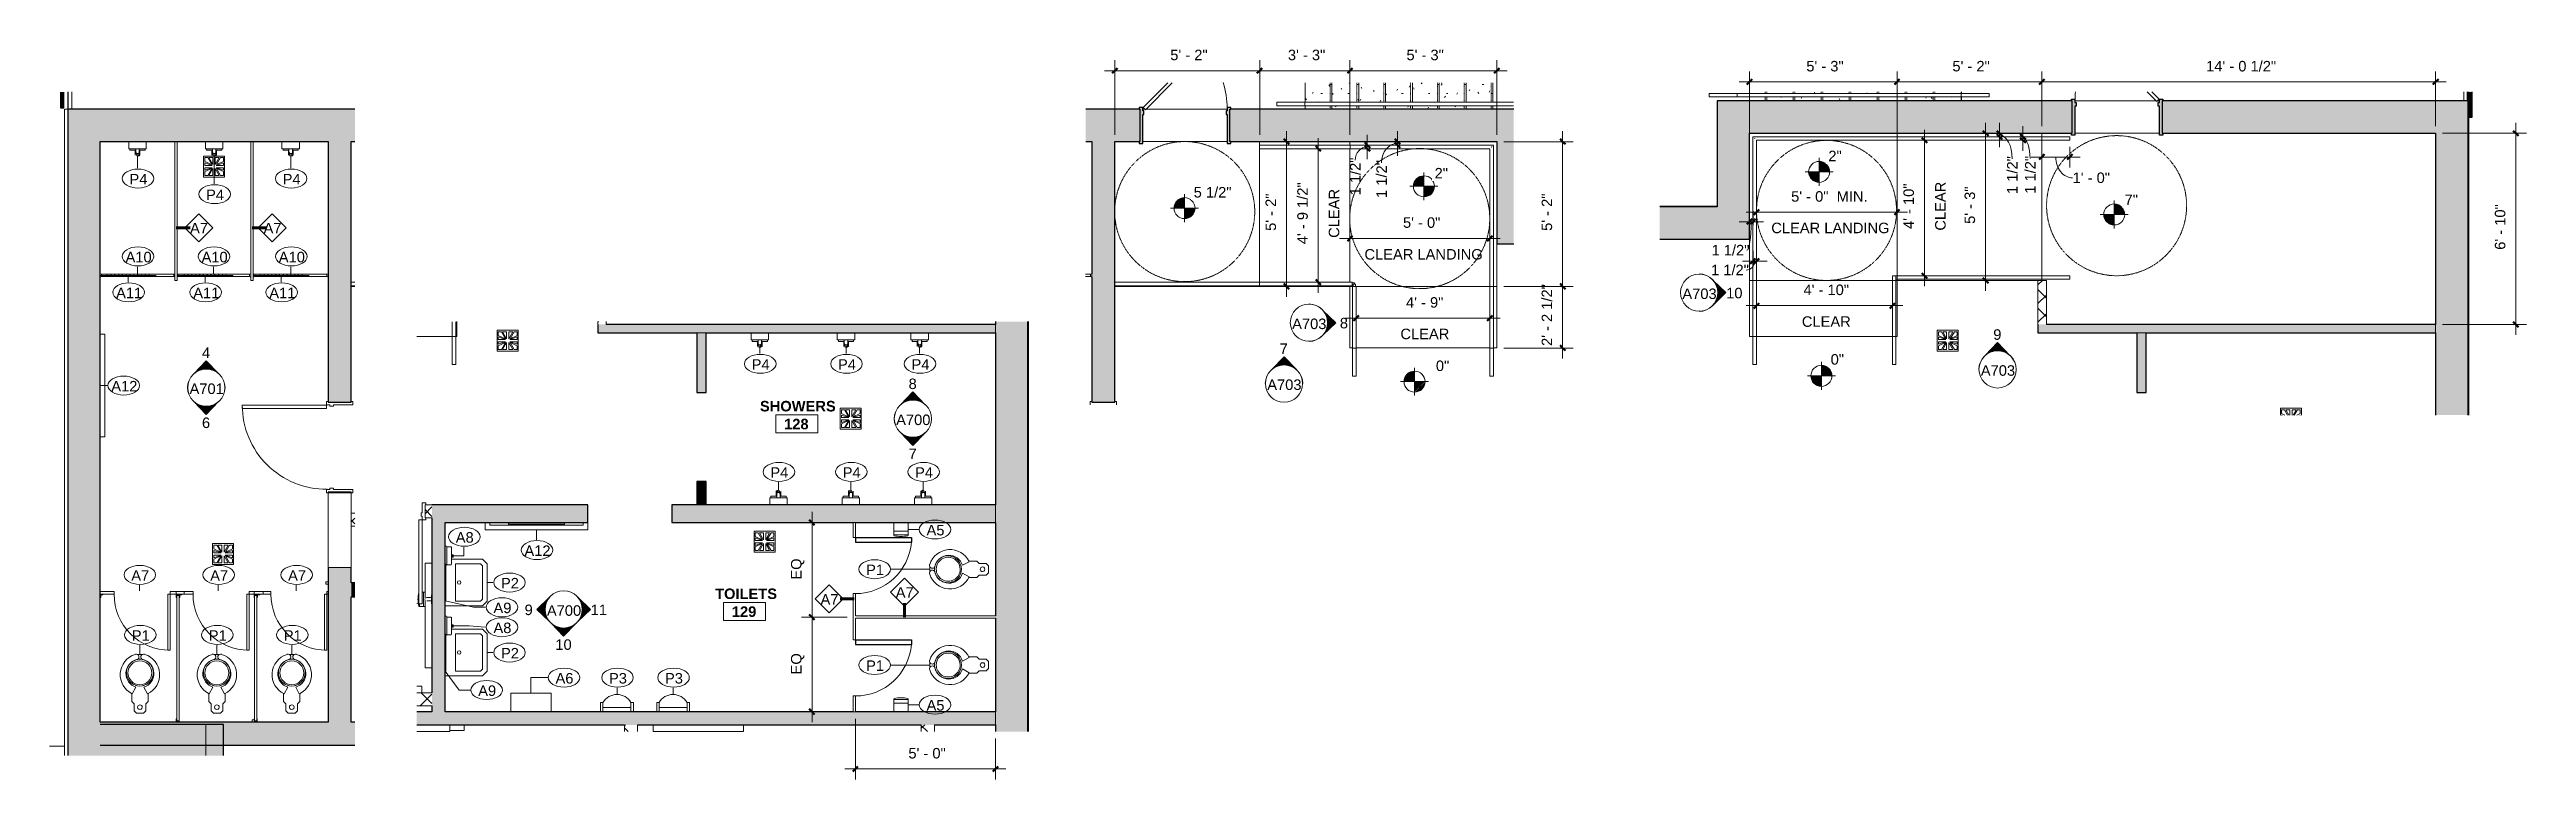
# Model space of a CAD drawing. Header units: inches. Extents: x 828 to 2906, y -227 to 506.
# Drawn here: x 1845 to 2906, y 194 to 506 of the extents above; entities that cross this region are included whole.
import ezdxf

# ---------------------------------------------------------------- set-up
doc = ezdxf.new("R2010")
doc.units = ezdxf.units.IN
doc.header["$MEASUREMENT"] = 0
doc.linetypes.add('Center 1_8_', pattern=[0.3125, 0.125, -0.0625, 0.0625, -0.0625])
doc.linetypes.add('Overhead 1_16_', pattern=[0.101562, 0.0625, -0.039062])
for name, color, linetype, lineweight in [('A-ANNO-DIMS', 211, 'Continuous', 9), ('A-ANNO-DIMS-48', 211, 'Continuous', 9), ('A-AREA-IDEN', 2, 'Continuous', 9), ('A-DETL', 90, 'Continuous', 9), ('A-DOOR', 31, 'Continuous', 18), ('A-FLOR', 192, 'Continuous', 18), ('A-FLOR-HRAL', 11, 'Continuous', 9), ('A-FLOR-LEVL', 51, 'Continuous', 9), ('A-WALL', 113, 'Continuous', 18), ('A-WALL-IDEN', 211, 'Continuous', 9), ('A-WALL-PATT', 111, 'Continuous', 18), ('G-ANNO-DIMS', 111, 'Continuous', 9), ('G-ANNO-SYMB', 111, 'Continuous', 9), ('G-IMPT', 8, 'Continuous', 9), ('I-FURN', 30, 'Continuous', 9), ('I-WALL', 2, 'Continuous', 18), ('P-SANR-FIXT', 6, 'Continuous', 9), ('P-SANR-FIXT-IDEN', 2, 'Continuous', 9), ('Q-SPCQ', 91, 'Continuous', 9), ('S-STRS', 31, 'Continuous', 18)]:
    doc.layers.add(name, color=color, linetype=linetype, lineweight=lineweight)
doc.styles.add('Arial', font='arial.ttf', dxfattribs={"height": 4.5})
doc.styles.add('Swis721 Lt BT', font='swissl.ttf', dxfattribs={"height": 4.5})
doc.styles.add('Swis721 Lt BT_B', font='', dxfattribs={"height": 4.5})
doc.styles.get('Swis721 Lt BT_B').set_extended_font_data('Swis721 Lt BT', bold=True)
doc.dimstyles.new('OTJ_-_3_32__Linear', dxfattribs={"dimscale": 12, "dimtxt": 4.748918, "dimasz": 0.1875, "dimexe": 0.375, "dimexo": 0.25, "dimgap": 0.25, "dimtad": 1, "dimdec": 1, "dimrnd": 0.5, "dimzin": 3, "dimdsep": 46, "dimlunit": 4, "dimtxsty": 'Swis721 Lt BT', "dimblk1": 'OBLIQUE', "dimblk2": 'OBLIQUE', "dimsah": 1, "dimcen": 0.09, "dimdle": 0.375, "dimazin": 0, "dimtfac": 1, "dimtdec": 4, "dimtix": 1, "dimtmove": 0, "dimatfit": 3, "dimfxl": 1, "dimtvp": 1, "dimtfill": 1, "dimfrac": 2, "dimtolj": 1, "dimtzin": 0, "dimarcsym": 2})
doc.dimstyles.new('OTJ_-_3_32__Linear__1_2__Tolerance', dxfattribs={"dimscale": 12, "dimtxt": 4.748918, "dimasz": 0.1875, "dimexe": 0.375, "dimexo": 0.25, "dimgap": 0.25, "dimtad": 1, "dimdec": 1, "dimrnd": 0.5, "dimzin": 1, "dimdsep": 46, "dimlunit": 4, "dimtxsty": 'Swis721 Lt BT', "dimblk1": 'OBLIQUE', "dimblk2": 'OBLIQUE', "dimsah": 1, "dimcen": 0.09, "dimdle": 0.375, "dimazin": 0, "dimtfac": 1, "dimtdec": 4, "dimtix": 1, "dimtmove": 0, "dimatfit": 3, "dimfxl": 1, "dimtvp": 1, "dimfrac": 2, "dimtolj": 1, "dimtzin": 0, "dimarcsym": 2})
doc.dimstyles.new('OTJ_-_3_32__Linear__1_2__Tolerance_1', dxfattribs={"dimscale": 12, "dimtxt": 4.748918, "dimasz": 0.1875, "dimexe": 0.375, "dimexo": 0.25, "dimgap": 0.25, "dimtad": 1, "dimdec": 1, "dimrnd": 0.5, "dimzin": 1, "dimdsep": 46, "dimlunit": 4, "dimtxsty": 'Swis721 Lt BT', "dimblk1": 'OBLIQUE', "dimblk2": 'OBLIQUE', "dimsah": 1, "dimcen": 0.09, "dimdle": 0.375, "dimazin": 0, "dimtfac": 1, "dimtdec": 4, "dimtix": 1, "dimtmove": 1, "dimatfit": 3, "dimfxl": 1, "dimtvp": 1, "dimfrac": 2, "dimtolj": 1, "dimtzin": 0, "dimarcsym": 2})
doc.dimstyles.new('OTJ_-_3_32__Linear__1_2__Tolerance__inches_', dxfattribs={"dimscale": 12, "dimtxt": 4.748918, "dimasz": 0.1875, "dimexe": 0.375, "dimexo": 0.25, "dimgap": 0.25, "dimtad": 1, "dimdec": 1, "dimrnd": 0.5, "dimzin": 0, "dimdsep": 46, "dimlunit": 5, "dimtxsty": 'Swis721 Lt BT', "dimblk1": 'OBLIQUE', "dimblk2": 'OBLIQUE', "dimsah": 1, "dimcen": 0.09, "dimdle": 0.375, "dimazin": 0, "dimtfac": 1, "dimtdec": 4, "dimtix": 1, "dimtmove": 1, "dimatfit": 3, "dimfxl": 1, "dimtvp": 1, "dimfrac": 2, "dimtolj": 1, "dimtzin": 0, "dimarcsym": 2})
pattern_1 = [(45, (1136.898, 0), (-4.006467, 4.006467), []), (135, (1136.898, 0), (-4.006467, -4.006467), [])]
pattern_2 = [(0, (3214.8216, 0), (15.36, 3.84), [0.634, -10.886, 0.634, -10.886, -61.44]), (0, (3214.8216, 0), (15.36, 3.84), [-23.04, 0.634, -22.406, 0.634, -10.886, -26.88]), (0, (3214.8216, 0), (15.36, 3.84), [-57.6, 0.634, -7.046, 0.634, -18.566]), (120, (3220.5816, 1.92), (-11.005538, 11.38215), [0.634, -10.886, 0.634, -10.886, -61.44]), (120, (3220.5816, 1.92), (-11.005538, 11.38215), [-23.04, 0.634, -22.406, 0.634, -10.886, -26.88]), (120, (3220.5816, 1.92), (-11.005538, 11.38215), [-57.6, 0.634, -7.046, 0.634, -18.566]), (240, (3222.5016, 9.6), (-4.354462, -15.22215), [0.634, -10.886, 0.634, -10.886, -61.44]), (240, (3222.5016, 9.6), (-4.354462, -15.22215), [-23.04, 0.634, -22.406, 0.634, -10.886, -26.88]), (240, (3222.5016, 9.6), (-4.354462, -15.22215), [-57.6, 0.634, -7.046, 0.634, -18.566])]
pattern_3 = [(0, (1753.915, 0), (15.36, 3.84), [0.634, -10.886, 0.634, -10.886, -61.44]), (0, (1753.915, 0), (15.36, 3.84), [-23.04, 0.634, -22.406, 0.634, -10.886, -26.88]), (0, (1753.915, 0), (15.36, 3.84), [-57.6, 0.634, -7.046, 0.634, -18.566]), (120, (1759.675, 1.92), (-11.005538, 11.38215), [0.634, -10.886, 0.634, -10.886, -61.44]), (120, (1759.675, 1.92), (-11.005538, 11.38215), [-23.04, 0.634, -22.406, 0.634, -10.886, -26.88]), (120, (1759.675, 1.92), (-11.005538, 11.38215), [-57.6, 0.634, -7.046, 0.634, -18.566]), (240, (1761.595, 9.6), (-4.354462, -15.22215), [0.634, -10.886, 0.634, -10.886, -61.44]), (240, (1761.595, 9.6), (-4.354462, -15.22215), [-23.04, 0.634, -22.406, 0.634, -10.886, -26.88]), (240, (1761.595, 9.6), (-4.354462, -15.22215), [-57.6, 0.634, -7.046, 0.634, -18.566])]

msp = doc.modelspace()

# ---------------------------------------------------------------- texts
at = {"layer": 'A-AREA-IDEN', "char_height": 4.5, "attachment_point": 1, "style": 'Swis721 Lt BT_B'}
for s, insert, width in [('SHOWERS', (2148.89, 355.97), 38.178), ('128', (2159.25, 348.31), 12.726), ('TOILETS', (2129.68, 275.61), 30.4515), ('129', (2136.85, 267.95), 12.726)]:
    msp.add_mtext(s, dxfattribs=dict(at, insert=insert, width=width))
at = {"layer": 'A-WALL-IDEN', "char_height": 4.5, "width": 8.787, "attachment_point": 1, "style": 'Swis721 Lt BT'}
for insert in [(1904.73, 432.23), (1936.25, 432.22), (2207.08, 276.17)]:
    msp.add_mtext('A7', dxfattribs=dict(at, insert=insert))
at = {"layer": 'G-ANNO-SYMB', "char_height": 4.5, "attachment_point": 1}
for s, insert, width, style in [('A703', (2544.11, 404.11), 17.877, 'Arial'), ('10', (2562.86, 404.41), 8.181, 'Swis721 Lt BT'), ('A703', (2376.92, 391.23), 17.877, 'Arial'), ('8', (2397.35, 391.53), 4.0905, 'Swis721 Lt BT'), ('9', (2677.29, 386.65), 4.0905, 'Swis721 Lt BT'), ('4', (1909.84, 378.85), 4.0905, 'Swis721 Lt BT'), ('7', (2371.57, 380.57), 4.0905, 'Swis721 Lt BT'), ('A701', (1904.52, 363.43), 17.877, 'Arial'), ('8', (2212.58, 365.54), 4.0905, 'Swis721 Lt BT'), ('A703', (2366.25, 365.16), 17.877, 'Arial'), ('A703', (2671.97, 371.24), 17.877, 'Arial'), ('6', (1909.84, 348.85), 4.0905, 'Swis721 Lt BT'), ('A700', (2207.26, 350.12), 17.877, 'Arial'), ('7', (2212.58, 335.53), 4.0905, 'Swis721 Lt BT'), ('9', (2048.06, 268.72), 4.0905, 'Swis721 Lt BT'), ('A700', (2057.62, 268.42), 17.877, 'Arial'), ('11', (2076.37, 268.72), 8.181, 'Swis721 Lt BT'), ('10', (2061.25, 253.84), 8.181, 'Swis721 Lt BT')]:
    msp.add_mtext(s, dxfattribs=dict(at, insert=insert, width=width, style=style))
at = {"layer": 'P-SANR-FIXT-IDEN', "char_height": 4.5, "attachment_point": 1, "style": 'Swis721 Lt BT'}
for s, insert, width in [('P4', (1878.76, 453.18), 8.787), ('P4', (1911.58, 446.49), 8.787), ('P4', (1944.4, 453.18), 8.787), ('A10', (1877.1, 419.83), 12.8775), ('A10', (1909.67, 419.83), 12.8775), ('A10', (1942.74, 419.83), 12.8775), ('A11', (1873.04, 404.46), 12.8775), ('A11', (1906.1, 404.46), 12.8775), ('A11', (1938.67, 404.46), 12.8775), ('P4', (2145.35, 373.82), 8.787), ('P4', (2182.33, 373.82), 8.787), ('P4', (2213.85, 373.82), 8.787), ('A12', (1870.99, 364.52), 12.8775), ('P4', (2153.35, 327.53), 8.787), ('P4', (2184.35, 327.53), 8.787), ('P4', (2215.35, 327.53), 8.787), ('A8', (2018.57, 299.75), 8.787), ('A5', (2220.27, 302.86), 8.787), ('A12', (2047.99, 294.05), 12.8775), ('A7', (1879.55, 283.43), 8.787), ('A7', (1913.36, 283.43), 8.787), ('A7', (1946.74, 283.43), 8.787), ('P2', (2037.94, 280.14), 8.787), ('P1', (2194.36, 285.85), 8.787), ('A9', (2034.72, 269.55), 8.787), ('P1', (1879.79, 257.71), 8.787), ('P1', (1912.77, 257.71), 8.787), ('P1', (1944.86, 257.71), 8.787), ('A8', (2034.72, 261), 8.787), ('P2', (2037.94, 250.14), 8.787), ('P1', (2194.36, 244.82), 8.787), ('A9', (2028.18, 234.09), 8.787), ('A6', (2061.32, 239.41), 8.787), ('P3', (2084.21, 239.41), 8.787), ('P3', (2108.21, 239.41), 8.787)]:
    msp.add_mtext(s, dxfattribs=dict(at, insert=insert, width=width))

# ---------------------------------------------------------------- blocks, each defined once
blk = doc.blocks.new('Floor Drain 9L x 9W - Floor Drain 9L x 9W-6916988-FIRST FLOOR CONSTRUCTION - TOILETS AND SHOWERS 118')
at = {"layer": 'P-SANR-FIXT'}
for p, q in [((4.5, 4.5), (-4.5, 4.5)), ((-4.5, 4.5), (-4.5, -4.5)), ((-4, 2.2), (-4, 3.8)), ((-4, 3.8), (-2.7, 3.8)), ((-1, 0.8), (-4, 2.2)), ((-4, 1.6), (-0.9, 0.5)), ((-4, 0.5), (-4, 1.6)), ((-0.9, 0.5), (-4, 0.5)), ((-2.7, 3.8), (-1, 0.8)), ((-0.5, 0.8), (-2.2, 3.8)), ((-2.2, 3.8), (-0.5, 3.8)), ((-0.5, 3.8), (-0.5, 0.8)), ((0.5, 3.8), (2.2, 3.8)), ((2.2, 3.8), (0.5, 0.8)), ((0.5, 0.8), (0.5, 3.8)), ((0.9, 0.5), (4, 1.6)), ((4, 0.5), (0.9, 0.5)), ((1, 0.8), (2.8, 3.8)), ((4, 2.2), (1, 0.8)), ((2.8, 3.8), (4, 3.8)), ((4, 3.8), (4, 2.2)), ((4, 1.6), (4, 0.5)), ((4.5, -4.5), (4.5, 4.5)), ((-4.5, -4.5), (4.5, -4.5)), ((-4, -1.6), (-4, -0.5)), ((-4, -0.5), (-0.9, -0.5)), ((-0.9, -0.5), (-4, -1.6)), ((-4, -2.2), (-1, -0.8)), ((-4, -3.8), (-4, -2.2)), ((-2.7, -3.8), (-4, -3.8)), ((-1, -0.8), (-2.7, -3.8)), ((-2.2, -3.8), (-0.5, -0.8)), ((-0.5, -3.8), (-2.2, -3.8)), ((-0.5, -0.8), (-0.5, -3.8)), ((0.5, -3.8), (0.5, -0.8)), ((0.5, -0.8), (2.2, -3.8)), ((2.2, -3.8), (0.5, -3.8)), ((4, -1.6), (0.9, -0.5)), ((0.9, -0.5), (4, -0.5)), ((2.8, -3.8), (1, -0.8)), ((1, -0.8), (4, -2.2)), ((4, -3.8), (2.8, -3.8)), ((4, -0.5), (4, -1.6)), ((4, -2.2), (4, -3.8))]:
    blk.add_line(p, q, dxfattribs=at)
blk = doc.blocks.new('Floor Drain 9L x 9W - Floor Drain 9L x 9W-V16-FIRST FLOOR CONSTRUCTION - TOILETS AND SHOWERS 118')
at = {"layer": 'P-SANR-FIXT'}
for p, q in [((-0.1, 4.5), (-4.5, 4.5)), ((-4.5, 4.5), (-4.5, -4.5)), ((-4, 2.2), (-4, 3.8)), ((-4, 3.8), (-2.7, 3.8)), ((-1, 0.8), (-4, 2.2)), ((-4, 1.6), (-0.9, 0.5)), ((-4, 0.5), (-4, 1.6)), ((-0.9, 0.5), (-4, 0.5)), ((-2.7, 3.8), (-1, 0.8)), ((-0.5, 0.8), (-2.2, 3.8)), ((-2.2, 3.8), (-0.5, 3.8)), ((-0.5, 3.8), (-0.5, 0.8)), ((4.5, 4.5), (0.1, 4.5)), ((0.5, 3.8), (2.2, 3.8)), ((2.2, 3.8), (0.5, 0.8)), ((0.5, 0.8), (0.5, 3.8)), ((0.9, 0.5), (4, 1.6)), ((4, 0.5), (0.9, 0.5)), ((1, 0.8), (2.8, 3.8)), ((4, 2.2), (1, 0.8)), ((2.8, 3.8), (4, 3.8)), ((4, 3.8), (4, 2.2)), ((4, 1.6), (4, 0.5)), ((4.5, -4.5), (4.5, 4.5)), ((-4.5, -4.5), (4.5, -4.5)), ((-4, -1.6), (-4, -0.5)), ((-4, -0.5), (-0.9, -0.5)), ((-0.9, -0.5), (-4, -1.6)), ((-4, -2.2), (-1, -0.8)), ((-4, -3.8), (-4, -2.2)), ((-2.7, -3.8), (-4, -3.8)), ((-1, -0.8), (-2.7, -3.8)), ((-2.2, -3.8), (-0.5, -0.8)), ((-0.5, -3.8), (-2.2, -3.8)), ((-0.5, -0.8), (-0.5, -3.8)), ((0.5, -3.8), (0.5, -0.8)), ((0.5, -0.8), (2.2, -3.8)), ((2.2, -3.8), (0.5, -3.8)), ((4, -1.6), (0.9, -0.5)), ((0.9, -0.5), (4, -0.5)), ((2.8, -3.8), (1, -0.8)), ((1, -0.8), (4, -2.2)), ((4, -3.8), (2.8, -3.8)), ((4, -0.5), (4, -1.6)), ((4, -2.2), (4, -3.8))]:
    blk.add_line(p, q, dxfattribs=at)
blk = doc.blocks.new('Door - Single - Solid Door 36_ x 84_-7146200-FIRST FLOOR CONSTRUCTION - TOILETS AND SHOWERS 118')
at = {"layer": 'A-DOOR', "lineweight": 9}
for p, q in [((-15.6, 5.6), (-14.1, 5.6)), ((-15.6, 4.8), (-15.6, 5.6)), ((-14.1, 5.6), (-14.1, -2.8)), ((22.1, 5.6), (23.6, 5.6)), ((22.1, -2.8), (22.1, 5.6)), ((23.6, 5.6), (23.6, 4.8)), ((-15.6, -5.8), (-15.6, -5)), ((-14.1, -5.8), (-15.6, -5.8)), ((-14.1, -2.8), (-13.6, -2.8)), ((-14.1, -4.3), (-14.1, -5.8)), ((-13.6, -4.3), (-14.1, -4.3)), ((-13.6, -2.8), (-13.6, -4.3)), ((21.6, -2.8), (22.1, -2.8)), ((21.6, -4.3), (21.6, -2.8)), ((22.1, -4.3), (21.6, -4.3)), ((22.1, -5.8), (22.1, -4.3)), ((23.6, -5.8), (22.1, -5.8)), ((23.6, -5), (23.6, -5.8))]:
    blk.add_line(p, q, dxfattribs=at)
at = {"layer": 'A-DOOR'}
for p, q in [((-12.6, -5.8), (-14, -5.8)), ((-14, -5.8), (-14, -41.8)), ((-12.6, -41.8), (-12.6, -5.8)), ((-14, -41.8), (-12.6, -41.8))]:
    blk.add_line(p, q, dxfattribs=at)
at = {"layer": 'A-DOOR', "lineweight": 9}
blk.add_arc((-14, -5.8), 36, 270, 0.5, dxfattribs=at)
blk = doc.blocks.new('458B-T - 458B-T-7097719-FIRST FLOOR CONSTRUCTION - TOILETS AND SHOWERS 118')
at = {"layer": 'G-IMPT'}
for p, q in [((-1008.7, 464), (-1008.7, 463.3)), ((-1006.2, 463.3), (-1008.7, 463.3)), ((-1006.4, 463.3), (-1006.4, 461.4)), ((-1004.6, 463.3), (-1002.2, 463.3)), ((-1004.4, 461.4), (-1004.4, 463.3)), ((-1002.2, 463.3), (-1002.2, 464))]:
    blk.add_line(p, q, dxfattribs=at)
at = {"layer": 'G-IMPT', "flags": 128}
blk.add_lwpolyline([(-1004.4, 461.3), (-1004.4, 461.2), (-1004.4, 461.2), (-1004.5, 461.2), (-1004.5, 461.2), (-1004.5, 461.2), (-1004.5, 461.2), (-1004.5, 461.1), (-1004.5, 461.1), (-1004.5, 461.1), (-1004.6, 461.1), (-1004.7, 461), (-1004.8, 461), (-1005.1, 460.9)], dxfattribs=at)
at = {"layer": 'G-IMPT'}
for points, knots in [([(-1006.1, 461.9), (-1006.2, 461.9), (-1006.2, 461.9), (-1006.2, 461.8), (-1006.3, 461.8), (-1006.3, 461.7), (-1006.4, 461.6), (-1006.4, 461.5), (-1006.4, 461.5), (-1006.4, 461.4), (-1006.4, 461.3), (-1006.4, 461.3), (-1006.4, 461.3), (-1006.4, 461.3), (-1006.4, 461.3)], [-0.5714286, -0.5714286, -0.5714286, -0.5714286, -0.5535714, -0.5357143, -0.5, -0.4642857, -0.4285714, -0.3928571, -0.3571429, -0.3214286, -0.2857143, -0.25, -0.2142857, -0.2098497, -0.2098497, -0.2098497, -0.2098497]), ([(-1006.4, 461.3), (-1006.4, 461.3), (-1006.4, 461.3), (-1006.4, 461.3), (-1006.4, 461.2), (-1006.4, 461.2)], [-0.20302465, -0.20302465, -0.20302465, -0.20302465, -0.17857143, -0.16071429, -0.14285714, -0.14285714, -0.14285714, -0.14285714]), ([(-1006, 462.1), (-1006, 462.1), (-1006, 462.1), (-1006.1, 462), (-1006.1, 462), (-1006.1, 462), (-1006.1, 461.9)], [-0.65409006, -0.65409006, -0.65409006, -0.65409006, -0.64285714, -0.60714286, -0.58928571, -0.57168036, -0.57168036, -0.57168036, -0.57168036]), ([(-1004.8, 462.1), (-1004.8, 462.1), (-1004.8, 462.1), (-1004.7, 462), (-1004.6, 461.9), (-1004.6, 461.8), (-1004.6, 461.8), (-1004.6, 461.8)], [-0.6462169, -0.6462169, -0.6462169, -0.6462169, -0.625, -0.5833333, -0.5416667, -0.5208333, -0.5, -0.5, -0.5, -0.5]), ([(-1004.5, 461.6), (-1004.5, 461.6), (-1004.4, 461.5), (-1004.4, 461.5), (-1004.4, 461.4), (-1004.4, 461.4), (-1004.4, 461.3), (-1004.4, 461.3)], [-0.4378238, -0.4378238, -0.4378238, -0.4378238, -0.4166667, -0.375, -0.3333333, -0.2916667, -0.2611706, -0.2611706, -0.2611706, -0.2611706]), ([(-1004.4, 461.2), (-1004.4, 461.2), (-1004.5, 461.2), (-1004.5, 461.2), (-1004.5, 461.2), (-1004.5, 461.2)], [-0.14089311, -0.14089311, -0.14089311, -0.14089311, -0.125, -0.08333333, -0.07192385, -0.07192385, -0.07192385, -0.07192385])]:
    blk.add_open_spline(points, degree=3, knots=knots, dxfattribs=at)
blk.add_open_spline([(-1004.4, 461.3), (-1004.4, 461.3), (-1004.4, 461.3), (-1004.4, 461.3)], degree=3, dxfattribs=at)
at = {"layer": 'P-SANR-FIXT'}
for p, q in [((-1009.2, 464), (-1009.2, 467)), ((-1001.7, 467), (-1001.7, 464)), ((-1001.7, 464), (-1009.2, 464)), ((-1006.2, 464), (-1006.2, 462.7)), ((-1006, 462.1), (-1006, 461.7)), ((-1005.9, 461.5), (-1005.9, 461.2)), ((-1005.8, 461.9), (-1005.8, 461.9)), ((-1005.4, 461.9), (-1005.7, 461.9)), ((-1005.1, 461.9), (-1005.4, 461.9)), ((-1004.9, 461.2), (-1004.9, 461.5)), ((-1004.8, 461.7), (-1004.8, 462.1)), ((-1004.7, 462.7), (-1004.7, 464))]:
    blk.add_line(p, q, dxfattribs=at)
at = {"layer": 'P-SANR-FIXT', "flags": 128}
for points in [[(-1005.8, 461.9), (-1006.1, 462.4), (-1006.2, 462.7)], [(-1004.7, 462.7), (-1004.8, 462.1), (-1005, 461.9)]]:
    blk.add_lwpolyline(points, dxfattribs=at)
at = {"layer": 'P-SANR-FIXT'}
for centre, major_axis, start_param, end_param in [((-1005.4, 461.7), (0.569, 0), 3.141593, 4.712389), ((-1005.4, 461.2), (0.463, 0), 3.141593, 4.712389), ((-1005.4, 462.3), (-0.569, 0), 1.357715, 1.570796), ((-1005.4, 462.3), (0.547, 0), 4.712389, 4.75789), ((-1005.4, 462.3), (0.547, 0), 4.666888, 4.712389), ((-1005.4, 462.3), (0.569, 0), 4.712389, 4.92547), ((-1005.4, 461.7), (0.569, 0), 4.712389, 6.283185), ((-1005.4, 461.2), (0.463, 0), 4.712389, 6.283185)]:
    blk.add_ellipse(centre, major_axis=major_axis, ratio=0.866148, start_param=start_param, end_param=end_param, dxfattribs=at)
blk = doc.blocks.new('458B-T - 458B-T-V17-FIRST FLOOR CONSTRUCTION - TOILETS AND SHOWERS 118')
at = {"layer": 'G-IMPT'}
for p, q in [((-975.8, 464), (-975.8, 463.3)), ((-973.4, 463.3), (-975.8, 463.3)), ((-973.6, 463.3), (-973.6, 461.4)), ((-971.8, 463.3), (-969.3, 463.3)), ((-971.6, 461.4), (-971.6, 463.3)), ((-969.3, 463.3), (-969.3, 464))]:
    blk.add_line(p, q, dxfattribs=at)
at = {"layer": 'G-IMPT', "flags": 128}
blk.add_lwpolyline([(-971.6, 461.3), (-971.6, 461.2), (-971.6, 461.2), (-971.6, 461.2), (-971.6, 461.2), (-971.7, 461.2), (-971.7, 461.2), (-971.7, 461.1), (-971.7, 461.1), (-971.7, 461.1), (-971.8, 461.1), (-971.9, 461), (-972, 461), (-972.3, 460.9)], dxfattribs=at)
at = {"layer": 'G-IMPT'}
for points, knots in [([(-973.3, 461.9), (-973.3, 461.9), (-973.4, 461.9), (-973.4, 461.8), (-973.5, 461.8), (-973.5, 461.7), (-973.6, 461.6), (-973.6, 461.5), (-973.6, 461.5), (-973.6, 461.4), (-973.6, 461.3), (-973.6, 461.3), (-973.6, 461.3), (-973.6, 461.3), (-973.6, 461.3)], [-0.5714286, -0.5714286, -0.5714286, -0.5714286, -0.5535714, -0.5357143, -0.5, -0.4642857, -0.4285714, -0.3928571, -0.3571429, -0.3214286, -0.2857143, -0.25, -0.2142857, -0.2098497, -0.2098497, -0.2098497, -0.2098497]), ([(-973.6, 461.3), (-973.6, 461.3), (-973.6, 461.3), (-973.6, 461.3), (-973.6, 461.2), (-973.6, 461.2)], [-0.20302465, -0.20302465, -0.20302465, -0.20302465, -0.17857143, -0.16071429, -0.14285714, -0.14285714, -0.14285714, -0.14285714]), ([(-973.2, 462.1), (-973.2, 462.1), (-973.2, 462.1), (-973.2, 462), (-973.3, 462), (-973.3, 462), (-973.3, 461.9)], [-0.65409006, -0.65409006, -0.65409006, -0.65409006, -0.64285714, -0.60714286, -0.58928571, -0.57168036, -0.57168036, -0.57168036, -0.57168036]), ([(-972, 462.1), (-972, 462.1), (-972, 462.1), (-971.9, 462), (-971.8, 461.9), (-971.8, 461.8), (-971.7, 461.8), (-971.7, 461.8)], [-0.6462169, -0.6462169, -0.6462169, -0.6462169, -0.625, -0.5833333, -0.5416667, -0.5208333, -0.5, -0.5, -0.5, -0.5]), ([(-971.7, 461.6), (-971.6, 461.6), (-971.6, 461.5), (-971.6, 461.5), (-971.6, 461.4), (-971.6, 461.4), (-971.6, 461.3), (-971.6, 461.3)], [-0.4378238, -0.4378238, -0.4378238, -0.4378238, -0.4166667, -0.375, -0.3333333, -0.2916667, -0.2611706, -0.2611706, -0.2611706, -0.2611706]), ([(-971.6, 461.2), (-971.6, 461.2), (-971.6, 461.2), (-971.6, 461.2), (-971.7, 461.2), (-971.7, 461.2)], [-0.14089311, -0.14089311, -0.14089311, -0.14089311, -0.125, -0.08333333, -0.07192385, -0.07192385, -0.07192385, -0.07192385])]:
    blk.add_open_spline(points, degree=3, knots=knots, dxfattribs=at)
blk.add_open_spline([(-971.6, 461.3), (-971.6, 461.3), (-971.6, 461.3), (-971.6, 461.3)], degree=3, dxfattribs=at)
at = {"layer": 'P-SANR-FIXT'}
for p, q in [((-976.3, 464), (-976.3, 467)), ((-968.8, 467), (-968.8, 464)), ((-968.8, 464), (-976.3, 464)), ((-973.3, 464), (-973.3, 462.7)), ((-973.2, 462.1), (-973.2, 461.7)), ((-973.1, 461.5), (-973.1, 461.2)), ((-972.9, 461.9), (-973, 461.9)), ((-972.6, 461.9), (-972.9, 461.9)), ((-972.3, 461.9), (-972.6, 461.9)), ((-972.1, 461.2), (-972.1, 461.5)), ((-972, 461.7), (-972, 462.1)), ((-971.8, 462.7), (-971.8, 464))]:
    blk.add_line(p, q, dxfattribs=at)
at = {"layer": 'P-SANR-FIXT', "flags": 128}
for points in [[(-973, 461.9), (-973.3, 462.4), (-973.3, 462.7)], [(-971.8, 462.7), (-972, 462.1), (-972.2, 461.9)]]:
    blk.add_lwpolyline(points, dxfattribs=at)
at = {"layer": 'P-SANR-FIXT'}
for centre, major_axis, start_param, end_param in [((-972.6, 461.7), (0.569, 0), 3.141593, 4.712389), ((-972.6, 461.2), (0.463, 0), 3.141593, 4.712389), ((-972.6, 462.3), (-0.569, 0), 1.357715, 1.570796), ((-972.6, 462.3), (0.547, 0), 4.712389, 4.717908), ((-972.6, 462.3), (0.547, 0), 4.666888, 4.712389), ((-972.6, 462.3), (0.569, 0), 4.712389, 4.92547), ((-972.6, 461.7), (0.569, 0), 4.712389, 6.283185), ((-972.6, 461.2), (0.463, 0), 4.712389, 6.283185)]:
    blk.add_ellipse(centre, major_axis=major_axis, ratio=0.866148, start_param=start_param, end_param=end_param, dxfattribs=at)
blk = doc.blocks.new('Water Closet - Flush Valve - Floor Mounted - Private - Flushing Greater than 1_6 gpf-6857337-FIRST FLOOR CONSTRUCTION - TOILETS AND SHOWERS 118')
at = {"layer": 'P-SANR-FIXT'}
for p, q in [((-2.5, -4), (-3.5, -5)), ((-3.5, -5), (-3.5, -8.4)), ((-1.7, -11.1), (-3.2, -8.2)), ((-1.5, 0), (-2.5, -1)), ((-2.5, -1), (-2.5, -4)), ((1.5, 0), (-1.5, 0)), ((2.5, -1), (1.5, 0)), ((3.3, -8.2), (1.7, -11.1)), ((2.5, -4), (2.5, -1)), ((3.5, -5), (2.5, -4)), ((3.5, -8.4), (3.5, -5))]:
    blk.add_line(p, q, dxfattribs=at)
for centre, radius, start, end in [((0.7, -16.4), 9.14, 115.8609, 252.5741), ((0, -2.5), 1, 360, 180), ((0, -2.5), 1, 180, 360), ((-0.7, -16.4), 9.14, 287.4259, 64.1391), ((0.1, -16.9), 6.11, 106.9633, 257.0367), ((0, -17.3), 5.75, 0, 180), ((0, -17.3), 5.75, 180, 238.3584), ((0, -17.3), 5.75, 161.4419, 165.9707), ((0, -17.2), 5.13, 90, 270), ((0, -17.3), 5.75, 146.5915, 151.9011), ((0, -17.3), 5.75, 132.2685, 137.754), ((0, -17.3), 5.75, 118.1189, 123.4335), ((0, -17.3), 5.75, 104.0429, 108.5788), ((0, -17.2), 5.12, 270, 90), ((-0.1, -16.9), 6.11, 282.9633, 73.0367), ((0, -17.3), 5.75, 71.4212, 75.9571), ((0, -17.3), 5.75, 56.5665, 61.8811), ((0, -17.3), 5.75, 301.6416, 0), ((0, -17.3), 5.75, 42.246, 47.7315), ((0, -17.3), 5.75, 28.0989, 33.4085), ((0, -17.3), 5.75, 14.0293, 18.5581), ((0, -17.3), 5.75, 240.6149, 251.1591), ((-1.6, -24), 1.21, 252.5741, 72.5741), ((0, -17.3), 5.75, 255.8551, 284.1449), ((0, -17.3), 7.75, 263.5978, 276.4022), ((1.6, -24), 1.21, 107.4259, 287.4259), ((0, -17.3), 5.75, 288.8409, 299.3851)]:
    blk.add_arc(centre, radius, start, end, dxfattribs=at)
blk = doc.blocks.new('Top Rail Type - Top Rail_Internal_-7164029-FIRST FLOOR CONSTRUCTION - TOILETS AND SHOWERS 118')
at = {"layer": 'A-FLOR-HRAL'}
for p, q in [((-1035.1, 488.3), (-1035.1, 480.9)), ((-1033.6, 488.3), (-1033.6, 480.9))]:
    blk.add_line(p, q, dxfattribs=at)
blk = doc.blocks.new('Top Rail Type - Top Rail_Internal_-7226036-FIRST FLOOR CONSTRUCTION - TOILETS AND SHOWERS 118')
at = {"layer": 'A-FLOR-HRAL'}
for p, q in [((-912.3, 406.8), (-913.9, 406.8)), ((-912.3, 405.3), (-913.9, 405.3))]:
    blk.add_line(p, q, dxfattribs=at)
blk = doc.blocks.new('Accessory_Shower_Bobrick_Vinyl-Shower-Curtain - 70 Wide-7268769-FIRST FLOOR CONSTRUCTION - TOILETS AND SHOWERS 118')
at = {"layer": 'P-SANR-FIXT'}
for p, q in [((-12, 0), (-9, 0)), ((-9.1, 0.1), (-9.1, 0)), ((-9.1, 0.1), (-9, 0.1)), ((-9.1, 0.1), (-9.1, 0.1)), ((-9, 0.6), (-9, 0.7)), ((-9, 0.7), (-9, 0.6)), ((-9, 0.6), (-9, 0.5)), ((-9, 0.1), (-9, 0.6)), ((-9, 0.4), (-9, 0.1)), ((-9, 0.1), (-8.9, 0.1)), ((-9, 0.1), (-9, 0.1)), ((-9, 0), (-7.4, 0)), ((-8.9, 0), (-8.9, 0.1)), ((-8.9, 0.1), (-8.9, 0.1)), ((-7.5, 0.1), (-7.5, 0)), ((-7.5, 0.1), (-7.4, 0.1)), ((-7.5, 0.1), (-7.5, 0.1)), ((-7.4, 0.6), (-7.4, 0.7)), ((-7.4, 0.6), (-7.4, 0.5)), ((-7.4, 0.4), (-7.4, 0.1)), ((-7.3, 0.7), (-7.3, 0.6)), ((-7.3, 0.1), (-7.3, 0.6)), ((-7.3, 0.1), (-7.2, 0.1)), ((-7.3, 0.1), (-7.3, 0.1)), ((-7.3, 0), (-5.8, 0)), ((-7.2, 0), (-7.2, 0.1)), ((-7.2, 0.1), (-7.2, 0.1)), ((-5.9, 0.1), (-5.9, 0)), ((-5.9, 0.1), (-5.8, 0.1)), ((-5.8, 0.1), (-5.9, 0.1)), ((-5.8, 0.6), (-5.8, 0.7)), ((-5.8, 0.6), (-5.8, 0.5)), ((-5.8, 0.4), (-5.8, 0.1)), ((-5.7, 0.7), (-5.7, 0.6)), ((-5.7, 0.1), (-5.7, 0.6)), ((-5.7, 0.1), (-5.6, 0.1)), ((-5.7, 0.1), (-5.7, 0.1)), ((-5.7, 0), (-4.1, 0)), ((-5.6, 0), (-5.6, 0.1)), ((-5.6, 0.1), (-5.6, 0.1)), ((-4.2, 0.1), (-4.2, 0)), ((-4.2, 0.1), (-4.1, 0.1)), ((-4.2, 0.1), (-4.2, 0.1)), ((-4.1, 0.6), (-4.1, 0.7)), ((-4.1, 0.6), (-4.1, 0.5)), ((-4.1, 0.4), (-4.1, 0.1)), ((-4.1, 0.1), (-4, 0.1)), ((-4, 0.7), (-4, 0.6)), ((-4, 0.1), (-4, 0.6)), ((-4, 0), (-4, 0.1)), ((-4, 0.1), (-4, 0.1)), ((-4, 0.1), (-4, 0.1)), ((-4, 0), (-2.5, 0)), ((-2.6, 0.1), (-2.6, 0)), ((-2.6, 0.1), (-2.5, 0.1)), ((-2.6, 0.1), (-2.6, 0.1)), ((-2.5, 0.6), (-2.5, 0.7)), ((-2.5, 0.6), (-2.5, 0.5)), ((-2.5, 0.4), (-2.5, 0.1)), ((-2.4, 0.7), (-2.4, 0.6)), ((-2.4, 0.1), (-2.4, 0.6)), ((-2.4, 0.1), (-2.3, 0.1)), ((-2.4, 0.1), (-2.4, 0.1)), ((-2.4, 0), (-0.9, 0)), ((-2.3, 0), (-2.3, 0.1)), ((-2.3, 0.1), (-2.3, 0.1)), ((-1, 0.1), (-1, 0)), ((-1, 0.1), (-0.9, 0.1)), ((-0.9, 0.1), (-1, 0.1)), ((-0.9, 0.6), (-0.9, 0.7)), ((-0.9, 0.6), (-0.9, 0.5)), ((-0.9, 0.4), (-0.9, 0.1)), ((-0.8, 0.7), (-0.8, 0.6)), ((-0.8, 0.1), (-0.8, 0.6)), ((-0.8, 0.1), (-0.7, 0.1)), ((-0.8, 0.1), (-0.8, 0.1)), ((-0.8, 0), (0.8, 0)), ((-0.7, 0), (-0.7, 0.1)), ((-0.7, 0.1), (-0.7, 0.1)), ((0.7, 0.1), (0.7, 0)), ((0.7, 0.1), (0.8, 0.1)), ((0.7, 0.1), (0.7, 0.1)), ((0.8, 0.6), (0.8, 0.7)), ((0.8, 0.6), (0.8, 0.5)), ((0.8, 0.4), (0.8, 0.1)), ((0.9, 0.7), (0.9, 0.6)), ((0.9, 0.1), (0.9, 0.6)), ((0.9, 0.1), (1, 0.1)), ((1, 0.1), (0.9, 0.1)), ((0.9, 0.1), (0.9, 0.1)), ((0.9, 0), (2.4, 0)), ((1, 0), (1, 0.1)), ((2.3, 0.1), (2.3, 0)), ((2.3, 0.1), (2.4, 0.1)), ((2.3, 0.1), (2.3, 0.1)), ((2.4, 0.6), (2.4, 0.7)), ((2.4, 0.6), (2.4, 0.5)), ((2.4, 0.4), (2.4, 0.1)), ((2.5, 0.7), (2.5, 0.6)), ((2.5, 0.1), (2.5, 0.6)), ((2.5, 0.1), (2.6, 0.1)), ((2.5, 0.1), (2.5, 0.1)), ((2.5, 0), (4, 0)), ((2.6, 0), (2.6, 0.1)), ((2.6, 0.1), (2.6, 0.1)), ((4, 0.6), (4, 0.7)), ((4, 0.6), (4, 0.5)), ((4, 0.4), (4, 0.1)), ((4, 0.1), (4, 0)), ((4, 0.1), (4, 0.1)), ((4, 0.1), (4, 0.1)), ((4.1, 0.7), (4.1, 0.6)), ((4.1, 0.1), (4.1, 0.6)), ((4.1, 0.1), (4.2, 0.1)), ((4.1, 0.1), (4.1, 0.1)), ((4.2, 0), (4.2, 0.1)), ((4.2, 0.1), (4.2, 0.1)), ((4.2, 0), (5.7, 0)), ((5.6, 0.1), (5.6, 0)), ((5.6, 0.1), (5.7, 0.1)), ((5.6, 0.1), (5.6, 0.1)), ((5.7, 0.6), (5.7, 0.7)), ((5.7, 0.6), (5.7, 0.5)), ((5.7, 0.4), (5.7, 0.1)), ((5.8, 0.7), (5.8, 0.6)), ((5.8, 0.1), (5.8, 0.6)), ((5.8, 0.1), (5.9, 0.1)), ((5.9, 0.1), (5.8, 0.1)), ((5.8, 0.1), (5.8, 0.1)), ((5.8, 0), (7.3, 0)), ((5.9, 0), (5.9, 0.1)), ((7.2, 0.1), (7.2, 0)), ((7.2, 0.1), (7.3, 0.1)), ((7.2, 0.1), (7.2, 0.1)), ((7.3, 0.6), (7.3, 0.7)), ((7.3, 0.6), (7.3, 0.5)), ((7.3, 0.4), (7.3, 0.1)), ((7.4, 0.7), (7.4, 0.6)), ((7.4, 0.1), (7.4, 0.6)), ((7.4, 0.1), (7.5, 0.1)), ((7.4, 0.1), (7.4, 0.1)), ((7.4, 0), (9, 0)), ((7.5, 0), (7.5, 0.1)), ((7.5, 0.1), (7.5, 0.1)), ((8.9, 0.1), (8.9, 0)), ((8.9, 0.1), (9, 0.1)), ((8.9, 0.1), (8.9, 0.1)), ((9, 0.6), (9, 0.7)), ((9, 0.7), (9, 0.6)), ((9, 0.6), (9, 0.5)), ((9, 0.1), (9, 0.6)), ((9, 0.4), (9, 0.1)), ((9, 0.1), (9.1, 0.1)), ((9, 0.1), (9, 0.1)), ((9, 0), (12, 0)), ((9.1, 0), (9.1, 0.1)), ((9.1, 0.1), (9.1, 0.1)), ((12, 0), (12, 0)), ((-9, 0), (-12, 0)), ((-9.1, 0), (-9.1, 0)), ((-9.1, 0), (-9.1, 0)), ((-9, 0), (-9.1, 0)), ((-8.9, 0), (-9, 0)), ((-9, -0.1), (-9, 0)), ((-7.4, 0), (-9, 0)), ((-9, -0.1), (-9, -0.6)), ((-9, -0.4), (-9, -0.1)), ((-9, -0.6), (-9, -0.5)), ((-9, -0.6), (-9, -0.6)), ((-9, -0.6), (-9, -0.6)), ((-8.9, 0), (-8.9, 0)), ((-8.9, 0), (-8.9, 0)), ((-7.5, 0), (-7.5, 0)), ((-7.5, 0), (-7.5, 0)), ((-7.4, 0), (-7.5, 0)), ((-7.4, -0.1), (-7.4, 0)), ((-7.4, -0.1), (-7.4, -0.6)), ((-7.4, -0.6), (-7.4, -0.6)), ((-7.2, 0), (-7.3, 0)), ((-5.8, 0), (-7.3, 0)), ((-7.3, -0.4), (-7.3, -0.1)), ((-7.3, -0.6), (-7.3, -0.5)), ((-7.3, -0.6), (-7.3, -0.6)), ((-7.2, 0), (-7.2, 0)), ((-7.2, 0), (-7.2, 0)), ((-5.9, 0), (-5.9, 0)), ((-5.9, 0), (-5.8, 0)), ((-5.8, 0), (-5.9, 0)), ((-5.8, -0.1), (-5.8, 0)), ((-5.8, -0.1), (-5.8, -0.6)), ((-5.8, -0.6), (-5.8, -0.6)), ((-5.6, 0), (-5.7, 0)), ((-4.1, 0), (-5.7, 0)), ((-5.7, -0.4), (-5.7, -0.1)), ((-5.7, -0.6), (-5.7, -0.5)), ((-5.7, -0.6), (-5.7, -0.6)), ((-5.6, 0), (-5.6, 0)), ((-5.6, 0), (-5.6, 0)), ((-4.2, 0), (-4.2, 0)), ((-4.2, 0), (-4.2, 0)), ((-4.1, 0), (-4.2, 0)), ((-4.1, -0.1), (-4.1, 0)), ((-4.1, -0.1), (-4.1, -0.6)), ((-4.1, -0.6), (-4.1, -0.6)), ((-4, 0), (-4, 0)), ((-4, 0), (-4, 0)), ((-4, 0), (-4, 0)), ((-2.5, 0), (-4, 0)), ((-4, -0.4), (-4, -0.1)), ((-4, -0.6), (-4, -0.5)), ((-4, -0.6), (-4, -0.6)), ((-2.6, 0), (-2.6, 0)), ((-2.6, 0), (-2.6, 0)), ((-2.5, 0), (-2.6, 0)), ((-2.5, -0.1), (-2.5, 0)), ((-2.5, -0.1), (-2.5, -0.6)), ((-2.5, -0.6), (-2.5, -0.6)), ((-2.3, 0), (-2.4, 0)), ((-0.9, 0), (-2.4, 0)), ((-2.4, -0.4), (-2.4, -0.1)), ((-2.4, -0.6), (-2.4, -0.5)), ((-2.4, -0.6), (-2.4, -0.6)), ((-2.3, 0), (-2.3, 0)), ((-2.3, 0), (-2.3, 0)), ((-1, 0), (-1, 0)), ((-1, 0), (-0.9, 0)), ((-0.9, 0), (-1, 0)), ((-0.9, -0.1), (-0.9, 0)), ((-0.9, -0.1), (-0.9, -0.6)), ((-0.9, -0.6), (-0.9, -0.6)), ((-0.7, 0), (-0.8, 0)), ((0.8, 0), (-0.8, 0)), ((-0.8, -0.4), (-0.8, -0.1)), ((-0.8, -0.6), (-0.8, -0.5)), ((-0.8, -0.6), (-0.8, -0.6)), ((-0.7, 0), (-0.7, 0)), ((-0.7, 0), (-0.7, 0)), ((0.7, 0), (0.7, 0)), ((0.7, 0), (0.7, 0)), ((0.8, 0), (0.7, 0)), ((0.8, -0.1), (0.8, 0)), ((0.8, -0.1), (0.8, -0.6)), ((0.8, -0.6), (0.8, -0.6)), ((0.9, 0), (1, 0)), ((1, 0), (0.9, 0)), ((2.4, 0), (0.9, 0)), ((0.9, -0.4), (0.9, -0.1)), ((0.9, -0.6), (0.9, -0.5)), ((0.9, -0.6), (0.9, -0.6)), ((1, 0), (1, 0)), ((2.3, 0), (2.3, 0)), ((2.3, 0), (2.3, 0)), ((2.4, 0), (2.3, 0)), ((2.4, -0.1), (2.4, 0)), ((2.4, -0.1), (2.4, -0.6)), ((2.4, -0.6), (2.4, -0.6)), ((2.6, 0), (2.5, 0)), ((4.1, 0), (2.5, 0)), ((2.5, -0.4), (2.5, -0.1)), ((2.5, -0.6), (2.5, -0.5)), ((2.5, -0.6), (2.5, -0.6)), ((2.6, 0), (2.6, 0)), ((2.6, 0), (2.6, 0)), ((4, 0), (4, 0)), ((4, 0), (4, 0)), ((4.1, 0), (4, 0)), ((4, -0.1), (4, 0)), ((4, -0.1), (4, -0.6)), ((4, -0.6), (4, -0.6)), ((4.1, -0.4), (4.1, -0.1)), ((4.1, -0.6), (4.1, -0.5)), ((4.1, -0.6), (4.1, -0.6)), ((4.2, 0), (4.2, 0)), ((4.2, 0), (4.2, 0)), ((4.2, 0), (4.2, 0)), ((5.7, 0), (4.2, 0)), ((5.6, 0), (5.6, 0)), ((5.6, 0), (5.6, 0)), ((5.7, 0), (5.6, 0)), ((5.7, -0.1), (5.7, 0)), ((5.7, -0.1), (5.7, -0.6)), ((5.7, -0.6), (5.7, -0.6)), ((5.8, 0), (5.9, 0)), ((5.9, 0), (5.8, 0)), ((7.3, 0), (5.8, 0)), ((5.8, -0.4), (5.8, -0.1)), ((5.8, -0.6), (5.8, -0.5)), ((5.8, -0.6), (5.8, -0.6)), ((5.9, 0), (5.9, 0)), ((7.2, 0), (7.2, 0)), ((7.2, 0), (7.2, 0)), ((7.3, 0), (7.2, 0)), ((7.3, -0.1), (7.3, 0)), ((7.3, -0.1), (7.3, -0.6)), ((7.3, -0.6), (7.3, -0.6)), ((7.5, 0), (7.4, 0)), ((9, 0), (7.4, 0)), ((7.4, -0.4), (7.4, -0.1)), ((7.4, -0.6), (7.4, -0.5)), ((7.4, -0.6), (7.4, -0.6)), ((7.5, 0), (7.5, 0)), ((7.5, 0), (7.5, 0)), ((8.9, 0), (8.9, 0)), ((8.9, 0), (8.9, 0)), ((9, 0), (8.9, 0)), ((9.1, 0), (9, 0)), ((9, -0.1), (9, 0)), ((12, 0), (9, 0)), ((9, -0.1), (9, -0.6)), ((9, -0.4), (9, -0.1)), ((9, -0.6), (9, -0.5)), ((9, -0.6), (9, -0.6)), ((9, -0.6), (9, -0.6)), ((9.1, 0), (9.1, 0)), ((9.1, 0), (9.1, 0))]:
    blk.add_line(p, q, dxfattribs=at)
at = {"layer": 'P-SANR-FIXT', "flags": 128}
for points in [[(-9, 0.7), (-9, 0.5), (-9, 0.1), (-9, -0.3), (-9, -0.6), (-9, -0.6)], [(-9, -0.6), (-9, -0.5), (-9, -0.1), (-9, 0.4), (-9, 0.6), (-9, 0.7)], [(-7.4, 0.7), (-7.4, 0.5), (-7.4, 0.1), (-7.4, -0.3), (-7.4, -0.6), (-7.4, -0.6)], [(-7.3, -0.6), (-7.3, -0.5), (-7.3, -0.1), (-7.3, 0.4), (-7.3, 0.6), (-7.3, 0.7)], [(-5.8, 0.7), (-5.8, 0.5), (-5.8, 0.1), (-5.8, -0.3), (-5.8, -0.6), (-5.8, -0.6)], [(-5.7, -0.6), (-5.7, -0.5), (-5.7, -0.1), (-5.7, 0.4), (-5.7, 0.6), (-5.7, 0.7)], [(-4.1, 0.7), (-4.1, 0.5), (-4.1, 0.1), (-4.1, -0.3), (-4.1, -0.6), (-4.1, -0.6)], [(-4, -0.6), (-4, -0.5), (-4, -0.1), (-4, 0.4), (-4, 0.6), (-4, 0.7)], [(-2.5, 0.7), (-2.5, 0.5), (-2.5, 0.1), (-2.5, -0.3), (-2.5, -0.6), (-2.5, -0.6)], [(-2.4, -0.6), (-2.4, -0.5), (-2.4, -0.1), (-2.4, 0.4), (-2.4, 0.6), (-2.4, 0.7)], [(-0.9, 0.7), (-0.9, 0.5), (-0.9, 0.1), (-0.9, -0.3), (-0.9, -0.6), (-0.9, -0.6)], [(-0.8, -0.6), (-0.8, -0.5), (-0.8, -0.1), (-0.8, 0.4), (-0.8, 0.6), (-0.8, 0.7)], [(0.8, 0.7), (0.8, 0.5), (0.8, 0.1), (0.8, -0.3), (0.8, -0.6), (0.8, -0.6)], [(0.9, -0.6), (0.9, -0.5), (0.9, -0.1), (0.9, 0.4), (0.9, 0.6), (0.9, 0.7)], [(2.4, 0.7), (2.4, 0.5), (2.4, 0.1), (2.4, -0.3), (2.4, -0.6), (2.4, -0.6)], [(2.5, -0.6), (2.5, -0.5), (2.5, -0.1), (2.5, 0.4), (2.5, 0.6), (2.5, 0.7)], [(4, 0.7), (4, 0.5), (4, 0.1), (4, -0.3), (4, -0.6), (4, -0.6)], [(4.1, -0.6), (4.1, -0.5), (4.1, -0.1), (4.1, 0.4), (4.1, 0.6), (4.1, 0.7)], [(5.7, 0.7), (5.7, 0.5), (5.7, 0.1), (5.7, -0.3), (5.7, -0.6), (5.7, -0.6)], [(5.8, -0.6), (5.8, -0.5), (5.8, -0.1), (5.8, 0.4), (5.8, 0.6), (5.8, 0.7)], [(7.3, 0.7), (7.3, 0.5), (7.3, 0.1), (7.3, -0.3), (7.3, -0.6), (7.3, -0.6)], [(7.4, -0.6), (7.4, -0.5), (7.4, -0.1), (7.4, 0.4), (7.4, 0.6), (7.4, 0.7)], [(9, 0.7), (9, 0.5), (9, 0.1), (9, -0.3), (9, -0.6), (9, -0.6)], [(9, -0.6), (9, -0.5), (9, -0.1), (9, 0.4), (9, 0.6), (9, 0.7)]]:
    blk.add_lwpolyline(points, dxfattribs=at)
blk = doc.blocks.new('Accessory_Shower_Bobrick_Vinyl-Shower-Curtain - 70 Wide-V18-FIRST FLOOR CONSTRUCTION - TOILETS AND SHOWERS 118')
at = {"layer": 'P-SANR-FIXT'}
for p, q in [((-12, 0), (-9, 0)), ((-12, 0), (-12, 0)), ((-9.1, 0.1), (-9.1, 0)), ((-9.1, 0.1), (-9, 0.1)), ((-9.1, 0.1), (-9.1, 0.1)), ((-9, 0.6), (-9, 0.7)), ((-9, 0.7), (-9, 0.6)), ((-9, 0.6), (-9, 0.5)), ((-9, 0.1), (-9, 0.6)), ((-9, 0.4), (-9, 0.1)), ((-9, 0.1), (-8.9, 0.1)), ((-9, 0.1), (-9, 0.1)), ((-9, 0), (-7.4, 0)), ((-8.9, 0), (-8.9, 0.1)), ((-8.9, 0.1), (-8.9, 0.1)), ((-7.5, 0.1), (-7.5, 0)), ((-7.5, 0.1), (-7.4, 0.1)), ((-7.5, 0.1), (-7.5, 0.1)), ((-7.4, 0.6), (-7.4, 0.7)), ((-7.4, 0.6), (-7.4, 0.5)), ((-7.4, 0.4), (-7.4, 0.1)), ((-7.3, 0.7), (-7.3, 0.6)), ((-7.3, 0.1), (-7.3, 0.6)), ((-7.3, 0.1), (-7.2, 0.1)), ((-7.3, 0.1), (-7.3, 0.1)), ((-7.3, 0), (-5.8, 0)), ((-7.2, 0), (-7.2, 0.1)), ((-7.2, 0.1), (-7.2, 0.1)), ((-5.9, 0.1), (-5.9, 0)), ((-5.9, 0.1), (-5.8, 0.1)), ((-5.8, 0.1), (-5.9, 0.1)), ((-5.8, 0.6), (-5.8, 0.7)), ((-5.8, 0.6), (-5.8, 0.5)), ((-5.8, 0.4), (-5.8, 0.1)), ((-5.7, 0.7), (-5.7, 0.6)), ((-5.7, 0.1), (-5.7, 0.6)), ((-5.7, 0.1), (-5.6, 0.1)), ((-5.7, 0.1), (-5.7, 0.1)), ((-5.7, 0), (-4.1, 0)), ((-5.6, 0), (-5.6, 0.1)), ((-5.6, 0.1), (-5.6, 0.1)), ((-4.2, 0.1), (-4.2, 0)), ((-4.2, 0.1), (-4.1, 0.1)), ((-4.2, 0.1), (-4.2, 0.1)), ((-4.1, 0.6), (-4.1, 0.7)), ((-4.1, 0.6), (-4.1, 0.5)), ((-4.1, 0.4), (-4.1, 0.1)), ((-4.1, 0.1), (-4, 0.1)), ((-4, 0.7), (-4, 0.6)), ((-4, 0.1), (-4, 0.6)), ((-4, 0), (-4, 0.1)), ((-4, 0.1), (-4, 0.1)), ((-4, 0.1), (-4, 0.1)), ((-4, 0), (-2.5, 0)), ((-2.6, 0.1), (-2.6, 0)), ((-2.6, 0.1), (-2.5, 0.1)), ((-2.6, 0.1), (-2.6, 0.1)), ((-2.5, 0.6), (-2.5, 0.7)), ((-2.5, 0.6), (-2.5, 0.5)), ((-2.5, 0.4), (-2.5, 0.1)), ((-2.4, 0.7), (-2.4, 0.6)), ((-2.4, 0.1), (-2.4, 0.6)), ((-2.4, 0.1), (-2.3, 0.1)), ((-2.4, 0.1), (-2.4, 0.1)), ((-2.4, 0), (-0.9, 0)), ((-2.3, 0), (-2.3, 0.1)), ((-2.3, 0.1), (-2.3, 0.1)), ((-1, 0.1), (-1, 0)), ((-1, 0.1), (-0.9, 0.1)), ((-0.9, 0.1), (-1, 0.1)), ((-0.9, 0.6), (-0.9, 0.7)), ((-0.9, 0.6), (-0.9, 0.5)), ((-0.9, 0.4), (-0.9, 0.1)), ((-0.8, 0.7), (-0.8, 0.6)), ((-0.8, 0.1), (-0.8, 0.6)), ((-0.8, 0.1), (-0.7, 0.1)), ((-0.8, 0.1), (-0.8, 0.1)), ((-0.8, 0), (0.8, 0)), ((-0.7, 0), (-0.7, 0.1)), ((-0.7, 0.1), (-0.7, 0.1)), ((0.7, 0.1), (0.7, 0)), ((0.7, 0.1), (0.8, 0.1)), ((0.7, 0.1), (0.7, 0.1)), ((0.8, 0.6), (0.8, 0.7)), ((0.8, 0.6), (0.8, 0.5)), ((0.8, 0.4), (0.8, 0.1)), ((0.9, 0.7), (0.9, 0.6)), ((0.9, 0.1), (0.9, 0.6)), ((0.9, 0.1), (1, 0.1)), ((1, 0.1), (0.9, 0.1)), ((0.9, 0.1), (0.9, 0.1)), ((0.9, 0), (2.4, 0)), ((1, 0), (1, 0.1)), ((2.3, 0.1), (2.3, 0)), ((2.3, 0.1), (2.4, 0.1)), ((2.3, 0.1), (2.3, 0.1)), ((2.4, 0.6), (2.4, 0.7)), ((2.4, 0.6), (2.4, 0.5)), ((2.4, 0.4), (2.4, 0.1)), ((2.5, 0.7), (2.5, 0.6)), ((2.5, 0.1), (2.5, 0.6)), ((2.5, 0.1), (2.6, 0.1)), ((2.5, 0.1), (2.5, 0.1)), ((2.5, 0), (4, 0)), ((2.6, 0), (2.6, 0.1)), ((2.6, 0.1), (2.6, 0.1)), ((4, 0.6), (4, 0.7)), ((4, 0.6), (4, 0.5)), ((4, 0.4), (4, 0.1)), ((4, 0.1), (4, 0)), ((4, 0.1), (4, 0.1)), ((4, 0.1), (4, 0.1)), ((4.1, 0.7), (4.1, 0.6)), ((4.1, 0.1), (4.1, 0.6)), ((4.1, 0.1), (4.2, 0.1)), ((4.1, 0.1), (4.1, 0.1)), ((4.1, 0), (5.7, 0)), ((4.2, 0), (4.2, 0.1)), ((4.2, 0.1), (4.2, 0.1)), ((5.6, 0.1), (5.6, 0)), ((5.6, 0.1), (5.7, 0.1)), ((5.6, 0.1), (5.6, 0.1)), ((5.7, 0.6), (5.7, 0.7)), ((5.7, 0.6), (5.7, 0.5)), ((5.7, 0.4), (5.7, 0.1)), ((5.8, 0.7), (5.8, 0.6)), ((5.8, 0.1), (5.8, 0.6)), ((5.8, 0.1), (5.9, 0.1)), ((5.9, 0.1), (5.8, 0.1)), ((5.8, 0.1), (5.8, 0.1)), ((5.8, 0), (7.3, 0)), ((5.9, 0), (5.9, 0.1)), ((7.2, 0.1), (7.2, 0)), ((7.2, 0.1), (7.3, 0.1)), ((7.2, 0.1), (7.2, 0.1)), ((7.3, 0.6), (7.3, 0.7)), ((7.3, 0.6), (7.3, 0.5)), ((7.3, 0.4), (7.3, 0.1)), ((7.4, 0.7), (7.4, 0.6)), ((7.4, 0.1), (7.4, 0.6)), ((7.4, 0.1), (7.5, 0.1)), ((7.4, 0.1), (7.4, 0.1)), ((7.4, 0), (9, 0)), ((7.5, 0), (7.5, 0.1)), ((7.5, 0.1), (7.5, 0.1)), ((8.9, 0.1), (8.9, 0)), ((8.9, 0.1), (9, 0.1)), ((8.9, 0.1), (8.9, 0.1)), ((9, 0.6), (9, 0.7)), ((9, 0.7), (9, 0.6)), ((9, 0.6), (9, 0.5)), ((9, 0.1), (9, 0.6)), ((9, 0.4), (9, 0.1)), ((9, 0.1), (9.1, 0.1)), ((9, 0.1), (9, 0.1)), ((9, 0), (12, 0)), ((9.1, 0), (9.1, 0.1)), ((9.1, 0.1), (9.1, 0.1)), ((12, 0), (12, 0)), ((-9, 0), (-12, 0)), ((-9.1, 0), (-9.1, 0)), ((-9.1, 0), (-9.1, 0)), ((-9, 0), (-9.1, 0)), ((-8.9, 0), (-9, 0)), ((-9, -0.1), (-9, 0)), ((-7.4, 0), (-9, 0)), ((-9, -0.1), (-9, -0.6)), ((-9, -0.4), (-9, -0.1)), ((-9, -0.6), (-9, -0.5)), ((-9, -0.6), (-9, -0.6)), ((-9, -0.6), (-9, -0.6)), ((-8.9, 0), (-8.9, 0)), ((-8.9, 0), (-8.9, 0)), ((-7.5, 0), (-7.5, 0)), ((-7.5, 0), (-7.5, 0)), ((-7.4, 0), (-7.5, 0)), ((-7.4, -0.1), (-7.4, 0)), ((-7.4, -0.1), (-7.4, -0.6)), ((-7.4, -0.6), (-7.4, -0.6)), ((-7.2, 0), (-7.3, 0)), ((-5.8, 0), (-7.3, 0)), ((-7.3, -0.4), (-7.3, -0.1)), ((-7.3, -0.6), (-7.3, -0.5)), ((-7.3, -0.6), (-7.3, -0.6)), ((-7.2, 0), (-7.2, 0)), ((-7.2, 0), (-7.2, 0)), ((-5.9, 0), (-5.9, 0)), ((-5.9, 0), (-5.8, 0)), ((-5.8, 0), (-5.9, 0)), ((-5.8, -0.1), (-5.8, 0)), ((-5.8, -0.1), (-5.8, -0.6)), ((-5.8, -0.6), (-5.8, -0.6)), ((-5.6, 0), (-5.7, 0)), ((-4.1, 0), (-5.7, 0)), ((-5.7, -0.4), (-5.7, -0.1)), ((-5.7, -0.6), (-5.7, -0.5)), ((-5.7, -0.6), (-5.7, -0.6)), ((-5.6, 0), (-5.6, 0)), ((-5.6, 0), (-5.6, 0)), ((-4.2, 0), (-4.2, 0)), ((-4.2, 0), (-4.2, 0)), ((-4.1, 0), (-4.2, 0)), ((-4.1, -0.1), (-4.1, 0)), ((-4.1, -0.1), (-4.1, -0.6)), ((-4.1, -0.6), (-4.1, -0.6)), ((-4, 0), (-4, 0)), ((-4, 0), (-4, 0)), ((-4, 0), (-4, 0)), ((-2.5, 0), (-4, 0)), ((-4, -0.4), (-4, -0.1)), ((-4, -0.6), (-4, -0.5)), ((-4, -0.6), (-4, -0.6)), ((-2.6, 0), (-2.6, 0)), ((-2.6, 0), (-2.6, 0)), ((-2.5, 0), (-2.6, 0)), ((-2.5, -0.1), (-2.5, 0)), ((-2.5, -0.1), (-2.5, -0.6)), ((-2.5, -0.6), (-2.5, -0.6)), ((-2.3, 0), (-2.4, 0)), ((-0.9, 0), (-2.4, 0)), ((-2.4, -0.4), (-2.4, -0.1)), ((-2.4, -0.6), (-2.4, -0.5)), ((-2.4, -0.6), (-2.4, -0.6)), ((-2.3, 0), (-2.3, 0)), ((-2.3, 0), (-2.3, 0)), ((-1, 0), (-1, 0)), ((-1, 0), (-0.9, 0)), ((-0.9, 0), (-1, 0)), ((-0.9, -0.1), (-0.9, 0)), ((-0.9, -0.1), (-0.9, -0.6)), ((-0.9, -0.6), (-0.9, -0.6)), ((-0.7, 0), (-0.8, 0)), ((0.8, 0), (-0.8, 0)), ((-0.8, -0.4), (-0.8, -0.1)), ((-0.8, -0.6), (-0.8, -0.5)), ((-0.8, -0.6), (-0.8, -0.6)), ((-0.7, 0), (-0.7, 0)), ((-0.7, 0), (-0.7, 0)), ((0.7, 0), (0.7, 0)), ((0.7, 0), (0.7, 0)), ((0.8, 0), (0.7, 0)), ((0.8, -0.1), (0.8, 0)), ((0.8, -0.1), (0.8, -0.6)), ((0.8, -0.6), (0.8, -0.6)), ((0.9, 0), (1, 0)), ((1, 0), (0.9, 0)), ((2.4, 0), (0.9, 0)), ((0.9, -0.4), (0.9, -0.1)), ((0.9, -0.6), (0.9, -0.5)), ((0.9, -0.6), (0.9, -0.6)), ((1, 0), (1, 0)), ((2.3, 0), (2.3, 0)), ((2.3, 0), (2.3, 0)), ((2.4, 0), (2.3, 0)), ((2.4, -0.1), (2.4, 0)), ((2.4, -0.1), (2.4, -0.6)), ((2.4, -0.6), (2.4, -0.6)), ((2.6, 0), (2.5, 0)), ((4.1, 0), (2.5, 0)), ((2.5, -0.4), (2.5, -0.1)), ((2.5, -0.6), (2.5, -0.5)), ((2.5, -0.6), (2.5, -0.6)), ((2.6, 0), (2.6, 0)), ((2.6, 0), (2.6, 0)), ((4, 0), (4, 0)), ((4, 0), (4, 0)), ((4.1, 0), (4, 0)), ((4, -0.1), (4, 0)), ((4, -0.1), (4, -0.6)), ((4, -0.6), (4, -0.6)), ((4.2, 0), (4.1, 0)), ((5.7, 0), (4.1, 0)), ((4.1, -0.4), (4.1, -0.1)), ((4.1, -0.6), (4.1, -0.5)), ((4.1, -0.6), (4.1, -0.6)), ((4.2, 0), (4.2, 0)), ((4.2, 0), (4.2, 0)), ((5.6, 0), (5.6, 0)), ((5.6, 0), (5.6, 0)), ((5.7, 0), (5.6, 0)), ((5.7, -0.1), (5.7, 0)), ((5.7, -0.1), (5.7, -0.6)), ((5.7, -0.6), (5.7, -0.6)), ((5.8, 0), (5.9, 0)), ((5.9, 0), (5.8, 0)), ((7.3, 0), (5.8, 0)), ((5.8, -0.4), (5.8, -0.1)), ((5.8, -0.6), (5.8, -0.5)), ((5.8, -0.6), (5.8, -0.6)), ((5.9, 0), (5.9, 0)), ((7.2, 0), (7.2, 0)), ((7.2, 0), (7.2, 0)), ((7.3, 0), (7.2, 0)), ((7.3, -0.1), (7.3, 0)), ((7.3, -0.1), (7.3, -0.6)), ((7.3, -0.6), (7.3, -0.6)), ((7.5, 0), (7.4, 0)), ((9, 0), (7.4, 0)), ((7.4, -0.4), (7.4, -0.1)), ((7.4, -0.6), (7.4, -0.5)), ((7.4, -0.6), (7.4, -0.6)), ((7.5, 0), (7.5, 0)), ((7.5, 0), (7.5, 0)), ((8.9, 0), (8.9, 0)), ((8.9, 0), (8.9, 0)), ((9, 0), (8.9, 0)), ((9.1, 0), (9, 0)), ((9, -0.1), (9, 0)), ((12, 0), (9, 0)), ((9, -0.1), (9, -0.6)), ((9, -0.4), (9, -0.1)), ((9, -0.6), (9, -0.5)), ((9, -0.6), (9, -0.6)), ((9, -0.6), (9, -0.6)), ((9.1, 0), (9.1, 0)), ((9.1, 0), (9.1, 0))]:
    blk.add_line(p, q, dxfattribs=at)
at = {"layer": 'P-SANR-FIXT', "flags": 128}
for points in [[(-9, 0.7), (-9, 0.5), (-9, 0.1), (-9, -0.3), (-9, -0.6), (-9, -0.6)], [(-9, -0.6), (-9, -0.5), (-9, -0.1), (-9, 0.4), (-9, 0.6), (-9, 0.7)], [(-7.4, 0.7), (-7.4, 0.5), (-7.4, 0.1), (-7.4, -0.3), (-7.4, -0.6), (-7.4, -0.6)], [(-7.3, -0.6), (-7.3, -0.5), (-7.3, -0.1), (-7.3, 0.4), (-7.3, 0.6), (-7.3, 0.7)], [(-5.8, 0.7), (-5.8, 0.5), (-5.8, 0.1), (-5.8, -0.3), (-5.8, -0.6), (-5.8, -0.6)], [(-5.7, -0.6), (-5.7, -0.5), (-5.7, -0.1), (-5.7, 0.4), (-5.7, 0.6), (-5.7, 0.7)], [(-4.1, 0.7), (-4.1, 0.5), (-4.1, 0.1), (-4.1, -0.3), (-4.1, -0.6), (-4.1, -0.6)], [(-4, -0.6), (-4, -0.5), (-4, -0.1), (-4, 0.4), (-4, 0.6), (-4, 0.7)], [(-2.5, 0.7), (-2.5, 0.5), (-2.5, 0.1), (-2.5, -0.3), (-2.5, -0.6), (-2.5, -0.6)], [(-2.4, -0.6), (-2.4, -0.5), (-2.4, -0.1), (-2.4, 0.4), (-2.4, 0.6), (-2.4, 0.7)], [(-0.9, 0.7), (-0.9, 0.5), (-0.9, 0.1), (-0.9, -0.3), (-0.9, -0.6), (-0.9, -0.6)], [(-0.8, -0.6), (-0.8, -0.5), (-0.8, -0.1), (-0.8, 0.4), (-0.8, 0.6), (-0.8, 0.7)], [(0.8, 0.7), (0.8, 0.5), (0.8, 0.1), (0.8, -0.3), (0.8, -0.6), (0.8, -0.6)], [(0.9, -0.6), (0.9, -0.5), (0.9, -0.1), (0.9, 0.4), (0.9, 0.6), (0.9, 0.7)], [(2.4, 0.7), (2.4, 0.5), (2.4, 0.1), (2.4, -0.3), (2.4, -0.6), (2.4, -0.6)], [(2.5, -0.6), (2.5, -0.5), (2.5, -0.1), (2.5, 0.4), (2.5, 0.6), (2.5, 0.7)], [(4, 0.7), (4, 0.5), (4, 0.1), (4, -0.3), (4, -0.6), (4, -0.6)], [(4.1, -0.6), (4.1, -0.5), (4.1, -0.1), (4.1, 0.4), (4.1, 0.6), (4.1, 0.7)], [(5.7, 0.7), (5.7, 0.5), (5.7, 0.1), (5.7, -0.3), (5.7, -0.6), (5.7, -0.6)], [(5.8, -0.6), (5.8, -0.5), (5.8, -0.1), (5.8, 0.4), (5.8, 0.6), (5.8, 0.7)], [(7.3, 0.7), (7.3, 0.5), (7.3, 0.1), (7.3, -0.3), (7.3, -0.6), (7.3, -0.6)], [(7.4, -0.6), (7.4, -0.5), (7.4, -0.1), (7.4, 0.4), (7.4, 0.6), (7.4, 0.7)], [(9, 0.7), (9, 0.5), (9, 0.1), (9, -0.3), (9, -0.6), (9, -0.6)], [(9, -0.6), (9, -0.5), (9, -0.1), (9, 0.4), (9, 0.6), (9, 0.7)]]:
    blk.add_lwpolyline(points, dxfattribs=at)
blk = doc.blocks.new('Accessory_Shower_Bobrick_Vinyl-Shower-Curtain - 70 Wide-V19-FIRST FLOOR CONSTRUCTION - TOILETS AND SHOWERS 118')
at = {"layer": 'P-SANR-FIXT'}
for p, q in [((-12, 0), (-9, 0)), ((-12, 0), (-12, 0)), ((-9.1, 0.1), (-9.1, 0)), ((-9.1, 0.1), (-9, 0.1)), ((-9.1, 0.1), (-9.1, 0.1)), ((-9, 0.6), (-9, 0.7)), ((-9, 0.7), (-9, 0.6)), ((-9, 0.6), (-9, 0.5)), ((-9, 0.1), (-9, 0.6)), ((-9, 0.4), (-9, 0.1)), ((-9, 0.1), (-8.9, 0.1)), ((-9, 0.1), (-9, 0.1)), ((-9, 0), (-7.4, 0)), ((-8.9, 0), (-8.9, 0.1)), ((-8.9, 0.1), (-8.9, 0.1)), ((-7.5, 0.1), (-7.5, 0)), ((-7.5, 0.1), (-7.4, 0.1)), ((-7.5, 0.1), (-7.5, 0.1)), ((-7.4, 0.6), (-7.4, 0.7)), ((-7.4, 0.6), (-7.4, 0.5)), ((-7.4, 0.4), (-7.4, 0.1)), ((-7.3, 0.7), (-7.3, 0.6)), ((-7.3, 0.1), (-7.3, 0.6)), ((-7.3, 0.1), (-7.2, 0.1)), ((-7.3, 0.1), (-7.3, 0.1)), ((-7.3, 0), (-5.8, 0)), ((-7.2, 0), (-7.2, 0.1)), ((-7.2, 0.1), (-7.2, 0.1)), ((-5.9, 0.1), (-5.9, 0)), ((-5.9, 0.1), (-5.8, 0.1)), ((-5.8, 0.1), (-5.9, 0.1)), ((-5.8, 0.6), (-5.8, 0.7)), ((-5.8, 0.6), (-5.8, 0.5)), ((-5.8, 0.4), (-5.8, 0.1)), ((-5.7, 0.7), (-5.7, 0.6)), ((-5.7, 0.1), (-5.7, 0.6)), ((-5.7, 0.1), (-5.6, 0.1)), ((-5.7, 0.1), (-5.7, 0.1)), ((-5.7, 0), (-4.1, 0)), ((-5.6, 0), (-5.6, 0.1)), ((-5.6, 0.1), (-5.6, 0.1)), ((-4.2, 0.1), (-4.2, 0)), ((-4.2, 0.1), (-4.1, 0.1)), ((-4.2, 0.1), (-4.2, 0.1)), ((-4.1, 0.6), (-4.1, 0.7)), ((-4.1, 0.6), (-4.1, 0.5)), ((-4.1, 0.4), (-4.1, 0.1)), ((-4.1, 0.1), (-4, 0.1)), ((-4, 0.7), (-4, 0.6)), ((-4, 0.1), (-4, 0.6)), ((-4, 0), (-4, 0.1)), ((-4, 0.1), (-4, 0.1)), ((-4, 0.1), (-4, 0.1)), ((-4, 0), (-2.5, 0)), ((-2.6, 0.1), (-2.6, 0)), ((-2.6, 0.1), (-2.5, 0.1)), ((-2.6, 0.1), (-2.6, 0.1)), ((-2.5, 0.6), (-2.5, 0.7)), ((-2.5, 0.6), (-2.5, 0.5)), ((-2.5, 0.4), (-2.5, 0.1)), ((-2.4, 0.7), (-2.4, 0.6)), ((-2.4, 0.1), (-2.4, 0.6)), ((-2.4, 0.1), (-2.3, 0.1)), ((-2.4, 0.1), (-2.4, 0.1)), ((-2.4, 0), (-0.9, 0)), ((-2.3, 0), (-2.3, 0.1)), ((-2.3, 0.1), (-2.3, 0.1)), ((-1, 0.1), (-1, 0)), ((-1, 0.1), (-0.9, 0.1)), ((-0.9, 0.1), (-1, 0.1)), ((-0.9, 0.6), (-0.9, 0.7)), ((-0.9, 0.6), (-0.9, 0.5)), ((-0.9, 0.4), (-0.9, 0.1)), ((-0.8, 0.7), (-0.8, 0.6)), ((-0.8, 0.1), (-0.8, 0.6)), ((-0.8, 0.1), (-0.7, 0.1)), ((-0.8, 0.1), (-0.8, 0.1)), ((-0.8, 0), (0.8, 0)), ((-0.7, 0), (-0.7, 0.1)), ((-0.7, 0.1), (-0.7, 0.1)), ((0.7, 0.1), (0.7, 0)), ((0.7, 0.1), (0.8, 0.1)), ((0.7, 0.1), (0.7, 0.1)), ((0.8, 0.6), (0.8, 0.7)), ((0.8, 0.6), (0.8, 0.5)), ((0.8, 0.4), (0.8, 0.1)), ((0.9, 0.7), (0.9, 0.6)), ((0.9, 0.1), (0.9, 0.6)), ((0.9, 0.1), (1, 0.1)), ((1, 0.1), (0.9, 0.1)), ((0.9, 0.1), (0.9, 0.1)), ((0.9, 0), (2.4, 0)), ((1, 0), (1, 0.1)), ((2.3, 0.1), (2.3, 0)), ((2.3, 0.1), (2.4, 0.1)), ((2.3, 0.1), (2.3, 0.1)), ((2.4, 0.6), (2.4, 0.7)), ((2.4, 0.6), (2.4, 0.5)), ((2.4, 0.4), (2.4, 0.1)), ((2.5, 0.7), (2.5, 0.6)), ((2.5, 0.1), (2.5, 0.6)), ((2.5, 0.1), (2.6, 0.1)), ((2.5, 0.1), (2.5, 0.1)), ((2.5, 0), (4, 0)), ((2.6, 0), (2.6, 0.1)), ((2.6, 0.1), (2.6, 0.1)), ((4, 0.6), (4, 0.7)), ((4, 0.6), (4, 0.5)), ((4, 0.4), (4, 0.1)), ((4, 0.1), (4, 0)), ((4, 0.1), (4, 0.1)), ((4, 0.1), (4, 0.1)), ((4.1, 0.7), (4.1, 0.6)), ((4.1, 0.1), (4.1, 0.6)), ((4.1, 0.1), (4.2, 0.1)), ((4.1, 0.1), (4.1, 0.1)), ((4.1, 0), (5.7, 0)), ((4.2, 0), (4.2, 0.1)), ((4.2, 0.1), (4.2, 0.1)), ((5.6, 0.1), (5.6, 0)), ((5.6, 0.1), (5.7, 0.1)), ((5.6, 0.1), (5.6, 0.1)), ((5.7, 0.6), (5.7, 0.7)), ((5.7, 0.6), (5.7, 0.5)), ((5.7, 0.4), (5.7, 0.1)), ((5.8, 0.7), (5.8, 0.6)), ((5.8, 0.1), (5.8, 0.6)), ((5.8, 0.1), (5.9, 0.1)), ((5.9, 0.1), (5.8, 0.1)), ((5.8, 0.1), (5.8, 0.1)), ((5.8, 0), (7.3, 0)), ((5.9, 0), (5.9, 0.1)), ((7.2, 0.1), (7.2, 0)), ((7.2, 0.1), (7.3, 0.1)), ((7.2, 0.1), (7.2, 0.1)), ((7.3, 0.6), (7.3, 0.7)), ((7.3, 0.6), (7.3, 0.5)), ((7.3, 0.4), (7.3, 0.1)), ((7.4, 0.7), (7.4, 0.6)), ((7.4, 0.1), (7.4, 0.6)), ((7.4, 0.1), (7.5, 0.1)), ((7.4, 0.1), (7.4, 0.1)), ((7.4, 0), (9, 0)), ((7.5, 0), (7.5, 0.1)), ((7.5, 0.1), (7.5, 0.1)), ((8.9, 0.1), (8.9, 0)), ((8.9, 0.1), (9, 0.1)), ((8.9, 0.1), (8.9, 0.1)), ((9, 0.6), (9, 0.7)), ((9, 0.7), (9, 0.6)), ((9, 0.6), (9, 0.5)), ((9, 0.1), (9, 0.6)), ((9, 0.4), (9, 0.1)), ((9, 0.1), (9.1, 0.1)), ((9, 0.1), (9, 0.1)), ((9, 0), (12, 0)), ((9.1, 0), (9.1, 0.1)), ((9.1, 0.1), (9.1, 0.1)), ((12, 0), (12, 0)), ((-9, 0), (-12, 0)), ((-9.1, 0), (-9.1, 0)), ((-9.1, 0), (-9.1, 0)), ((-9, 0), (-9.1, 0)), ((-8.9, 0), (-9, 0)), ((-9, -0.1), (-9, 0)), ((-7.4, 0), (-9, 0)), ((-9, -0.1), (-9, -0.6)), ((-9, -0.4), (-9, -0.1)), ((-9, -0.6), (-9, -0.5)), ((-9, -0.6), (-9, -0.6)), ((-9, -0.6), (-9, -0.6)), ((-8.9, 0), (-8.9, 0)), ((-8.9, 0), (-8.9, 0)), ((-7.5, 0), (-7.5, 0)), ((-7.5, 0), (-7.5, 0)), ((-7.4, 0), (-7.5, 0)), ((-7.4, -0.1), (-7.4, 0)), ((-7.4, -0.1), (-7.4, -0.6)), ((-7.4, -0.6), (-7.4, -0.6)), ((-7.2, 0), (-7.3, 0)), ((-5.8, 0), (-7.3, 0)), ((-7.3, -0.4), (-7.3, -0.1)), ((-7.3, -0.6), (-7.3, -0.5)), ((-7.3, -0.6), (-7.3, -0.6)), ((-7.2, 0), (-7.2, 0)), ((-7.2, 0), (-7.2, 0)), ((-5.9, 0), (-5.9, 0)), ((-5.9, 0), (-5.8, 0)), ((-5.8, 0), (-5.9, 0)), ((-5.8, -0.1), (-5.8, 0)), ((-5.8, -0.1), (-5.8, -0.6)), ((-5.8, -0.6), (-5.8, -0.6)), ((-5.6, 0), (-5.7, 0)), ((-4.1, 0), (-5.7, 0)), ((-5.7, -0.4), (-5.7, -0.1)), ((-5.7, -0.6), (-5.7, -0.5)), ((-5.7, -0.6), (-5.7, -0.6)), ((-5.6, 0), (-5.6, 0)), ((-5.6, 0), (-5.6, 0)), ((-4.2, 0), (-4.2, 0)), ((-4.2, 0), (-4.2, 0)), ((-4.1, 0), (-4.2, 0)), ((-4.1, -0.1), (-4.1, 0)), ((-4.1, -0.1), (-4.1, -0.6)), ((-4.1, -0.6), (-4.1, -0.6)), ((-4, 0), (-4, 0)), ((-4, 0), (-4, 0)), ((-4, 0), (-4, 0)), ((-2.5, 0), (-4, 0)), ((-4, -0.4), (-4, -0.1)), ((-4, -0.6), (-4, -0.5)), ((-4, -0.6), (-4, -0.6)), ((-2.6, 0), (-2.6, 0)), ((-2.6, 0), (-2.6, 0)), ((-2.5, 0), (-2.6, 0)), ((-2.5, -0.1), (-2.5, 0)), ((-2.5, -0.1), (-2.5, -0.6)), ((-2.5, -0.6), (-2.5, -0.6)), ((-2.3, 0), (-2.4, 0)), ((-0.9, 0), (-2.4, 0)), ((-2.4, -0.4), (-2.4, -0.1)), ((-2.4, -0.6), (-2.4, -0.5)), ((-2.4, -0.6), (-2.4, -0.6)), ((-2.3, 0), (-2.3, 0)), ((-2.3, 0), (-2.3, 0)), ((-1, 0), (-1, 0)), ((-1, 0), (-0.9, 0)), ((-0.9, 0), (-1, 0)), ((-0.9, -0.1), (-0.9, 0)), ((-0.9, -0.1), (-0.9, -0.6)), ((-0.9, -0.6), (-0.9, -0.6)), ((-0.7, 0), (-0.8, 0)), ((0.8, 0), (-0.8, 0)), ((-0.8, -0.4), (-0.8, -0.1)), ((-0.8, -0.6), (-0.8, -0.5)), ((-0.8, -0.6), (-0.8, -0.6)), ((-0.7, 0), (-0.7, 0)), ((-0.7, 0), (-0.7, 0)), ((0.7, 0), (0.7, 0)), ((0.7, 0), (0.7, 0)), ((0.8, 0), (0.7, 0)), ((0.8, -0.1), (0.8, 0)), ((0.8, -0.1), (0.8, -0.6)), ((0.8, -0.6), (0.8, -0.6)), ((0.9, 0), (1, 0)), ((1, 0), (0.9, 0)), ((2.4, 0), (0.9, 0)), ((0.9, -0.4), (0.9, -0.1)), ((0.9, -0.6), (0.9, -0.5)), ((0.9, -0.6), (0.9, -0.6)), ((1, 0), (1, 0)), ((2.3, 0), (2.3, 0)), ((2.3, 0), (2.3, 0)), ((2.4, 0), (2.3, 0)), ((2.4, -0.1), (2.4, 0)), ((2.4, -0.1), (2.4, -0.6)), ((2.4, -0.6), (2.4, -0.6)), ((2.6, 0), (2.5, 0)), ((4.1, 0), (2.5, 0)), ((2.5, -0.4), (2.5, -0.1)), ((2.5, -0.6), (2.5, -0.5)), ((2.5, -0.6), (2.5, -0.6)), ((2.6, 0), (2.6, 0)), ((2.6, 0), (2.6, 0)), ((4, 0), (4, 0)), ((4, 0), (4, 0)), ((4.1, 0), (4, 0)), ((4, -0.1), (4, 0)), ((4, -0.1), (4, -0.6)), ((4, -0.6), (4, -0.6)), ((4.2, 0), (4.1, 0)), ((5.7, 0), (4.1, 0)), ((4.1, -0.4), (4.1, -0.1)), ((4.1, -0.6), (4.1, -0.5)), ((4.1, -0.6), (4.1, -0.6)), ((4.2, 0), (4.2, 0)), ((4.2, 0), (4.2, 0)), ((5.6, 0), (5.6, 0)), ((5.6, 0), (5.6, 0)), ((5.7, 0), (5.6, 0)), ((5.7, -0.1), (5.7, 0)), ((5.7, -0.1), (5.7, -0.6)), ((5.7, -0.6), (5.7, -0.6)), ((5.8, 0), (5.9, 0)), ((5.9, 0), (5.8, 0)), ((7.3, 0), (5.8, 0)), ((5.8, -0.4), (5.8, -0.1)), ((5.8, -0.6), (5.8, -0.5)), ((5.8, -0.6), (5.8, -0.6)), ((5.9, 0), (5.9, 0)), ((7.2, 0), (7.2, 0)), ((7.2, 0), (7.2, 0)), ((7.3, 0), (7.2, 0)), ((7.3, -0.1), (7.3, 0)), ((7.3, -0.1), (7.3, -0.6)), ((7.3, -0.6), (7.3, -0.6)), ((7.5, 0), (7.4, 0)), ((9, 0), (7.4, 0)), ((7.4, -0.4), (7.4, -0.1)), ((7.4, -0.6), (7.4, -0.5)), ((7.4, -0.6), (7.4, -0.6)), ((7.5, 0), (7.5, 0)), ((7.5, 0), (7.5, 0)), ((8.9, 0), (8.9, 0)), ((8.9, 0), (8.9, 0)), ((9, 0), (8.9, 0)), ((9.1, 0), (9, 0)), ((9, -0.1), (9, 0)), ((12, 0), (9, 0)), ((9, -0.1), (9, -0.6)), ((9, -0.4), (9, -0.1)), ((9, -0.6), (9, -0.5)), ((9, -0.6), (9, -0.6)), ((9, -0.6), (9, -0.6)), ((9.1, 0), (9.1, 0)), ((9.1, 0), (9.1, 0))]:
    blk.add_line(p, q, dxfattribs=at)
at = {"layer": 'P-SANR-FIXT', "flags": 128}
for points in [[(-9, 0.7), (-9, 0.5), (-9, 0.1), (-9, -0.3), (-9, -0.6), (-9, -0.6)], [(-9, -0.6), (-9, -0.5), (-9, -0.1), (-9, 0.4), (-9, 0.6), (-9, 0.7)], [(-7.4, 0.7), (-7.4, 0.5), (-7.4, 0.1), (-7.4, -0.3), (-7.4, -0.6), (-7.4, -0.6)], [(-7.3, -0.6), (-7.3, -0.5), (-7.3, -0.1), (-7.3, 0.4), (-7.3, 0.6), (-7.3, 0.7)], [(-5.8, 0.7), (-5.8, 0.5), (-5.8, 0.1), (-5.8, -0.3), (-5.8, -0.6), (-5.8, -0.6)], [(-5.7, -0.6), (-5.7, -0.5), (-5.7, -0.1), (-5.7, 0.4), (-5.7, 0.6), (-5.7, 0.7)], [(-4.1, 0.7), (-4.1, 0.5), (-4.1, 0.1), (-4.1, -0.3), (-4.1, -0.6), (-4.1, -0.6)], [(-4, -0.6), (-4, -0.5), (-4, -0.1), (-4, 0.4), (-4, 0.6), (-4, 0.7)], [(-2.5, 0.7), (-2.5, 0.5), (-2.5, 0.1), (-2.5, -0.3), (-2.5, -0.6), (-2.5, -0.6)], [(-2.4, -0.6), (-2.4, -0.5), (-2.4, -0.1), (-2.4, 0.4), (-2.4, 0.6), (-2.4, 0.7)], [(-0.9, 0.7), (-0.9, 0.5), (-0.9, 0.1), (-0.9, -0.3), (-0.9, -0.6), (-0.9, -0.6)], [(-0.8, -0.6), (-0.8, -0.5), (-0.8, -0.1), (-0.8, 0.4), (-0.8, 0.6), (-0.8, 0.7)], [(0.8, 0.7), (0.8, 0.5), (0.8, 0.1), (0.8, -0.3), (0.8, -0.6), (0.8, -0.6)], [(0.9, -0.6), (0.9, -0.5), (0.9, -0.1), (0.9, 0.4), (0.9, 0.6), (0.9, 0.7)], [(2.4, 0.7), (2.4, 0.5), (2.4, 0.1), (2.4, -0.3), (2.4, -0.6), (2.4, -0.6)], [(2.5, -0.6), (2.5, -0.5), (2.5, -0.1), (2.5, 0.4), (2.5, 0.6), (2.5, 0.7)], [(4, 0.7), (4, 0.5), (4, 0.1), (4, -0.3), (4, -0.6), (4, -0.6)], [(4.1, -0.6), (4.1, -0.5), (4.1, -0.1), (4.1, 0.4), (4.1, 0.6), (4.1, 0.7)], [(5.7, 0.7), (5.7, 0.5), (5.7, 0.1), (5.7, -0.3), (5.7, -0.6), (5.7, -0.6)], [(5.8, -0.6), (5.8, -0.5), (5.8, -0.1), (5.8, 0.4), (5.8, 0.6), (5.8, 0.7)], [(7.3, 0.7), (7.3, 0.5), (7.3, 0.1), (7.3, -0.3), (7.3, -0.6), (7.3, -0.6)], [(7.4, -0.6), (7.4, -0.5), (7.4, -0.1), (7.4, 0.4), (7.4, 0.6), (7.4, 0.7)], [(9, 0.7), (9, 0.5), (9, 0.1), (9, -0.3), (9, -0.6), (9, -0.6)], [(9, -0.6), (9, -0.5), (9, -0.1), (9, 0.4), (9, 0.6), (9, 0.7)]]:
    blk.add_lwpolyline(points, dxfattribs=at)
blk = doc.blocks.new('Accessory_Shower_Bobrick_B-207 - 72W-7280602-FIRST FLOOR CONSTRUCTION - TOILETS AND SHOWERS 118')
at = {"layer": 'P-SANR-FIXT'}
for p, q in [((-1021.4, 410.4), (-1020.8, 410.3)), ((-1021.4, 410.4), (-1021.4, 409.7)), ((-1021.4, 409.7), (-1021.4, 409)), ((-1020.8, 409.2), (-1021.4, 409)), ((-1020.8, 409.7), (-1020.8, 410.3)), ((-1018.5, 410.2), (-1020.8, 410.2)), ((-1020.8, 409.2), (-1020.8, 409.7)), ((-1020.8, 409.2), (-1018.5, 409.2)), ((-1016.9, 410.2), (-1018.4, 410.2)), ((-1018.4, 409.2), (-1016.9, 409.2)), ((-1015.2, 410.2), (-1016.8, 410.2)), ((-1016.8, 409.2), (-1015.2, 409.2)), ((-1013.6, 410.2), (-1015.1, 410.2)), ((-1015.1, 409.2), (-1013.6, 409.2)), ((-1011.9, 410.2), (-1013.5, 410.2)), ((-1013.5, 409.2), (-1011.9, 409.2)), ((-1010.3, 410.2), (-1011.9, 410.2)), ((-1011.9, 409.2), (-1010.3, 409.2)), ((-1008.7, 410.2), (-1010.2, 410.2)), ((-1010.2, 409.2), (-1008.7, 409.2)), ((-1007, 410.2), (-1008.6, 410.2)), ((-1008.6, 409.2), (-1007, 409.2)), ((-1005.4, 410.2), (-1007, 410.2)), ((-1006.9, 409.2), (-1005.4, 409.2)), ((-1003.8, 410.2), (-1005.3, 410.2)), ((-1005.3, 409.2), (-1003.8, 409.2)), ((-1002.1, 410.2), (-1003.7, 410.2)), ((-1003.7, 409.2), (-1002.1, 409.2)), ((-1000.5, 410.2), (-1002, 410.2)), ((-1002, 409.2), (-1000.5, 409.2)), ((-989.9, 410.2), (-1000.4, 410.2)), ((-1000.4, 409.2), (-989.9, 409.2)), ((-989.9, 410.3), (-989.4, 410.4)), ((-989.9, 409.2), (-989.9, 410.3)), ((-989.4, 409), (-989.9, 409.2))]:
    blk.add_line(p, q, dxfattribs=at)
blk = doc.blocks.new('Accessory_Shower_Bobrick_B-207 - 72W-V20-FIRST FLOOR CONSTRUCTION - TOILETS AND SHOWERS 118')
at = {"layer": 'P-SANR-FIXT'}
for p, q in [((-988.4, 410.3), (-988.2, 410.3)), ((-988.2, 409.2), (-988.4, 409.1)), ((-988.2, 409.7), (-988.2, 410.3)), ((-985.4, 410.2), (-988.2, 410.2)), ((-988.2, 409.2), (-988.2, 409.7)), ((-988.2, 409.2), (-985.4, 409.2)), ((-983.8, 410.2), (-985.3, 410.2)), ((-985.3, 409.2), (-983.8, 409.2)), ((-982.2, 410.2), (-983.7, 410.2)), ((-983.7, 409.2), (-982.1, 409.2)), ((-980.5, 410.2), (-982.1, 410.2)), ((-982.1, 409.2), (-980.5, 409.2)), ((-978.9, 410.2), (-980.4, 410.2)), ((-980.4, 409.2), (-978.9, 409.2)), ((-977.2, 410.2), (-978.8, 410.2)), ((-978.8, 409.2), (-977.2, 409.2)), ((-975.6, 410.2), (-977.2, 410.2)), ((-977.2, 409.2), (-975.6, 409.2)), ((-974, 410.2), (-975.5, 410.2)), ((-975.5, 409.2), (-974, 409.2)), ((-972.3, 410.2), (-973.9, 410.2)), ((-973.9, 409.2), (-972.3, 409.2)), ((-970.7, 410.2), (-972.2, 410.2)), ((-972.2, 409.2), (-970.7, 409.2)), ((-969.1, 410.2), (-970.6, 410.2)), ((-970.6, 409.2), (-969.1, 409.2)), ((-967.4, 410.2), (-969, 410.2)), ((-969, 409.2), (-967.4, 409.2)), ((-957.4, 410.2), (-967.3, 410.2)), ((-967.3, 409.2), (-957.4, 409.2)), ((-957.4, 410.3), (-956.8, 410.4)), ((-957.4, 409.2), (-957.4, 410.3)), ((-956.8, 409), (-957.4, 409.2))]:
    blk.add_line(p, q, dxfattribs=at)
blk = doc.blocks.new('Accessory_Shower_Bobrick_B-207 - 72W-V21-FIRST FLOOR CONSTRUCTION - TOILETS AND SHOWERS 118')
at = {"layer": 'P-SANR-FIXT'}
for p, q in [((-955.7, 410.4), (-955.2, 410.3)), ((-955.7, 410.4), (-955.7, 409.7)), ((-955.7, 409.7), (-955.7, 409)), ((-955.2, 409.2), (-955.7, 409)), ((-955.2, 409.7), (-955.2, 410.3)), ((-952.9, 410.2), (-955.2, 410.2)), ((-955.2, 409.2), (-955.2, 409.7)), ((-955.2, 409.2), (-952.9, 409.2)), ((-951.2, 410.2), (-952.8, 410.2)), ((-952.8, 409.2), (-951.2, 409.2)), ((-949.6, 410.2), (-951.1, 410.2)), ((-951.1, 409.2), (-949.6, 409.2)), ((-947.9, 410.2), (-949.5, 410.2)), ((-949.5, 409.2), (-947.9, 409.2)), ((-946.3, 410.2), (-947.9, 410.2)), ((-947.9, 409.2), (-946.3, 409.2)), ((-944.7, 410.2), (-946.2, 410.2)), ((-946.2, 409.2), (-944.7, 409.2)), ((-943, 410.2), (-944.6, 410.2)), ((-944.6, 409.2), (-943, 409.2)), ((-941.4, 410.2), (-943, 410.2)), ((-942.9, 409.2), (-941.4, 409.2)), ((-939.8, 410.2), (-941.3, 410.2)), ((-941.3, 409.2), (-939.8, 409.2)), ((-938.1, 410.2), (-939.7, 410.2)), ((-939.7, 409.2), (-938.1, 409.2)), ((-936.5, 410.2), (-938, 410.2)), ((-938, 409.2), (-936.5, 409.2)), ((-934.9, 410.2), (-936.4, 410.2)), ((-936.4, 409.2), (-934.9, 409.2)), ((-924.3, 410.2), (-934.8, 410.2)), ((-934.8, 409.2), (-924.3, 409.2)), ((-924.3, 410.3), (-923.7, 410.4)), ((-924.3, 409.2), (-924.3, 410.3)), ((-923.7, 409), (-924.3, 409.2))]:
    blk.add_line(p, q, dxfattribs=at)
blk = doc.blocks.new('Toilet-Partition_GeneralPartition_Floor-Supported - As Specified in 10 21 00-7300967-FIRST FLOOR CONSTRUCTION - TOILETS AND SHOWERS 118')
at = {"layer": 'P-SANR-FIXT'}
for p, q in [((14.7, 87.5), (7.5, 87.5)), ((7.5, 87.5), (7.5, 86.3)), ((7.5, 86.3), (7.5, 84.9)), ((7.5, 86.3), (14.7, 86.3)), ((7.7, 86.1), (8.9, 86.1)), ((7.7, 85.8), (7.7, 86.1)), ((8.7, 85.8), (7.7, 85.8)), ((7.7, 85.8), (7.7, 32)), ((8.7, 32), (8.7, 85.8)), ((8.9, 86.1), (8.9, 84.9)), ((9, 84.9), (9, 86.1)), ((9, 86.1), (9.9, 86.1)), ((9.9, 86.1), (9.9, 86.3)), ((14.7, 86.3), (14.7, 87.5)), ((37.7, 86.3), (38.7, 86.3)), ((37.7, 62.3), (37.7, 86.3)), ((44.7, 87.5), (38.7, 87.5)), ((38.7, 87.5), (38.7, 86.3)), ((38.7, 86.3), (38.7, 62.3)), ((38.7, 86.3), (44.7, 86.3)), ((44.7, 86.3), (44.7, 87.5)), ((7.5, 84.9), (7.7, 84.9)), ((8.9, 84.9), (9, 84.9)), ((38.7, 62.3), (37.7, 62.3)), ((7.7, 32.9), (7.5, 32.9)), ((7.5, 32.9), (7.5, 31.6)), ((7.7, 31.6), (7.7, 32)), ((7.7, 32), (8.7, 32)), ((8.8, 32.9), (8.7, 32.9)), ((8.7, 32), (8.7, 31.6)), ((8.8, 31.5), (8.8, 32.9)), ((7.5, 31.6), (6.4, 31.6)), ((6.4, 31.6), (6.4, 31.5)), ((8.7, 31.6), (7.7, 31.6)), ((9.9, 31.6), (8.7, 31.6)), ((8.7, 31.6), (8.7, 31.5)), ((9.9, 31.5), (9.9, 31.6))]:
    blk.add_line(p, q, dxfattribs=at)
blk.add_arc((38.7, 86.3), 24, 180, 270, dxfattribs=at)
blk = doc.blocks.new('Toilet-Partition_GeneralPartition_Floor-Supported - As Specified in 10 21 00-V22-FIRST FLOOR CONSTRUCTION - TOILETS AND SHOWERS 118')
at = {"layer": 'P-SANR-FIXT'}
for p, q in [((14.7, 87.5), (7.5, 87.5)), ((7.5, 87.5), (7.5, 86.3)), ((7.5, 86.3), (7.5, 84.9)), ((7.5, 86.3), (14.7, 86.3)), ((7.7, 86.1), (8.9, 86.1)), ((7.7, 85.8), (7.7, 86.1)), ((8.7, 85.8), (7.7, 85.8)), ((7.7, 85.8), (7.7, 32.5)), ((8.7, 32), (8.7, 85.8)), ((8.9, 86.1), (8.9, 84.9)), ((9, 84.9), (9, 86.1)), ((9, 86.1), (9.9, 86.1)), ((9.9, 86.1), (9.9, 86.3)), ((14.7, 86.3), (14.7, 87.5)), ((37.7, 86.3), (38.7, 86.3)), ((37.7, 62.3), (37.7, 86.3)), ((39.2, 87.5), (38.7, 87.5)), ((38.7, 87.5), (38.7, 86.3)), ((38.7, 86.3), (38.7, 62.3)), ((38.7, 86.3), (39.2, 86.3)), ((7.5, 84.9), (7.7, 84.9)), ((8.9, 84.9), (9, 84.9)), ((38.7, 62.3), (37.7, 62.3)), ((7.7, 32.9), (7.5, 32.9)), ((7.5, 32.9), (7.5, 32.5)), ((7.7, 32), (8.7, 32)), ((8.8, 32.9), (8.7, 32.9)), ((8.7, 32), (8.7, 31.6)), ((8.8, 31.5), (8.8, 32.9)), ((6.7, 31.6), (6.4, 31.6)), ((6.4, 31.6), (6.4, 31.5)), ((8.7, 31.6), (7.7, 31.6)), ((9.9, 31.6), (8.7, 31.6)), ((8.7, 31.6), (8.7, 31.5)), ((9.9, 31.5), (9.9, 31.6))]:
    blk.add_line(p, q, dxfattribs=at)
blk.add_arc((38.7, 86.3), 24, 180, 270, dxfattribs=at)
blk = doc.blocks.new('Toilet-Partition_GeneralPartition_Floor-Supported - As Specified in 10 21 00-V23-FIRST FLOOR CONSTRUCTION - TOILETS AND SHOWERS 118')
at = {"layer": 'P-SANR-FIXT'}
for p, q in [((14.7, 87.5), (8.7, 87.5)), ((8.7, 86.3), (14.7, 86.3)), ((8.7, 86.1), (8.9, 86.1)), ((8.9, 86.1), (8.9, 84.9)), ((9, 84.9), (9, 86.1)), ((9, 86.1), (9.9, 86.1)), ((9.9, 86.1), (9.9, 86.3)), ((14.7, 86.3), (14.7, 87.5)), ((37.7, 86.3), (38.7, 86.3)), ((37.7, 62.3), (37.7, 86.3)), ((44.7, 87.5), (38.7, 87.5)), ((38.7, 87.5), (38.7, 86.3)), ((38.7, 86.3), (38.7, 62.3)), ((38.7, 86.3), (44.7, 86.3)), ((44.7, 86.3), (44.7, 87.5)), ((8.9, 84.9), (9, 84.9)), ((38.7, 62.3), (37.7, 62.3)), ((8.8, 32.9), (8.7, 32.9)), ((8.8, 31.5), (8.8, 32.9)), ((9.9, 31.6), (8.7, 31.6)), ((9.9, 31.5), (9.9, 31.6))]:
    blk.add_line(p, q, dxfattribs=at)
blk.add_arc((38.7, 86.3), 24, 180, 270, dxfattribs=at)
blk = doc.blocks.new('Floor Drain 9L x 9W - Floor Drain 9L x 9W-6916988-FIRST FLOOR CONSTRUCTION - SHOWERS 128 _ TOILETS 129')
at = {"layer": 'P-SANR-FIXT'}
for p, q in [((4.5, 4.5), (-4.5, 4.5)), ((-4.5, 4.5), (-4.5, -4.5)), ((-4, 2.2), (-4, 3.8)), ((-4, 3.8), (-2.7, 3.8)), ((-1, 0.8), (-4, 2.2)), ((-4, 1.6), (-0.9, 0.5)), ((-4, 0.5), (-4, 1.6)), ((-0.9, 0.5), (-4, 0.5)), ((-2.7, 3.8), (-1, 0.8)), ((-0.5, 0.8), (-2.2, 3.8)), ((-2.2, 3.8), (-0.5, 3.8)), ((-0.5, 3.8), (-0.5, 0.8)), ((0.5, 3.8), (2.2, 3.8)), ((2.2, 3.8), (0.5, 0.8)), ((0.5, 0.8), (0.5, 3.8)), ((0.9, 0.5), (4, 1.6)), ((4, 0.5), (0.9, 0.5)), ((1, 0.8), (2.8, 3.8)), ((4, 2.2), (1, 0.8)), ((2.8, 3.8), (4, 3.8)), ((4, 3.8), (4, 2.2)), ((4, 1.6), (4, 0.5)), ((4.5, -4.5), (4.5, 4.5)), ((-4.5, -4.5), (4.5, -4.5)), ((-4, -1.6), (-4, -0.5)), ((-4, -0.5), (-0.9, -0.5)), ((-0.9, -0.5), (-4, -1.6)), ((-4, -2.2), (-1, -0.8)), ((-4, -3.8), (-4, -2.2)), ((-2.7, -3.8), (-4, -3.8)), ((-1, -0.8), (-2.7, -3.8)), ((-2.2, -3.8), (-0.5, -0.8)), ((-0.5, -3.8), (-2.2, -3.8)), ((-0.5, -0.8), (-0.5, -3.8)), ((0.5, -3.8), (0.5, -0.8)), ((0.5, -0.8), (2.2, -3.8)), ((2.2, -3.8), (0.5, -3.8)), ((4, -1.6), (0.9, -0.5)), ((0.9, -0.5), (4, -0.5)), ((2.8, -3.8), (1, -0.8)), ((1, -0.8), (4, -2.2)), ((4, -3.8), (2.8, -3.8)), ((4, -0.5), (4, -1.6)), ((4, -2.2), (4, -3.8))]:
    blk.add_line(p, q, dxfattribs=at)
blk = doc.blocks.new('Door - Single - Solid Door 36_ x 84_-7146193-FIRST FLOOR CONSTRUCTION - SHOWERS 128 _ TOILETS 129')
at = {"layer": 'A-DOOR'}
for p, q in [((-14, 39.7), (-12.6, 39.7)), ((-14, 3.7), (-14, 39.7)), ((-12.6, 39.7), (-12.6, 3.7)), ((-12.6, 3.7), (-14, 3.7))]:
    blk.add_line(p, q, dxfattribs=at)
at = {"layer": 'A-DOOR', "lineweight": 9}
for p, q in [((-15.6, 3.7), (-15.6, 2.9)), ((-14.1, 3.7), (-15.6, 3.7)), ((-14.1, 2.2), (-14.1, 3.7)), ((-13.6, 2.2), (-14.1, 2.2)), ((-14.1, -3.5), (-14.1, 0.7)), ((-14.1, 0.7), (-13.6, 0.7)), ((-13.6, 0.7), (-13.6, 2.2)), ((-15.6, -2.7), (-15.6, -3.5)), ((-15.6, -3.5), (-14.1, -3.5))]:
    blk.add_line(p, q, dxfattribs=at)
blk.add_arc((-14, 3.7), 36, 86.392, 90, dxfattribs=at)
blk = doc.blocks.new('P-Grab_Bar-42in - 42 INCH-3757786-FIRST FLOOR CONSTRUCTION - SHOWERS 128 _ TOILETS 129')
at = {"layer": 'I-FURN'}
for p, q in [((868.6, 271.5), (868.6, 286.4)), ((868.6, 286.4), (871.4, 286.4)), ((868.6, 241.6), (868.6, 270.5)), ((871.4, 241.6), (868.6, 241.6))]:
    blk.add_line(p, q, dxfattribs=at)
blk = doc.blocks.new('P-Grab_Bar-36in - 36 INCH-3759717-FIRST FLOOR CONSTRUCTION - SHOWERS 128 _ TOILETS 129')
at = {"layer": 'I-FURN'}
for p, q in [((865, 233.8), (867.1, 233.8)), ((867.1, 233.8), (867.1, 231))]:
    blk.add_line(p, q, dxfattribs=at)
blk = doc.blocks.new('P-Grab_Bar_18in_Vertical - 18 INCH-3762424-FIRST FLOOR CONSTRUCTION - SHOWERS 128 _ TOILETS 129')
at = {"layer": 'P-SANR-FIXT'}
for p, q in [((-2, 0.2), (-2, 0)), ((-2, 0.2), (-2, 0)), ((-1.9, 0.2), (0, 0.2)), ((-1.9, 0.2), (-1.9, 0.2)), ((-0.7, 1), (-0.7, 0.2)), ((-0.7, 1), (-0.7, 0.2)), ((0, 0.2), (1.9, 0.2)), ((0.7, 2.4), (0.8, 2.2)), ((0.8, 0.2), (0.8, 1)), ((0.8, 0.2), (0.8, 1)), ((1.9, 0.2), (1.9, 0.2)), ((2, 0), (2, 0.2)), ((2, 0), (2, 0.2))]:
    blk.add_line(p, q, dxfattribs=at)
at = {"layer": 'P-SANR-FIXT', "flags": 128}
for points in [[(-0.7, 2.2), (-0.7, 2.1), (-0.7, 1.7), (-0.7, 1.1), (-0.7, 1)], [(-0.7, 2), (-0.7, 2.1), (-0.7, 2.2), (-0.7, 2.2)], [(-0.7, 1), (-0.7, 1.6), (-0.7, 1.9)], [(-0.2, 2.9), (-0.2, 3), (0, 3)], [(0.4, 2.9), (0.5, 2.8), (0.5, 2.8)], [(0.8, 1), (0.8, 1.6), (0.8, 2.1), (0.8, 2.2), (0.8, 2.2)], [(0.8, 2.2), (0.8, 2.1), (0.8, 1.7), (0.8, 1.1), (0.8, 1)]]:
    blk.add_lwpolyline(points, dxfattribs=at)
blk = doc.blocks.new('P-Grab_Bar-36in - 36 INCH-V24-FIRST FLOOR CONSTRUCTION - SHOWERS 128 _ TOILETS 129')
at = {"layer": 'I-FURN'}
for p, q in [((966.2, 214.4), (966.2, 217.2)), ((1005, 214.4), (966.2, 214.4)), ((1005, 217.2), (1005, 214.4))]:
    blk.add_line(p, q, dxfattribs=at)
blk = doc.blocks.new('P-Grab_Bar-36in - 36 INCH-V25-FIRST FLOOR CONSTRUCTION - SHOWERS 128 _ TOILETS 129')
at = {"layer": 'I-FURN'}
for p, q in [((879.2, 214.4), (865, 214.4)), ((879.2, 217.2), (879.2, 214.4))]:
    blk.add_line(p, q, dxfattribs=at)
blk = doc.blocks.new('Lavatory - Wall Mounted - 20_x18_ - Public-6857333-FIRST FLOOR CONSTRUCTION - SHOWERS 128 _ TOILETS 129')
at = {"layer": 'P-SANR-FIXT'}
for p, q in [((893.1, 288.2), (879.8, 288.2)), ((895.1, 286.2), (893.1, 288.2)), ((881.6, 270.2), (881.6, 286.2)), ((881.6, 286.2), (892.2, 286.2)), ((892.2, 286.2), (893.1, 285.3)), ((893.1, 285.3), (893.1, 271)), ((895.1, 270.2), (895.1, 286.2)), ((877.1, 268.2), (893.1, 268.2)), ((892.2, 270.2), (881.6, 270.2)), ((893.1, 271), (892.2, 270.2)), ((893.1, 268.2), (895.1, 270.2))]:
    blk.add_line(p, q, dxfattribs=at)
for start, end in [(90, 270), (90, 270), (270, 90), (270, 90)]:
    blk.add_arc((883.1, 278.2), 0.75, start, end, dxfattribs=at)
blk = doc.blocks.new('P-Urinal-Wall-3D - P-Urinal-Wall-3D-7095490-FIRST FLOOR CONSTRUCTION - SHOWERS 128 _ TOILETS 129')
at = {"layer": 'P-SANR-FIXT'}
for p, q in [((-11.3, 2.8), (-11.3, 6.8)), ((-11.3, 6.8), (-10.3, 6.8)), ((-10.3, 6.8), (-10.3, 2.8)), ((1.7, 4.7), (-10.3, 4.7)), ((-10.3, 4.7), (-10.3, 2.8)), ((2.7, 6.8), (1.7, 6.8)), ((1.7, 6.8), (1.7, 2.8)), ((1.7, 2.8), (1.7, 4.7)), ((2.7, 2.8), (2.7, 6.8))]:
    blk.add_line(p, q, dxfattribs=at)
blk.add_arc((-4.3, 3.2), 7, 31.0027, 148.9973, dxfattribs=at)
blk = doc.blocks.new('Single-Flush - 24_ x 80_-6917576-FIRST FLOOR CONSTRUCTION - SHOWERS 128 _ TOILETS 129')
at = {"layer": 'A-DOOR', "lineweight": 30}
for p, q in [((10, -0.5), (10, -24.5)), ((12, -0.5), (10, -0.5)), ((12, -0.5), (12, -24.5)), ((12, -24.5), (10, -24.5))]:
    blk.add_line(p, q, dxfattribs=at)
at = {"layer": 'A-DOOR', "lineweight": 9}
blk.add_arc((12, -0.5), 24.1, 180, 265.2331, dxfattribs=at)
blk = doc.blocks.new('Water Closet - Flush Valve - Floor Mounted - Private - Flushing Greater than 1_6 gpf-6857337-FIRST FLOOR CONSTRUCTION - SHOWERS 128 _ TOILETS 129')
at = {"layer": 'P-SANR-FIXT'}
for p, q in [((-2.5, -4), (-3.5, -5)), ((-3.5, -5), (-3.5, -8.4)), ((-1.7, -11.1), (-3.2, -8.2)), ((-1.5, 0), (-2.5, -1)), ((-2.5, -1), (-2.5, -4)), ((1.5, 0), (-1.5, 0)), ((2.5, -1), (1.5, 0)), ((3.3, -8.2), (1.7, -11.1)), ((2.5, -4), (2.5, -1)), ((3.5, -5), (2.5, -4)), ((3.5, -8.4), (3.5, -5))]:
    blk.add_line(p, q, dxfattribs=at)
for centre, radius, start, end in [((0.7, -16.4), 9.14, 115.8609, 252.5741), ((0, -2.5), 1, 360, 180), ((0, -2.5), 1, 180, 360), ((-0.7, -16.4), 9.14, 287.4259, 64.1391), ((0.1, -16.9), 6.11, 106.9633, 257.0367), ((0, -17.3), 5.75, 0, 180), ((0, -17.3), 5.75, 180, 238.3584), ((0, -17.3), 5.75, 161.4419, 165.9707), ((0, -17.2), 5.13, 90, 270), ((0, -17.3), 5.75, 146.5915, 151.9011), ((0, -17.3), 5.75, 132.2685, 137.754), ((0, -17.3), 5.75, 118.1189, 123.4335), ((0, -17.3), 5.75, 104.0429, 108.5788), ((0, -17.2), 5.12, 270, 90), ((-0.1, -16.9), 6.11, 282.9633, 73.0367), ((0, -17.3), 5.75, 71.4212, 75.9571), ((0, -17.3), 5.75, 56.5665, 61.8811), ((0, -17.3), 5.75, 301.6416, 0), ((0, -17.3), 5.75, 42.246, 47.7315), ((0, -17.3), 5.75, 28.0989, 33.4085), ((0, -17.3), 5.75, 14.0293, 18.5581), ((0, -17.3), 5.75, 240.6149, 251.1591), ((-1.6, -24), 1.21, 252.5741, 72.5741), ((0, -17.3), 5.75, 255.8551, 284.1449), ((0, -17.3), 7.75, 263.5978, 276.4022), ((1.6, -24), 1.21, 107.4259, 287.4259), ((0, -17.3), 5.75, 288.8409, 299.3851)]:
    blk.add_arc(centre, radius, start, end, dxfattribs=at)
blk = doc.blocks.new('458B-T - 458B-T-7097719-FIRST FLOOR CONSTRUCTION - SHOWERS 128 _ TOILETS 129')
at = {"layer": 'G-IMPT'}
for p, q in [((1016.7, 315.2), (1016.7, 314.5)), ((1019.2, 315.2), (1016.7, 315.2)), ((1018.9, 317.2), (1018.9, 315.2)), ((1020.7, 315.2), (1023.2, 315.2)), ((1020.9, 315.2), (1020.9, 317.2)), ((1023.2, 314.5), (1023.2, 315.2))]:
    blk.add_line(p, q, dxfattribs=at)
at = {"layer": 'G-IMPT', "flags": 128}
blk.add_lwpolyline([(1018.9, 317.3), (1018.9, 317.3), (1019, 317.3), (1019, 317.3), (1019, 317.4), (1019, 317.4), (1019, 317.4), (1019, 317.4), (1019, 317.4), (1019.1, 317.4), (1019.1, 317.4), (1019.2, 317.5), (1019.3, 317.5), (1019.6, 317.6)], dxfattribs=at)
at = {"layer": 'G-IMPT'}
blk.add_open_spline([(1018.9, 317.2), (1018.9, 317.3), (1018.9, 317.3), (1018.9, 317.3)], degree=3, dxfattribs=at)
for points, knots in [([(1018.9, 317.3), (1018.9, 317.3), (1019, 317.3), (1019, 317.3), (1019, 317.3), (1019, 317.3)], [-0.14089311, -0.14089311, -0.14089311, -0.14089311, -0.125, -0.08333333, -0.07192385, -0.07192385, -0.07192385, -0.07192385]), ([(1019, 316.9), (1019, 316.9), (1018.9, 317), (1018.9, 317.1), (1018.9, 317.1), (1018.9, 317.2), (1018.9, 317.2), (1018.9, 317.2)], [-0.4378238, -0.4378238, -0.4378238, -0.4378238, -0.4166667, -0.375, -0.3333333, -0.2916667, -0.2656834, -0.2656834, -0.2656834, -0.2656834]), ([(1019.3, 316.4), (1019.3, 316.4), (1019.3, 316.5), (1019.2, 316.5), (1019.1, 316.6), (1019.1, 316.7), (1019.1, 316.7), (1019.1, 316.8)], [-0.6462169, -0.6462169, -0.6462169, -0.6462169, -0.625, -0.5833333, -0.5416667, -0.5208333, -0.5, -0.5, -0.5, -0.5]), ([(1020.5, 316.4), (1020.5, 316.4), (1020.5, 316.4), (1020.6, 316.5), (1020.6, 316.5), (1020.6, 316.6), (1020.6, 316.6)], [-0.65409006, -0.65409006, -0.65409006, -0.65409006, -0.64285714, -0.60714286, -0.58928571, -0.57168036, -0.57168036, -0.57168036, -0.57168036]), ([(1020.6, 316.6), (1020.7, 316.6), (1020.7, 316.6), (1020.7, 316.7), (1020.8, 316.8), (1020.8, 316.9), (1020.9, 316.9), (1020.9, 317), (1020.9, 317.1), (1020.9, 317.1), (1020.9, 317.2), (1020.9, 317.2), (1020.9, 317.2), (1020.9, 317.3), (1020.9, 317.3)], [-0.5714286, -0.5714286, -0.5714286, -0.5714286, -0.5535714, -0.5357143, -0.5, -0.4642857, -0.4285714, -0.3928571, -0.3571429, -0.3214286, -0.2857143, -0.25, -0.2142857, -0.2098497, -0.2098497, -0.2098497, -0.2098497]), ([(1020.9, 317.3), (1020.9, 317.3), (1020.9, 317.3), (1020.9, 317.3), (1020.9, 317.3), (1020.9, 317.3)], [-0.20302465, -0.20302465, -0.20302465, -0.20302465, -0.17857143, -0.16071429, -0.14285714, -0.14285714, -0.14285714, -0.14285714])]:
    blk.add_open_spline(points, degree=3, knots=knots, dxfattribs=at)
at = {"layer": 'P-SANR-FIXT'}
for p, q in [((1016.2, 314.5), (1023.7, 314.5)), ((1016.2, 311.5), (1016.2, 314.5)), ((1019.2, 315.8), (1019.2, 314.5)), ((1019.3, 316.8), (1019.3, 316.4)), ((1019.5, 317.3), (1019.5, 317)), ((1019.6, 316.7), (1019.9, 316.7)), ((1019.9, 316.7), (1020.2, 316.7)), ((1020.3, 316.6), (1020.3, 316.7)), ((1020.4, 317), (1020.4, 317.3)), ((1020.5, 316.4), (1020.5, 316.8)), ((1020.7, 314.5), (1020.7, 315.8)), ((1023.7, 314.5), (1023.7, 311.5))]:
    blk.add_line(p, q, dxfattribs=at)
at = {"layer": 'P-SANR-FIXT', "flags": 128}
for points in [[(1019.2, 315.8), (1019.3, 316.4), (1019.5, 316.7)], [(1020.3, 316.7), (1020.6, 316.2), (1020.7, 315.8)]]:
    blk.add_lwpolyline(points, dxfattribs=at)
at = {"layer": 'P-SANR-FIXT'}
for centre, major_axis, start_param, end_param in [((1019.9, 316.8), (0.569, 0), 1.570796, 3.141593), ((1019.9, 317.3), (-0.463, 0), 4.712389, 6.283185), ((1019.9, 316.2), (0.569, 0), 1.570796, 1.783877), ((1019.9, 317.3), (0.463, 0), 0, 1.570796), ((1019.9, 316.8), (0.569, 0), 0, 1.570796), ((1019.9, 316.2), (0.569, 0), 1.357715, 1.570796), ((1019.9, 316.2), (0.547, 0), 1.570796, 1.616297), ((1019.9, 316.2), (0.547, 0), 1.525296, 1.570796)]:
    blk.add_ellipse(centre, major_axis=major_axis, ratio=0.866148, start_param=start_param, end_param=end_param, dxfattribs=at)
blk = doc.blocks.new('458B-T - 458B-T-V26-FIRST FLOOR CONSTRUCTION - SHOWERS 128 _ TOILETS 129')
at = {"layer": 'G-IMPT'}
for p, q in [((1047.7, 315.2), (1047.7, 314.5)), ((1050.2, 315.2), (1047.7, 315.2)), ((1049.9, 317.2), (1049.9, 315.2)), ((1051.7, 315.2), (1054.2, 315.2)), ((1051.9, 315.2), (1051.9, 317.2)), ((1054.2, 314.5), (1054.2, 315.2))]:
    blk.add_line(p, q, dxfattribs=at)
at = {"layer": 'G-IMPT', "flags": 128}
blk.add_lwpolyline([(1049.9, 317.3), (1049.9, 317.3), (1050, 317.3), (1050, 317.3), (1050, 317.4), (1050, 317.4), (1050, 317.4), (1050, 317.4), (1050, 317.4), (1050.1, 317.4), (1050.1, 317.4), (1050.2, 317.5), (1050.3, 317.5), (1050.6, 317.6)], dxfattribs=at)
at = {"layer": 'G-IMPT'}
blk.add_open_spline([(1049.9, 317.2), (1049.9, 317.3), (1049.9, 317.3), (1049.9, 317.3)], degree=3, dxfattribs=at)
for points, knots in [([(1049.9, 317.3), (1049.9, 317.3), (1050, 317.3), (1050, 317.3), (1050, 317.3), (1050, 317.3)], [-0.14089311, -0.14089311, -0.14089311, -0.14089311, -0.125, -0.08333333, -0.07192385, -0.07192385, -0.07192385, -0.07192385]), ([(1050, 316.9), (1050, 316.9), (1049.9, 317), (1049.9, 317.1), (1049.9, 317.1), (1049.9, 317.2), (1049.9, 317.2), (1049.9, 317.2)], [-0.4378238, -0.4378238, -0.4378238, -0.4378238, -0.4166667, -0.375, -0.3333333, -0.2916667, -0.2656834, -0.2656834, -0.2656834, -0.2656834]), ([(1050.3, 316.4), (1050.3, 316.4), (1050.3, 316.5), (1050.2, 316.5), (1050.1, 316.6), (1050.1, 316.7), (1050.1, 316.7), (1050.1, 316.8)], [-0.6462169, -0.6462169, -0.6462169, -0.6462169, -0.625, -0.5833333, -0.5416667, -0.5208333, -0.5, -0.5, -0.5, -0.5]), ([(1051.5, 316.4), (1051.5, 316.4), (1051.5, 316.4), (1051.6, 316.5), (1051.6, 316.5), (1051.6, 316.6), (1051.6, 316.6)], [-0.65409006, -0.65409006, -0.65409006, -0.65409006, -0.64285714, -0.60714286, -0.58928571, -0.57168036, -0.57168036, -0.57168036, -0.57168036]), ([(1051.6, 316.6), (1051.7, 316.6), (1051.7, 316.6), (1051.7, 316.7), (1051.8, 316.8), (1051.8, 316.9), (1051.9, 316.9), (1051.9, 317), (1051.9, 317.1), (1051.9, 317.1), (1051.9, 317.2), (1051.9, 317.2), (1051.9, 317.2), (1051.9, 317.3), (1051.9, 317.3)], [-0.5714286, -0.5714286, -0.5714286, -0.5714286, -0.5535714, -0.5357143, -0.5, -0.4642857, -0.4285714, -0.3928571, -0.3571429, -0.3214286, -0.2857143, -0.25, -0.2142857, -0.2098497, -0.2098497, -0.2098497, -0.2098497]), ([(1051.9, 317.3), (1051.9, 317.3), (1051.9, 317.3), (1051.9, 317.3), (1051.9, 317.3), (1051.9, 317.3)], [-0.20302465, -0.20302465, -0.20302465, -0.20302465, -0.17857143, -0.16071429, -0.14285714, -0.14285714, -0.14285714, -0.14285714])]:
    blk.add_open_spline(points, degree=3, knots=knots, dxfattribs=at)
at = {"layer": 'P-SANR-FIXT'}
for p, q in [((1047.2, 314.5), (1054.7, 314.5)), ((1047.2, 311.5), (1047.2, 314.5)), ((1050.2, 315.8), (1050.2, 314.5)), ((1050.3, 316.8), (1050.3, 316.4)), ((1050.5, 317.3), (1050.5, 317)), ((1050.6, 316.7), (1050.9, 316.7)), ((1050.9, 316.7), (1051.2, 316.7)), ((1051.3, 316.6), (1051.3, 316.7)), ((1051.4, 317), (1051.4, 317.3)), ((1051.5, 316.4), (1051.5, 316.8)), ((1051.7, 314.5), (1051.7, 315.8)), ((1054.7, 314.5), (1054.7, 311.5))]:
    blk.add_line(p, q, dxfattribs=at)
at = {"layer": 'P-SANR-FIXT', "flags": 128}
for points in [[(1050.2, 315.8), (1050.3, 316.4), (1050.5, 316.7)], [(1051.3, 316.7), (1051.6, 316.2), (1051.7, 315.8)]]:
    blk.add_lwpolyline(points, dxfattribs=at)
at = {"layer": 'P-SANR-FIXT'}
for centre, major_axis, start_param, end_param in [((1050.9, 316.8), (-0.569, 0), 4.712389, 6.283185), ((1050.9, 317.3), (-0.463, 0), 4.712389, 6.283185), ((1050.9, 316.2), (0.569, 0), 1.570796, 1.783877), ((1050.9, 317.3), (0.463, 0), 0, 1.570796), ((1050.9, 316.8), (0.569, 0), 0, 1.570796), ((1050.9, 316.2), (0.569, 0), 1.357715, 1.570796), ((1050.9, 316.2), (0.547, 0), 1.570796, 1.616297), ((1050.9, 316.2), (0.547, 0), 1.525296, 1.570796)]:
    blk.add_ellipse(centre, major_axis=major_axis, ratio=0.866148, start_param=start_param, end_param=end_param, dxfattribs=at)
blk = doc.blocks.new('458B-T - 458B-T-V27-FIRST FLOOR CONSTRUCTION - SHOWERS 128 _ TOILETS 129')
at = {"layer": 'G-IMPT'}
for p, q in [((1078.7, 315.2), (1078.7, 314.5)), ((1081.2, 315.2), (1078.7, 315.2)), ((1080.9, 317.2), (1080.9, 315.2)), ((1082.7, 315.2), (1085.2, 315.2)), ((1082.9, 315.2), (1082.9, 317.2)), ((1085.2, 314.5), (1085.2, 315.2))]:
    blk.add_line(p, q, dxfattribs=at)
at = {"layer": 'G-IMPT', "flags": 128}
blk.add_lwpolyline([(1080.9, 317.3), (1080.9, 317.3), (1081, 317.3), (1081, 317.3), (1081, 317.4), (1081, 317.4), (1081, 317.4), (1081, 317.4), (1081, 317.4), (1081.1, 317.4), (1081.1, 317.4), (1081.2, 317.5), (1081.3, 317.5), (1081.6, 317.6)], dxfattribs=at)
at = {"layer": 'G-IMPT'}
blk.add_open_spline([(1080.9, 317.2), (1080.9, 317.3), (1080.9, 317.3), (1080.9, 317.3)], degree=3, dxfattribs=at)
for points, knots in [([(1080.9, 317.3), (1080.9, 317.3), (1081, 317.3), (1081, 317.3), (1081, 317.3), (1081, 317.3)], [-0.14089311, -0.14089311, -0.14089311, -0.14089311, -0.125, -0.08333333, -0.07192385, -0.07192385, -0.07192385, -0.07192385]), ([(1081, 316.9), (1081, 316.9), (1080.9, 317), (1080.9, 317.1), (1080.9, 317.1), (1080.9, 317.2), (1080.9, 317.2), (1080.9, 317.2)], [-0.4378238, -0.4378238, -0.4378238, -0.4378238, -0.4166667, -0.375, -0.3333333, -0.2916667, -0.2656834, -0.2656834, -0.2656834, -0.2656834]), ([(1081.3, 316.4), (1081.3, 316.4), (1081.3, 316.5), (1081.2, 316.5), (1081.1, 316.6), (1081.1, 316.7), (1081.1, 316.7), (1081.1, 316.8)], [-0.6462169, -0.6462169, -0.6462169, -0.6462169, -0.625, -0.5833333, -0.5416667, -0.5208333, -0.5, -0.5, -0.5, -0.5]), ([(1082.5, 316.4), (1082.5, 316.4), (1082.5, 316.4), (1082.6, 316.5), (1082.6, 316.5), (1082.6, 316.6), (1082.6, 316.6)], [-0.65409006, -0.65409006, -0.65409006, -0.65409006, -0.64285714, -0.60714286, -0.58928571, -0.57168036, -0.57168036, -0.57168036, -0.57168036]), ([(1082.6, 316.6), (1082.7, 316.6), (1082.7, 316.6), (1082.7, 316.7), (1082.8, 316.8), (1082.8, 316.9), (1082.9, 316.9), (1082.9, 317), (1082.9, 317.1), (1082.9, 317.1), (1082.9, 317.2), (1082.9, 317.2), (1082.9, 317.2), (1082.9, 317.3), (1082.9, 317.3)], [-0.5714286, -0.5714286, -0.5714286, -0.5714286, -0.5535714, -0.5357143, -0.5, -0.4642857, -0.4285714, -0.3928571, -0.3571429, -0.3214286, -0.2857143, -0.25, -0.2142857, -0.2098497, -0.2098497, -0.2098497, -0.2098497]), ([(1082.9, 317.3), (1082.9, 317.3), (1082.9, 317.3), (1082.9, 317.3), (1082.9, 317.3), (1082.9, 317.3)], [-0.20302465, -0.20302465, -0.20302465, -0.20302465, -0.17857143, -0.16071429, -0.14285714, -0.14285714, -0.14285714, -0.14285714])]:
    blk.add_open_spline(points, degree=3, knots=knots, dxfattribs=at)
at = {"layer": 'P-SANR-FIXT'}
for p, q in [((1078.2, 314.5), (1085.7, 314.5)), ((1078.2, 311.5), (1078.2, 314.5)), ((1081.2, 315.8), (1081.2, 314.5)), ((1081.3, 316.8), (1081.3, 316.4)), ((1081.5, 317.3), (1081.5, 317)), ((1081.6, 316.7), (1081.9, 316.7)), ((1081.9, 316.7), (1082.2, 316.7)), ((1082.3, 316.6), (1082.3, 316.7)), ((1082.4, 317), (1082.4, 317.3)), ((1082.5, 316.4), (1082.5, 316.8)), ((1082.7, 314.5), (1082.7, 315.8)), ((1085.7, 314.5), (1085.7, 311.5))]:
    blk.add_line(p, q, dxfattribs=at)
at = {"layer": 'P-SANR-FIXT', "flags": 128}
for points in [[(1081.2, 315.8), (1081.3, 316.4), (1081.5, 316.7)], [(1082.3, 316.7), (1082.6, 316.2), (1082.7, 315.8)]]:
    blk.add_lwpolyline(points, dxfattribs=at)
at = {"layer": 'P-SANR-FIXT'}
for centre, major_axis, start_param, end_param in [((1081.9, 316.8), (0.569, 0), 1.570796, 3.141593), ((1081.9, 317.3), (0.463, 0), 1.570796, 3.141593), ((1081.9, 316.2), (0.569, 0), 1.570796, 1.783877), ((1081.9, 317.3), (0.463, 0), 0, 1.570796), ((1081.9, 316.8), (0.569, 0), 0, 1.565475), ((1081.9, 316.2), (0.569, 0), 1.357715, 1.570796), ((1081.9, 316.2), (0.547, 0), 1.570796, 1.616297), ((1081.9, 316.2), (0.547, 0), 1.565253, 1.570796)]:
    blk.add_ellipse(centre, major_axis=major_axis, ratio=0.866148, start_param=start_param, end_param=end_param, dxfattribs=at)
blk = doc.blocks.new('458B-T - 458B-T-V28-FIRST FLOOR CONSTRUCTION - SHOWERS 128 _ TOILETS 129')
at = {"layer": 'G-IMPT'}
for p, q in [((1077.2, 382.1), (1077.2, 381.4)), ((1083.7, 381.4), (1083.7, 382.1)), ((1079.7, 381.4), (1077.2, 381.4)), ((1079.4, 381.4), (1079.4, 379.5)), ((1081.2, 381.4), (1083.7, 381.4)), ((1081.4, 379.5), (1081.4, 381.4))]:
    blk.add_line(p, q, dxfattribs=at)
at = {"layer": 'G-IMPT', "flags": 128}
blk.add_lwpolyline([(1081.4, 379.4), (1081.4, 379.3), (1081.4, 379.3), (1081.4, 379.3), (1081.4, 379.3), (1081.4, 379.3), (1081.3, 379.2), (1081.3, 379.2), (1081.3, 379.2), (1081.3, 379.2), (1081.2, 379.2), (1081.1, 379.1), (1081, 379.1), (1080.7, 379)], dxfattribs=at)
at = {"layer": 'G-IMPT'}
for points, knots in [([(1079.7, 380), (1079.7, 380), (1079.7, 380), (1079.6, 379.9), (1079.6, 379.9), (1079.5, 379.8), (1079.5, 379.7), (1079.4, 379.6), (1079.4, 379.5), (1079.4, 379.5), (1079.4, 379.4), (1079.4, 379.4), (1079.4, 379.4), (1079.4, 379.4), (1079.4, 379.4)], [-0.5714286, -0.5714286, -0.5714286, -0.5714286, -0.5535714, -0.5357143, -0.5, -0.4642857, -0.4285714, -0.3928571, -0.3571429, -0.3214286, -0.2857143, -0.25, -0.2142857, -0.2098497, -0.2098497, -0.2098497, -0.2098497]), ([(1079.4, 379.4), (1079.4, 379.4), (1079.4, 379.3), (1079.4, 379.3), (1079.4, 379.3), (1079.4, 379.3)], [-0.20302465, -0.20302465, -0.20302465, -0.20302465, -0.17857143, -0.16071429, -0.14285714, -0.14285714, -0.14285714, -0.14285714]), ([(1079.8, 380.2), (1079.8, 380.2), (1079.8, 380.2), (1079.8, 380.1), (1079.7, 380.1), (1079.7, 380), (1079.7, 380)], [-0.65218835, -0.65218835, -0.65218835, -0.65218835, -0.64285714, -0.60714286, -0.58928571, -0.57168036, -0.57168036, -0.57168036, -0.57168036]), ([(1081, 380.2), (1081, 380.2), (1081, 380.2), (1081.1, 380.1), (1081.2, 380), (1081.2, 379.9), (1081.3, 379.9), (1081.3, 379.9)], [-0.6462169, -0.6462169, -0.6462169, -0.6462169, -0.625, -0.5833333, -0.5416667, -0.5208333, -0.5, -0.5, -0.5, -0.5]), ([(1081.4, 379.7), (1081.4, 379.7), (1081.4, 379.6), (1081.4, 379.6), (1081.4, 379.5), (1081.4, 379.4), (1081.4, 379.4), (1081.4, 379.4)], [-0.4378238, -0.4378238, -0.4378238, -0.4378238, -0.4166667, -0.375, -0.3333333, -0.2916667, -0.2611706, -0.2611706, -0.2611706, -0.2611706]), ([(1081.4, 379.3), (1081.4, 379.3), (1081.4, 379.3), (1081.4, 379.3), (1081.4, 379.3), (1081.4, 379.3)], [-0.14089311, -0.14089311, -0.14089311, -0.14089311, -0.125, -0.08333333, -0.07192385, -0.07192385, -0.07192385, -0.07192385])]:
    blk.add_open_spline(points, degree=3, knots=knots, dxfattribs=at)
blk.add_open_spline([(1081.4, 379.4), (1081.4, 379.4), (1081.4, 379.4), (1081.4, 379.3)], degree=3, dxfattribs=at)
at = {"layer": 'P-SANR-FIXT'}
for p, q in [((1076.7, 382.1), (1076.7, 385.1)), ((1084.2, 382.1), (1076.7, 382.1)), ((1079.7, 382.1), (1079.7, 380.8)), ((1081.2, 380.8), (1081.2, 382.1)), ((1084.2, 385.1), (1084.2, 382.1)), ((1079.8, 380.2), (1079.8, 379.8)), ((1080.1, 380), (1080, 380)), ((1080, 379.6), (1080, 379.3)), ((1080.4, 380), (1080.1, 380)), ((1080.7, 380), (1080.4, 380)), ((1080.9, 379.3), (1080.9, 379.6)), ((1081, 379.8), (1081, 380.2))]:
    blk.add_line(p, q, dxfattribs=at)
at = {"layer": 'P-SANR-FIXT', "flags": 128}
for points in [[(1080, 380), (1079.7, 380.5), (1079.7, 380.8)], [(1081.2, 380.8), (1081, 380.2), (1080.8, 380)]]:
    blk.add_lwpolyline(points, dxfattribs=at)
at = {"layer": 'P-SANR-FIXT'}
for centre, major_axis, start_param, end_param in [((1080.4, 379.8), (0.569, 0), 3.141593, 4.712389), ((1080.4, 379.3), (0.463, 0), 3.141593, 4.712389), ((1080.4, 380.4), (0.569, 0), 4.499308, 4.712389), ((1080.4, 380.4), (0.569, 0), 4.712389, 4.92547), ((1080.4, 380.4), (0.547, 0), 4.712389, 4.75789), ((1080.4, 380.4), (0.547, 0), 4.666888, 4.712389), ((1080.4, 379.8), (0.569, 0), 4.712389, 6.283185), ((1080.4, 379.3), (-0.463, 0), 1.570796, 3.141593)]:
    blk.add_ellipse(centre, major_axis=major_axis, ratio=0.866148, start_param=start_param, end_param=end_param, dxfattribs=at)
blk = doc.blocks.new('458B-T - 458B-T-V29-FIRST FLOOR CONSTRUCTION - SHOWERS 128 _ TOILETS 129')
at = {"layer": 'G-IMPT'}
for p, q in [((1045.6, 382.1), (1045.6, 381.4)), ((1052.1, 381.4), (1052.1, 382.1)), ((1048.1, 381.4), (1045.6, 381.4)), ((1047.9, 381.4), (1047.9, 379.5)), ((1049.7, 381.4), (1052.1, 381.4)), ((1049.9, 379.5), (1049.9, 381.4))]:
    blk.add_line(p, q, dxfattribs=at)
at = {"layer": 'G-IMPT', "flags": 128}
blk.add_lwpolyline([(1049.9, 379.4), (1049.9, 379.3), (1049.9, 379.3), (1049.8, 379.3), (1049.8, 379.3), (1049.8, 379.3), (1049.8, 379.2), (1049.8, 379.2), (1049.8, 379.2), (1049.8, 379.2), (1049.7, 379.2), (1049.6, 379.1), (1049.5, 379.1), (1049.2, 379)], dxfattribs=at)
at = {"layer": 'G-IMPT'}
for points, knots in [([(1048.2, 380), (1048.1, 380), (1048.1, 380), (1048.1, 379.9), (1048, 379.9), (1048, 379.8), (1047.9, 379.7), (1047.9, 379.6), (1047.9, 379.5), (1047.9, 379.5), (1047.9, 379.4), (1047.9, 379.4), (1047.9, 379.4), (1047.9, 379.4), (1047.9, 379.4)], [-0.5714286, -0.5714286, -0.5714286, -0.5714286, -0.5535714, -0.5357143, -0.5, -0.4642857, -0.4285714, -0.3928571, -0.3571429, -0.3214286, -0.2857143, -0.25, -0.2142857, -0.2098497, -0.2098497, -0.2098497, -0.2098497]), ([(1047.9, 379.4), (1047.9, 379.4), (1047.9, 379.3), (1047.9, 379.3), (1047.9, 379.3), (1047.9, 379.3)], [-0.20302465, -0.20302465, -0.20302465, -0.20302465, -0.17857143, -0.16071429, -0.14285714, -0.14285714, -0.14285714, -0.14285714]), ([(1048.3, 380.2), (1048.3, 380.2), (1048.3, 380.2), (1048.2, 380.1), (1048.2, 380.1), (1048.2, 380), (1048.2, 380)], [-0.65409006, -0.65409006, -0.65409006, -0.65409006, -0.64285714, -0.60714286, -0.58928571, -0.57168036, -0.57168036, -0.57168036, -0.57168036]), ([(1049.5, 380.2), (1049.5, 380.2), (1049.5, 380.2), (1049.6, 380.1), (1049.7, 380), (1049.7, 379.9), (1049.7, 379.9), (1049.7, 379.9)], [-0.6462169, -0.6462169, -0.6462169, -0.6462169, -0.625, -0.5833333, -0.5416667, -0.5208333, -0.5048517, -0.5048517, -0.5048517, -0.5048517]), ([(1049.8, 379.7), (1049.8, 379.7), (1049.9, 379.6), (1049.9, 379.6), (1049.9, 379.5), (1049.9, 379.4), (1049.9, 379.4), (1049.9, 379.4)], [-0.4378238, -0.4378238, -0.4378238, -0.4378238, -0.4166667, -0.375, -0.3333333, -0.2916667, -0.2611706, -0.2611706, -0.2611706, -0.2611706]), ([(1049.9, 379.3), (1049.9, 379.3), (1049.9, 379.3), (1049.8, 379.3), (1049.8, 379.3), (1049.8, 379.3)], [-0.14089311, -0.14089311, -0.14089311, -0.14089311, -0.125, -0.08333333, -0.07192385, -0.07192385, -0.07192385, -0.07192385])]:
    blk.add_open_spline(points, degree=3, knots=knots, dxfattribs=at)
blk.add_open_spline([(1049.9, 379.4), (1049.9, 379.4), (1049.9, 379.4), (1049.9, 379.3)], degree=3, dxfattribs=at)
at = {"layer": 'P-SANR-FIXT'}
for p, q in [((1045.1, 382.1), (1045.1, 385.1)), ((1052.6, 382.1), (1045.1, 382.1)), ((1048.1, 382.1), (1048.1, 380.8)), ((1049.6, 380.8), (1049.6, 382.1)), ((1052.6, 385.1), (1052.6, 382.1)), ((1048.3, 380.2), (1048.3, 379.8)), ((1048.4, 379.6), (1048.4, 379.3)), ((1048.5, 380), (1048.5, 380)), ((1048.9, 380), (1048.6, 380)), ((1049.2, 380), (1048.9, 380)), ((1049.4, 379.3), (1049.4, 379.6)), ((1049.5, 379.8), (1049.5, 380.2))]:
    blk.add_line(p, q, dxfattribs=at)
at = {"layer": 'P-SANR-FIXT', "flags": 128}
for points in [[(1048.5, 380), (1048.2, 380.5), (1048.1, 380.8)], [(1049.6, 380.8), (1049.5, 380.2), (1049.3, 380)]]:
    blk.add_lwpolyline(points, dxfattribs=at)
at = {"layer": 'P-SANR-FIXT'}
for centre, major_axis, start_param, end_param in [((1048.9, 379.8), (-0.569, 0), 0, 1.570796), ((1048.9, 379.3), (0.463, 0), 3.141593, 4.712389), ((1048.9, 380.4), (0.569, 0), 4.499308, 4.712389), ((1048.9, 380.4), (0.569, 0), 4.712389, 4.92547), ((1048.9, 380.4), (0.547, 0), 4.712389, 4.75789), ((1048.9, 380.4), (0.547, 0), 4.666888, 4.712389), ((1048.9, 379.8), (0.569, 0), 4.712389, 6.283185), ((1048.9, 379.3), (-0.463, 0), 1.570796, 3.141593)]:
    blk.add_ellipse(centre, major_axis=major_axis, ratio=0.866148, start_param=start_param, end_param=end_param, dxfattribs=at)
blk = doc.blocks.new('458B-T - 458B-T-V30-FIRST FLOOR CONSTRUCTION - SHOWERS 128 _ TOILETS 129')
at = {"layer": 'G-IMPT'}
for p, q in [((1008.7, 382.1), (1008.7, 381.4)), ((1015.2, 381.4), (1015.2, 382.1)), ((1011.2, 381.4), (1008.7, 381.4)), ((1010.9, 381.4), (1010.9, 379.5)), ((1012.7, 381.4), (1015.2, 381.4)), ((1012.9, 379.5), (1012.9, 381.4))]:
    blk.add_line(p, q, dxfattribs=at)
at = {"layer": 'G-IMPT', "flags": 128}
blk.add_lwpolyline([(1012.9, 379.4), (1012.9, 379.3), (1012.9, 379.3), (1012.9, 379.3), (1012.9, 379.3), (1012.9, 379.3), (1012.8, 379.2), (1012.8, 379.2), (1012.8, 379.2), (1012.8, 379.2), (1012.7, 379.2), (1012.6, 379.1), (1012.5, 379.1), (1012.2, 379)], dxfattribs=at)
at = {"layer": 'G-IMPT'}
for points, knots in [([(1011.2, 380), (1011.2, 380), (1011.2, 380), (1011.1, 379.9), (1011.1, 379.9), (1011, 379.8), (1011, 379.7), (1010.9, 379.6), (1010.9, 379.5), (1010.9, 379.5), (1010.9, 379.4), (1010.9, 379.4), (1010.9, 379.4), (1010.9, 379.4), (1010.9, 379.4)], [-0.5714286, -0.5714286, -0.5714286, -0.5714286, -0.5535714, -0.5357143, -0.5, -0.4642857, -0.4285714, -0.3928571, -0.3571429, -0.3214286, -0.2857143, -0.25, -0.2142857, -0.2098497, -0.2098497, -0.2098497, -0.2098497]), ([(1010.9, 379.4), (1010.9, 379.4), (1010.9, 379.3), (1010.9, 379.3), (1010.9, 379.3), (1010.9, 379.3)], [-0.20302465, -0.20302465, -0.20302465, -0.20302465, -0.17857143, -0.16071429, -0.14285714, -0.14285714, -0.14285714, -0.14285714]), ([(1011.3, 380.2), (1011.3, 380.2), (1011.3, 380.2), (1011.3, 380.1), (1011.2, 380.1), (1011.2, 380), (1011.2, 380)], [-0.64969015, -0.64969015, -0.64969015, -0.64969015, -0.64285714, -0.60714286, -0.58928571, -0.57168036, -0.57168036, -0.57168036, -0.57168036]), ([(1012.5, 380.2), (1012.5, 380.2), (1012.5, 380.2), (1012.6, 380.1), (1012.7, 380), (1012.7, 379.9), (1012.8, 379.9), (1012.8, 379.9)], [-0.6462169, -0.6462169, -0.6462169, -0.6462169, -0.625, -0.5833333, -0.5416667, -0.5208333, -0.5, -0.5, -0.5, -0.5]), ([(1012.9, 379.7), (1012.9, 379.7), (1012.9, 379.6), (1012.9, 379.6), (1012.9, 379.5), (1012.9, 379.4), (1012.9, 379.4), (1012.9, 379.4)], [-0.4378238, -0.4378238, -0.4378238, -0.4378238, -0.4166667, -0.375, -0.3333333, -0.2916667, -0.2611706, -0.2611706, -0.2611706, -0.2611706]), ([(1012.9, 379.3), (1012.9, 379.3), (1012.9, 379.3), (1012.9, 379.3), (1012.9, 379.3), (1012.9, 379.3)], [-0.14089311, -0.14089311, -0.14089311, -0.14089311, -0.125, -0.08333333, -0.07192385, -0.07192385, -0.07192385, -0.07192385])]:
    blk.add_open_spline(points, degree=3, knots=knots, dxfattribs=at)
blk.add_open_spline([(1012.9, 379.4), (1012.9, 379.4), (1012.9, 379.4), (1012.9, 379.3)], degree=3, dxfattribs=at)
at = {"layer": 'P-SANR-FIXT'}
for p, q in [((1008.2, 382.1), (1008.2, 385.1)), ((1015.7, 382.1), (1008.2, 382.1)), ((1011.2, 382.1), (1011.2, 380.8)), ((1012.7, 380.8), (1012.7, 382.1)), ((1015.7, 385.1), (1015.7, 382.1)), ((1011.3, 380.2), (1011.3, 379.8)), ((1011.6, 380), (1011.5, 380)), ((1011.5, 379.6), (1011.5, 379.3)), ((1011.9, 380), (1011.6, 380)), ((1012.2, 380), (1011.9, 380)), ((1012.4, 379.3), (1012.4, 379.6)), ((1012.5, 379.8), (1012.5, 380.2))]:
    blk.add_line(p, q, dxfattribs=at)
at = {"layer": 'P-SANR-FIXT', "flags": 128}
for points in [[(1011.5, 380), (1011.2, 380.5), (1011.2, 380.8)], [(1012.7, 380.8), (1012.5, 380.2), (1012.3, 380)]]:
    blk.add_lwpolyline(points, dxfattribs=at)
at = {"layer": 'P-SANR-FIXT'}
for centre, major_axis, start_param, end_param in [((1011.9, 379.8), (-0.569, 0), 0, 1.570796), ((1011.9, 379.3), (0.463, 0), 3.141593, 4.712389), ((1011.9, 380.4), (0.569, 0), 4.499308, 4.712389), ((1011.9, 380.4), (0.569, 0), 4.712389, 4.92547), ((1011.9, 380.4), (0.547, 0), 4.712389, 4.75789), ((1011.9, 380.4), (0.547, 0), 4.666888, 4.712389), ((1011.9, 379.8), (0.569, 0), 4.712389, 6.283185), ((1011.9, 379.3), (-0.463, 0), 1.570796, 3.141593)]:
    blk.add_ellipse(centre, major_axis=major_axis, ratio=0.866148, start_param=start_param, end_param=end_param, dxfattribs=at)
blk = doc.blocks.new('P-Seat_Cover_Dispenser - P-Seat_Cover_Dispenser-2689002-FIRST FLOOR CONSTRUCTION - SHOWERS 128 _ TOILETS 129')
at = {"layer": 'P-SANR-FIXT'}
for p, q in [((885.3, 214.8), (879.2, 214.8)), ((885.3, 217.2), (885.3, 214.8))]:
    blk.add_line(p, q, dxfattribs=at)
blk = doc.blocks.new('Toilet-Tissue-Dispenser_Bobrick_B-4288 - B-4288-7181558-FIRST FLOOR CONSTRUCTION - SHOWERS 128 _ TOILETS 129')
at = {"layer": 'P-SANR-FIXT'}
for p, q in [((865.5, 271.2), (865.4, 271.2)), ((865.4, 271.2), (865.4, 271.2)), ((865.4, 270.7), (865.4, 271.2)), ((865.4, 270.8), (865.4, 270.7)), ((865.4, 270.7), (865.5, 270.7)), ((865.5, 271.2), (865.5, 270.7)), ((865.5, 271.2), (865.5, 271.2)), ((865.5, 270.7), (865.5, 270.8)), ((868.6, 267.9), (865.9, 267.9)), ((866.2, 269.1), (866.2, 267.9)), ((867.2, 274), (868.6, 274)), ((867.8, 274), (867.8, 267.9))]:
    blk.add_line(p, q, dxfattribs=at)
for centre, radius, start, end in [((879.2, 271), 13.7, 167.6406, 180), ((879.2, 271), 13.7, 180, 192.3594), ((865.9, 273.9), 0.125, 128.8203, 167.6406), ((865.9, 268.1), 0.125, 192.3594, 270)]:
    blk.add_arc(centre, radius, start, end, dxfattribs=at)
blk = doc.blocks.new('Toilet-Tissue-Dispenser_Bobrick_B-4288 - B-4288-V31-FIRST FLOOR CONSTRUCTION - SHOWERS 128 _ TOILETS 129')
at = {"layer": 'P-SANR-FIXT'}
for p, q in [((1069.4, 222.8), (1069.4, 228.3)), ((1075.5, 228.1), (1069.4, 228.1)), ((1075.5, 226.5), (1069.4, 226.5)), ((1072.2, 228.8), (1072.2, 228.8)), ((1072.2, 228.8), (1072.2, 228.8)), ((1072.2, 228.8), (1072.7, 228.8)), ((1072.7, 228.8), (1072.2, 228.8)), ((1072.2, 228.8), (1072.2, 228.8)), ((1072.7, 228.8), (1072.7, 228.8)), ((1072.7, 228.8), (1072.7, 228.8)), ((1072.7, 228.8), (1072.7, 228.8)), ((1075.5, 228.3), (1075.5, 222.8))]:
    blk.add_line(p, q, dxfattribs=at)
for centre, radius, start, end in [((1069.5, 228.3), 0.125, 102.3594, 180), ((1072.4, 215.1), 13.7, 90, 102.3594), ((1072.4, 215.1), 13.7, 77.6406, 90), ((1075.4, 228.3), 0.125, 0, 77.6406)]:
    blk.add_arc(centre, radius, start, end, dxfattribs=at)
blk = doc.blocks.new('Toilet-Tissue-Dispenser_Bobrick_B-4288 - B-4288-7201692-FIRST FLOOR CONSTRUCTION - SHOWERS 128 _ TOILETS 129')
at = {"layer": 'P-SANR-FIXT'}
for p, q in [((1069.4, 298.4), (1069.4, 303.9)), ((1075.5, 300.2), (1069.4, 300.2)), ((1075.5, 298.6), (1069.4, 298.6)), ((1072.2, 297.9), (1072.2, 297.9)), ((1072.7, 297.9), (1072.2, 297.9)), ((1072.2, 297.9), (1072.2, 297.9)), ((1072.2, 297.9), (1072.2, 297.9)), ((1072.2, 297.9), (1072.7, 297.9)), ((1072.7, 297.9), (1072.7, 297.9)), ((1072.7, 297.9), (1072.7, 297.9)), ((1072.7, 297.9), (1072.7, 297.9)), ((1075.5, 303.9), (1075.5, 298.4))]:
    blk.add_line(p, q, dxfattribs=at)
for centre, radius, start, end in [((1069.5, 298.4), 0.125, 180, 257.6406), ((1072.4, 311.6), 13.7, 257.6406, 270), ((1072.4, 311.6), 13.7, 270, 282.3594), ((1075.4, 298.4), 0.125, 282.3594, 0)]:
    blk.add_arc(centre, radius, start, end, dxfattribs=at)
blk = doc.blocks.new('Top Rail Type - Top Rail_Internal_-7229142-FIRST FLOOR CONSTRUCTION - SHOWERS 128 _ TOILETS 129')
at = {"layer": 'A-FLOR-HRAL', "flags": 128}
blk.add_lwpolyline([(881, 383.6), (880.9, 383.6), (880.8, 383.6)], dxfattribs=at)
blk = doc.blocks.new('Top Rail Type - Top Rail_Internal_-V32-FIRST FLOOR CONSTRUCTION - SHOWERS 128 _ TOILETS 129')
at = {"layer": 'A-FLOR-HRAL'}
for p, q in [((880.2, 383.6), (880.2, 389.9)), ((880.2, 383.6), (881.7, 383.6)), ((881.7, 383.6), (881.7, 389.9))]:
    blk.add_line(p, q, dxfattribs=at)
blk = doc.blocks.new('Top Rail Type - Top Rail_Internal_-7261631-FIRST FLOOR CONSTRUCTION - SHOWERS 128 _ TOILETS 129')
at = {"layer": 'A-FLOR-HRAL'}
for p, q in [((880.8, 383.6), (881, 383.6)), ((881, 371.6), (880.8, 371.6))]:
    blk.add_line(p, q, dxfattribs=at)
blk = doc.blocks.new('Top Rail Type - Top Rail_Internal_-V33-FIRST FLOOR CONSTRUCTION - SHOWERS 128 _ TOILETS 129')
at = {"layer": 'A-FLOR-HRAL'}
for p, q in [((881.7, 383.6), (880.2, 383.6)), ((880.2, 383.6), (880.2, 371.6)), ((881.7, 383.6), (881.7, 371.6)), ((881.7, 371.6), (880.2, 371.6))]:
    blk.add_line(p, q, dxfattribs=at)
blk = doc.blocks.new('mirror - Default-7287484-FIRST FLOOR CONSTRUCTION - SHOWERS 128 _ TOILETS 129')
at = {"layer": 'P-SANR-FIXT'}
for p, q in [((-7.9, -0.4), (-7.9, 0)), ((7.9, -0.4), (-7.9, -0.4)), ((7.9, 0), (7.9, -0.4))]:
    blk.add_line(p, q, dxfattribs=at)
blk = doc.blocks.new('SOAP DISPENSER - Default-7292864-FIRST FLOOR CONSTRUCTION - SHOWERS 128 _ TOILETS 129')
at = {"layer": 'P-SANR-FIXT'}
for p, q in [((877.7, 293.7), (877.1, 293.7)), ((877.8, 293.6), (877.8, 293.6)), ((877.8, 293.6), (877.8, 293.4)), ((879.7, 293.4), (877.8, 293.4)), ((877.8, 293.4), (877.8, 293.2)), ((877.8, 286.1), (877.8, 293.2)), ((879.8, 293.4), (879.8, 293.3)), ((879.8, 286.1), (879.8, 293.2)), ((880, 290), (879.8, 290)), ((880.1, 290), (879.8, 290)), ((879.8, 289.3), (880, 289.3)), ((879.8, 289.2), (880.1, 289.2)), ((880, 290), (880, 289.3)), ((880.1, 289.1), (880.1, 290.1)), ((880.6, 290.1), (880.1, 290.1)), ((880.1, 289.1), (880.6, 289.1)), ((880.6, 290.1), (880.6, 289.1)), ((877.4, 285.6), (877.7, 285.6)), ((877.8, 286.1), (877.8, 285.8)), ((877.8, 285.8), (879.7, 285.8)), ((877.8, 285.7), (877.8, 285.7)), ((879.8, 286.1), (879.8, 286))]:
    blk.add_line(p, q, dxfattribs=at)
at = {"layer": 'P-SANR-FIXT', "flags": 128}
for points in [[(877.8, 293.2), (877.8, 293.5), (877.8, 293.6)], [(879.8, 293.2), (879.8, 293.3), (879.8, 293.3)], [(879.8, 293.3), (879.8, 293.3), (879.8, 293.2)], [(877.8, 285.7), (877.8, 285.8), (877.8, 286.1)], [(877.8, 285.8), (877.8, 285.8), (877.8, 285.7)], [(879.8, 285.9), (879.8, 286), (879.8, 286.1)]]:
    blk.add_lwpolyline(points, dxfattribs=at)
blk = doc.blocks.new('SOAP DISPENSER - Default-V34-FIRST FLOOR CONSTRUCTION - SHOWERS 128 _ TOILETS 129')
at = {"layer": 'P-SANR-FIXT'}
for p, q in [((877.7, 263.7), (877.1, 263.7)), ((877.4, 255.6), (877.7, 255.6)), ((877.8, 263.6), (877.8, 263.6)), ((877.8, 263.6), (877.8, 263.4)), ((879.7, 263.4), (877.8, 263.4)), ((877.8, 263.4), (877.8, 263.2)), ((877.8, 256.1), (877.8, 263.2)), ((877.8, 256.1), (877.8, 255.8)), ((877.8, 255.8), (879.7, 255.8)), ((877.8, 255.7), (877.8, 255.7)), ((879.8, 263.4), (879.8, 263.3)), ((879.8, 256.1), (879.8, 263.2)), ((880, 260), (879.8, 260)), ((880.1, 260), (879.8, 260)), ((879.8, 259.3), (880, 259.3)), ((879.8, 259.2), (880.1, 259.2)), ((879.8, 256.1), (879.8, 256)), ((880, 260), (880, 259.3)), ((880.1, 259.1), (880.1, 260.1)), ((880.6, 260.1), (880.1, 260.1)), ((880.1, 259.1), (880.6, 259.1)), ((880.6, 260.1), (880.6, 259.1))]:
    blk.add_line(p, q, dxfattribs=at)
at = {"layer": 'P-SANR-FIXT', "flags": 128}
for points in [[(877.8, 263.2), (877.8, 263.5), (877.8, 263.6)], [(877.8, 255.7), (877.8, 255.8), (877.8, 256.1)], [(877.8, 255.8), (877.8, 255.8), (877.8, 255.7)], [(879.8, 263.2), (879.8, 263.3), (879.8, 263.3)], [(879.8, 263.3), (879.8, 263.3), (879.8, 263.2)], [(879.8, 255.9), (879.8, 256), (879.8, 256.1)]]:
    blk.add_lwpolyline(points, dxfattribs=at)
blk = doc.blocks.new('P-Recessed Trash and Paper Towel Dispenser - Large_Receptacle-2830695-FIRST FLOOR CONSTRUCTION - SHOWERS 128 _ TOILETS 129')
at = {"layer": 'Q-SPCQ', "color": 7}
for p, q in [((905.2, 230.8), (922.5, 230.8)), ((905.2, 222.8), (905.2, 230.8)), ((922.5, 230.8), (922.5, 222.8))]:
    blk.add_line(p, q, dxfattribs=at)
blk = doc.blocks.new('Baby Changing Table 35W x 4D x 22H - Baby Changing Table 35W x 4D x 22H-7297922-FIRST FLOOR CONSTRUCTION - SHOWERS 128 _ TOILETS 129')
at = {"layer": 'P-SANR-FIXT'}
for p, q in [((-22, 7), (-22, 3.8125)), ((22, 7), (-22, 7)), ((-20, 3.8125), (-20, 5)), ((-20, 5), (20, 5)), ((12, 4.5), (-12, 4.5)), ((-12, 4.5), (-12, 3.8125)), ((12, 3.8125), (12, 4.5)), ((20, 5), (20, 3.8125)), ((22, 3.8125), (22, 7))]:
    blk.add_line(p, q, dxfattribs=at)
blk = doc.blocks.new('Door - Single - Solid Door 36_ x 84_-7207579-FIRST FLOOR CONSTRUCTION - RAMP - WOMEN_S RESTROOM')
at = {"layer": 'A-DOOR'}
h = blk.add_hatch(color=250, dxfattribs=at)
h.paths.add_polyline_path([(22.1, -7.6), (23.6, -7.6), (23.6, -6.8), (23.2, -6.8), (23.2, 7), (23.6, 7), (23.6, 7.8), (22.1, 7.8), (22.1, 6.3), (21.6, 6.3), (21.6, 4.8), (22.1, 4.8)], flags=0)
h.paths.add_polyline_path([(-15.6, -7.6), (-14.1, -7.6), (-14.1, 4.8), (-13.6, 4.8), (-13.6, 6.3), (-14.1, 6.3), (-14.1, 7.8), (-15.6, 7.8), (-15.6, 7), (-15.3, 7), (-15.3, -6.8), (-15.6, -6.8)], flags=0)
at = {"layer": 'A-DOOR', "color": 8, "lineweight": 30}
for p, q in [((-14, 7.8), (-3.4, 18.4)), ((-1.5, 18.4), (-13, 6.8)), ((-15.6, 7.8), (-15.6, 7)), ((-14.1, 7.8), (-15.6, 7.8)), ((-15.6, 7), (-15.3, 7)), ((-15.3, 7), (-15.3, -6.8)), ((-14.1, 6.3), (-14.1, 7.8)), ((-13.6, 6.3), (-14.1, 6.3)), ((-14.1, -7.6), (-14.1, 4.8)), ((-14.1, 4.8), (-13.6, 4.8)), ((-13, 6.8), (-14, 7.8)), ((-13.6, 4.8), (-13.6, 6.3)), ((22.1, 6.3), (21.6, 6.3)), ((21.6, 6.3), (21.6, 4.8)), ((21.6, 4.8), (22.1, 4.8)), ((23.6, 7.8), (22.1, 7.8)), ((22.1, 7.8), (22.1, 6.3)), ((22.1, 4.8), (22.1, -7.6)), ((23.2, -6.8), (23.2, 7)), ((23.2, 7), (23.6, 7)), ((23.6, 7), (23.6, 7.8)), ((-15.3, -6.8), (-15.6, -6.8)), ((-15.6, -6.8), (-15.6, -7.6)), ((-15.6, -7.6), (-14.1, -7.6)), ((22.1, -7.6), (23.6, -7.6)), ((23.6, -6.8), (23.2, -6.8)), ((23.6, -7.6), (23.6, -6.8))]:
    blk.add_line(p, q, dxfattribs=at)
at = {"layer": 'A-DOOR', "lineweight": 9}
blk.add_arc((-14, 7.8), 36, 359.5, 17.1295, dxfattribs=at)
blk = doc.blocks.new('Door - Single - Solid Door 36_ x 84_-7146200-FIRST FLOOR CONSTRUCTION - RAMP - WOMEN_S RESTROOM')
at = {"layer": 'A-DOOR', "lineweight": 9}
for p, q in [((-15.6, 5.6), (-14.2, 5.6)), ((-15.6, 4.8), (-15.6, 5.6)), ((-15.6, -5.8), (-15.6, -5)), ((-14.2, -5.8), (-15.6, -5.8))]:
    blk.add_line(p, q, dxfattribs=at)
blk = doc.blocks.new('Top Rail Type - Top Rail_Internal_-7169253-FIRST FLOOR CONSTRUCTION - RAMP - WOMEN_S RESTROOM')
at = {"layer": 'A-FLOR-HRAL'}
for p, q in [((-743, 483.9), (-832.4, 483.9)), ((-743, 482.4), (-832.4, 482.4))]:
    blk.add_line(p, q, dxfattribs=at)
blk = doc.blocks.new('Top Rail Type - Top Rail_Internal_-7169313-FIRST FLOOR CONSTRUCTION - RAMP - WOMEN_S RESTROOM')
at = {"layer": 'A-FLOR-HRAL'}
for p, q in [((-844.4, 483), (-844.4, 483.2)), ((-832.4, 483.2), (-832.4, 483))]:
    blk.add_line(p, q, dxfattribs=at)
blk = doc.blocks.new('Top Rail Type - Top Rail_Internal_-V35-FIRST FLOOR CONSTRUCTION - RAMP - WOMEN_S RESTROOM')
at = {"layer": 'A-FLOR-HRAL'}
for p, q in [((-844.4, 482.4), (-844.4, 483.9)), ((-832.4, 483.9), (-844.4, 483.9)), ((-832.4, 482.4), (-844.4, 482.4)), ((-832.4, 482.4), (-832.4, 483.9))]:
    blk.add_line(p, q, dxfattribs=at)
blk = doc.blocks.new('Railing - Railing-7221750-FIRST FLOOR CONSTRUCTION - RAMP - WOMEN_S RESTROOM')
at = {"layer": 'A-FLOR-HRAL'}
for p, q in [((-811.2, 406.5), (-812.2, 406.5)), ((-811.8, 405.5), (-812.2, 405.5)), ((-811.2, 406.5), (-811.2, 406))]:
    blk.add_line(p, q, dxfattribs=at)
blk = doc.blocks.new('Top Rail Type - Top Rail_Internal_-7221764-FIRST FLOOR CONSTRUCTION - RAMP - WOMEN_S RESTROOM')
at = {"layer": 'A-FLOR-HRAL', "flags": 128}
for points in [[(-851.9, 464.7), (-851.9, 464.8), (-851.9, 464.9)], [(-813.1, 464.9), (-813.1, 464.8), (-813.1, 464.7)]]:
    blk.add_lwpolyline(points, dxfattribs=at)
blk = doc.blocks.new('Top Rail Type - Top Rail_Internal_-V36-FIRST FLOOR CONSTRUCTION - RAMP - WOMEN_S RESTROOM')
at = {"layer": 'A-FLOR-HRAL'}
for p, q in [((-851.9, 464), (-851.9, 465.5)), ((-813.1, 465.5), (-851.9, 465.5)), ((-813.1, 464), (-851.9, 464)), ((-813.1, 464), (-813.1, 465.5))]:
    blk.add_line(p, q, dxfattribs=at)
blk = doc.blocks.new('Top Rail Type - Top Rail_Internal_-7221775-FIRST FLOOR CONSTRUCTION - RAMP - WOMEN_S RESTROOM')
at = {"layer": 'A-FLOR-HRAL', "flags": 128}
blk.add_lwpolyline([(-812.2, 406.1), (-812.2, 406), (-812.2, 405.9)], dxfattribs=at)
blk = doc.blocks.new('Top Rail Type - Top Rail_Internal_-V37-FIRST FLOOR CONSTRUCTION - RAMP - WOMEN_S RESTROOM')
at = {"layer": 'A-FLOR-HRAL'}
for p, q in [((-812.2, 406.8), (-851.9, 406.8)), ((-812.2, 405.3), (-851.9, 405.3)), ((-812.2, 405.3), (-812.2, 406.8))]:
    blk.add_line(p, q, dxfattribs=at)
blk = doc.blocks.new('Railing - Railing-7222189-FIRST FLOOR CONSTRUCTION - RAMP - WOMEN_S RESTROOM')
at = {"layer": 'A-FLOR-HRAL'}
for p, q in [((-811.7, 406), (-810.7, 406)), ((-811.7, 405), (-811.7, 406)), ((-810.7, 405), (-810.7, 406))]:
    blk.add_line(p, q, dxfattribs=at)
blk = doc.blocks.new('Top Rail Type - Top Rail_Internal_-7222203-FIRST FLOOR CONSTRUCTION - RAMP - WOMEN_S RESTROOM')
at = {"layer": 'A-FLOR-HRAL', "flags": 128}
for points in [[(-752.6, 405), (-752.5, 405), (-752.4, 405)], [(-752.4, 378.6), (-752.5, 378.6), (-752.6, 378.6)]]:
    blk.add_lwpolyline(points, dxfattribs=at)
blk = doc.blocks.new('Top Rail Type - Top Rail_Internal_-V38-FIRST FLOOR CONSTRUCTION - RAMP - WOMEN_S RESTROOM')
at = {"layer": 'A-FLOR-HRAL'}
for p, q in [((-753.2, 405), (-751.7, 405)), ((-753.2, 378.6), (-753.2, 405)), ((-751.7, 378.6), (-751.7, 405)), ((-753.2, 378.6), (-751.7, 378.6))]:
    blk.add_line(p, q, dxfattribs=at)
blk = doc.blocks.new('Top Rail Type - Top Rail_Internal_-7222214-FIRST FLOOR CONSTRUCTION - RAMP - WOMEN_S RESTROOM')
at = {"layer": 'A-FLOR-HRAL'}
for p, q in [((-811.2, 378.6), (-811.3, 378.6)), ((-811.1, 378.6), (-811.2, 378.6))]:
    blk.add_line(p, q, dxfattribs=at)
at = {"layer": 'A-FLOR-HRAL', "flags": 128}
blk.add_lwpolyline([(-811.3, 405), (-811.2, 405), (-811.1, 405)], dxfattribs=at)
blk = doc.blocks.new('Top Rail Type - Top Rail_Internal_-V39-FIRST FLOOR CONSTRUCTION - RAMP - WOMEN_S RESTROOM')
at = {"layer": 'A-FLOR-HRAL'}
for p, q in [((-812, 405), (-810.5, 405)), ((-812, 378.6), (-812, 405)), ((-810.5, 378.6), (-810.5, 405)), ((-812, 378.6), (-811.2, 378.6)), ((-811.2, 378.6), (-810.5, 378.6))]:
    blk.add_line(p, q, dxfattribs=at)
blk = doc.blocks.new('Top Rail Type - Top Rail_Internal_-7222801-FIRST FLOOR CONSTRUCTION - RAMP - WOMEN_S RESTROOM')
at = {"layer": 'A-FLOR-HRAL'}
blk.add_open_spline([(-752.6, 464.7), (-752.6, 464.7), (-752.5, 464.7), (-752.5, 464.8), (-752.4, 464.8), (-752.4, 464.9), (-752.4, 464.9)], degree=3, knots=[0.46086968, 0.46086968, 0.46086968, 0.46086968, 0.47916667, 0.5, 0.52083333, 0.53913032, 0.53913032, 0.53913032, 0.53913032], dxfattribs=at)
blk = doc.blocks.new('Top Rail Type - Top Rail_Internal_-V40-FIRST FLOOR CONSTRUCTION - RAMP - WOMEN_S RESTROOM')
at = {"layer": 'A-FLOR-HRAL'}
for p, q in [((-813.1, 465.5), (-751.7, 465.5)), ((-813.1, 464), (-753.2, 464)), ((-753.2, 464), (-753.2, 405)), ((-751.7, 465.5), (-751.7, 405))]:
    blk.add_line(p, q, dxfattribs=at)
blk = doc.blocks.new('Top Rail Type - Top Rail_Internal_-7226036-FIRST FLOOR CONSTRUCTION - RAMP - WOMEN_S RESTROOM')
at = {"layer": 'A-FLOR-HRAL'}
blk.add_line((-851.9, 406.1), (-851.9, 405.9), dxfattribs=at)
blk = doc.blocks.new('Top Rail Type - Top Rail_Internal_-V41-FIRST FLOOR CONSTRUCTION - RAMP - WOMEN_S RESTROOM')
at = {"layer": 'A-FLOR-HRAL'}
for p, q in [((-851.9, 406.8), (-913.9, 406.8)), ((-851.9, 405.3), (-913.9, 405.3)), ((-851.9, 406), (-851.9, 406.8)), ((-851.9, 405.3), (-851.9, 406))]:
    blk.add_line(p, q, dxfattribs=at)
blk = doc.blocks.new('Top Rail Type - Top Rail_Internal_-7226531-FIRST FLOOR CONSTRUCTION - RAMP - WOMEN_S RESTROOM')
at = {"layer": 'A-FLOR-HRAL'}
for p, q in [((-752.6, 378.6), (-752.4, 378.6)), ((-752.4, 366.6), (-752.6, 366.6))]:
    blk.add_line(p, q, dxfattribs=at)
blk = doc.blocks.new('Top Rail Type - Top Rail_Internal_-V42-FIRST FLOOR CONSTRUCTION - RAMP - WOMEN_S RESTROOM')
at = {"layer": 'A-FLOR-HRAL'}
for p, q in [((-751.7, 378.6), (-753.2, 378.6)), ((-753.2, 378.6), (-753.2, 366.6)), ((-751.7, 378.6), (-751.7, 366.6)), ((-751.7, 366.6), (-753.2, 366.6))]:
    blk.add_line(p, q, dxfattribs=at)
blk = doc.blocks.new('Top Rail Type - Top Rail_Internal_-7226570-FIRST FLOOR CONSTRUCTION - RAMP - WOMEN_S RESTROOM')
at = {"layer": 'A-FLOR-HRAL'}
for p, q in [((-811.3, 378.6), (-811.2, 378.6)), ((-811.2, 378.6), (-811.1, 378.6)), ((-811.1, 366.6), (-811.3, 366.6))]:
    blk.add_line(p, q, dxfattribs=at)
blk = doc.blocks.new('Top Rail Type - Top Rail_Internal_-V43-FIRST FLOOR CONSTRUCTION - RAMP - WOMEN_S RESTROOM')
at = {"layer": 'A-FLOR-HRAL'}
for p, q in [((-811.2, 378.6), (-812, 378.6)), ((-812, 378.6), (-812, 366.6)), ((-810.5, 378.6), (-811.2, 378.6)), ((-810.5, 378.6), (-810.5, 366.6)), ((-810.5, 366.6), (-812, 366.6))]:
    blk.add_line(p, q, dxfattribs=at)
blk = doc.blocks.new('Accessory_Shower_Bobrick_B-207 - 72W-7280602-FIRST FLOOR CONSTRUCTION - RAMP - WOMEN_S RESTROOM')
at = {"layer": 'P-SANR-FIXT'}
for p, q in [((-924.3, 410.2), (-926.4, 410.2)), ((-926.4, 409.2), (-924.3, 409.2)), ((-924.3, 410.3), (-923.7, 410.4)), ((-924.3, 409.2), (-924.3, 410.3)), ((-923.7, 409), (-924.3, 409.2)), ((-923.7, 410.4), (-923.7, 409))]:
    blk.add_line(p, q, dxfattribs=at)
blk = doc.blocks.new('Door - Single - Solid Door 36_ x 84_-7220765-FIRST FLOOR CONSTRUCTION - RAMP - MEN_S RESTROOM')
at = {"layer": 'A-DOOR'}
h = blk.add_hatch(color=250, dxfattribs=at)
h.paths.add_polyline_path([(23.6, 7.6), (22.1, 7.6), (22.1, -4.8), (21.6, -4.8), (21.6, -6.3), (22.1, -6.3), (22.1, -7.8), (23.6, -7.8), (23.6, -7), (23.2, -7), (23.2, 6.8), (23.6, 6.8)], flags=0)
h.paths.add_polyline_path([(-15.6, 7.6), (-15.6, 6.8), (-15.3, 6.8), (-15.3, -7), (-15.6, -7), (-15.6, -7.8), (-14.1, -7.8), (-14.1, -6.3), (-13.6, -6.3), (-13.6, -4.8), (-14.1, -4.8), (-14.1, 7.6)], flags=0)
at = {"layer": 'A-DOOR', "color": 8, "lineweight": 30}
for p, q in [((-15.6, 7.6), (-14.1, 7.6)), ((-15.6, 6.8), (-15.6, 7.6)), ((-15.3, 6.8), (-15.6, 6.8)), ((-15.3, -7), (-15.3, 6.8)), ((-14.1, 7.6), (-14.1, -4.8)), ((22.1, 7.6), (23.6, 7.6)), ((22.1, -4.8), (22.1, 7.6)), ((23.2, 6.8), (23.2, -7)), ((23.6, 6.8), (23.2, 6.8)), ((23.6, 7.6), (23.6, 6.8)), ((-15.6, -7), (-15.3, -7)), ((-15.6, -7.8), (-15.6, -7)), ((-14.1, -7.8), (-15.6, -7.8)), ((-14.1, -4.8), (-13.6, -4.8)), ((-14.1, -6.3), (-14.1, -7.8)), ((-13.6, -6.3), (-14.1, -6.3)), ((-13, -6.8), (-14, -7.8)), ((-14, -7.8), (-10.9, -10.9)), ((-13.6, -4.8), (-13.6, -6.3)), ((-8.9, -10.9), (-13, -6.8)), ((21.6, -4.8), (22.1, -4.8)), ((21.6, -6.3), (21.6, -4.8)), ((22.1, -6.3), (21.6, -6.3)), ((22.1, -7.8), (22.1, -6.3)), ((23.6, -7.8), (22.1, -7.8)), ((23.2, -7), (23.6, -7)), ((23.6, -7), (23.6, -7.8))]:
    blk.add_line(p, q, dxfattribs=at)
at = {"layer": 'A-DOOR', "lineweight": 9}
blk.add_arc((-14, -7.8), 36, 355.017, 0.5, dxfattribs=at)
blk = doc.blocks.new('Floor Drain 9L x 9W - Floor Drain 9L x 9W-6916988-FIRST FLOOR CONSTRUCTION - RAMP - MEN_S RESTROOM')
at = {"layer": 'P-SANR-FIXT'}
for p, q in [((4.5, 4.5), (-4.5, 4.5)), ((-4.5, 4.5), (-4.5, 1.6)), ((-4, 2.2), (-4, 3.8)), ((-4, 3.8), (-2.7, 3.8)), ((-2.6, 1.6), (-4, 2.2)), ((-4, 1.6), (-3.8, 1.6)), ((-4, 1.6), (-4, 1.6)), ((-2.7, 3.8), (-1.4, 1.6)), ((-0.9, 1.6), (-2.2, 3.8)), ((-2.2, 3.8), (-0.5, 3.8)), ((-0.5, 3.8), (-0.5, 1.6)), ((0.5, 3.8), (2.2, 3.8)), ((0.5, 1.6), (0.5, 3.8)), ((2.2, 3.8), (0.9, 1.6)), ((1.4, 1.6), (2.8, 3.8)), ((4, 2.2), (2.6, 1.6)), ((2.8, 3.8), (4, 3.8)), ((3.8, 1.6), (4, 1.6)), ((4, 3.8), (4, 2.2)), ((4, 1.6), (4, 1.6)), ((4.5, 1.6), (4.5, 4.5))]:
    blk.add_line(p, q, dxfattribs=at)
blk = doc.blocks.new('Floor Drain 9L x 9W - Floor Drain 9L x 9W-V44-FIRST FLOOR CONSTRUCTION - RAMP - MEN_S RESTROOM')
at = {"layer": 'P-SANR-FIXT'}
for p, q in [((4.5, 4.5), (-4.5, 4.5)), ((-4.5, 4.5), (-4.5, -4.5)), ((-4, 2.2), (-4, 3.8)), ((-4, 3.8), (-2.7, 3.8)), ((-1, 0.8), (-4, 2.2)), ((-4, 1.6), (-0.9, 0.5)), ((-4, 0.5), (-4, 1.6)), ((-0.9, 0.5), (-4, 0.5)), ((-2.7, 3.8), (-1, 0.8)), ((-0.5, 0.8), (-2.2, 3.8)), ((-2.2, 3.8), (-0.5, 3.8)), ((-0.5, 3.8), (-0.5, 0.8)), ((0.5, 3.8), (2.2, 3.8)), ((2.2, 3.8), (0.5, 0.8)), ((0.5, 0.8), (0.5, 3.8)), ((0.9, 0.5), (4, 1.6)), ((4, 0.5), (0.9, 0.5)), ((1, 0.8), (2.8, 3.8)), ((4, 2.2), (1, 0.8)), ((2.8, 3.8), (4, 3.8)), ((4, 3.8), (4, 2.2)), ((4, 1.6), (4, 0.5)), ((4.5, -4.5), (4.5, 4.5)), ((-4.5, -4.5), (4.5, -4.5)), ((-4, -1.6), (-4, -0.5)), ((-4, -0.5), (-0.9, -0.5)), ((-0.9, -0.5), (-4, -1.6)), ((-4, -2.2), (-1, -0.8)), ((-4, -3.8), (-4, -2.2)), ((-2.7, -3.8), (-4, -3.8)), ((-1, -0.8), (-2.7, -3.8)), ((-2.2, -3.8), (-0.5, -0.8)), ((-0.5, -3.8), (-2.2, -3.8)), ((-0.5, -0.8), (-0.5, -3.8)), ((0.5, -3.8), (0.5, -0.8)), ((0.5, -0.8), (2.2, -3.8)), ((2.2, -3.8), (0.5, -3.8)), ((4, -1.6), (0.9, -0.5)), ((0.9, -0.5), (4, -0.5)), ((2.8, -3.8), (1, -0.8)), ((1, -0.8), (4, -2.2)), ((4, -3.8), (2.8, -3.8)), ((4, -0.5), (4, -1.6)), ((4, -2.2), (4, -3.8))]:
    blk.add_line(p, q, dxfattribs=at)
blk = doc.blocks.new('Top Rail Type - Top Rail_Internal_-7159196-FIRST FLOOR CONSTRUCTION - RAMP - MEN_S RESTROOM')
at = {"layer": 'A-FLOR-HRAL'}
for p, q in [((1125, 488.3), (1125, 484.5)), ((1126.5, 488.3), (1126.5, 484.5))]:
    blk.add_line(p, q, dxfattribs=at)
blk = doc.blocks.new('Top Rail Type - Top Rail_Internal_-7169622-FIRST FLOOR CONSTRUCTION - RAMP - MEN_S RESTROOM')
at = {"layer": 'A-FLOR-HRAL', "flags": 128}
blk.add_lwpolyline([(813.7, 486.9), (813.7, 486.9), (813.7, 487)], dxfattribs=at)
blk = doc.blocks.new('Top Rail Type - Top Rail_Internal_-V45-FIRST FLOOR CONSTRUCTION - RAMP - MEN_S RESTROOM')
at = {"layer": 'A-FLOR-HRAL'}
for p, q in [((813.7, 487.7), (813.7, 486.2)), ((813.7, 487.7), (909.7, 487.7)), ((813.7, 486.2), (909.7, 486.2))]:
    blk.add_line(p, q, dxfattribs=at)
blk = doc.blocks.new('Top Rail Type - Top Rail_Internal_-7169656-FIRST FLOOR CONSTRUCTION - RAMP - MEN_S RESTROOM')
at = {"layer": 'A-FLOR-HRAL'}
for p, q in [((909.7, 486.9), (909.7, 487)), ((921.7, 487), (921.7, 486.9))]:
    blk.add_line(p, q, dxfattribs=at)
blk = doc.blocks.new('Top Rail Type - Top Rail_Internal_-V46-FIRST FLOOR CONSTRUCTION - RAMP - MEN_S RESTROOM')
at = {"layer": 'A-FLOR-HRAL'}
for p, q in [((909.7, 487.7), (909.7, 486.2)), ((909.7, 487.7), (921.7, 487.7)), ((909.7, 486.2), (921.7, 486.2)), ((921.7, 487.7), (921.7, 486.2))]:
    blk.add_line(p, q, dxfattribs=at)
blk = doc.blocks.new('Top Rail Type - Top Rail_Internal_-7169806-FIRST FLOOR CONSTRUCTION - RAMP - MEN_S RESTROOM')
at = {"layer": 'A-FLOR-HRAL'}
blk.add_line((801.7, 486.9), (801.7, 487), dxfattribs=at)
blk = doc.blocks.new('Top Rail Type - Top Rail_Internal_-V47-FIRST FLOOR CONSTRUCTION - RAMP - MEN_S RESTROOM')
at = {"layer": 'A-FLOR-HRAL'}
for p, q in [((801.7, 486.2), (801.7, 487.7)), ((813.7, 487.7), (801.7, 487.7)), ((813.7, 486.2), (801.7, 486.2))]:
    blk.add_line(p, q, dxfattribs=at)
blk = doc.blocks.new('Top Rail Type - Top Rail_Internal_-7229028-FIRST FLOOR CONSTRUCTION - RAMP - MEN_S RESTROOM')
at = {"layer": 'A-FLOR-HRAL', "flags": 128}
for points in [[(882.2, 408.7), (882.2, 408.8), (882.2, 408.9)], [(944.2, 408.9), (944.2, 408.8), (944.2, 408.7)]]:
    blk.add_lwpolyline(points, dxfattribs=at)
blk = doc.blocks.new('Top Rail Type - Top Rail_Internal_-V48-FIRST FLOOR CONSTRUCTION - RAMP - MEN_S RESTROOM')
at = {"layer": 'A-FLOR-HRAL'}
for p, q in [((882.2, 409.6), (882.2, 408.1)), ((882.2, 409.6), (944.2, 409.6)), ((882.2, 408.1), (944.2, 408.1)), ((944.2, 409.6), (944.2, 408.1))]:
    blk.add_line(p, q, dxfattribs=at)
blk = doc.blocks.new('Top Rail Type - Top Rail_Internal_-7229039-FIRST FLOOR CONSTRUCTION - RAMP - MEN_S RESTROOM')
at = {"layer": 'A-FLOR-HRAL'}
for p, q in [((882.2, 468.3), (882.2, 468.4)), ((882.2, 468.2), (882.2, 468.3)), ((944.2, 468.4), (944.2, 468.3)), ((944.2, 468.3), (944.2, 468.2))]:
    blk.add_line(p, q, dxfattribs=at)
blk = doc.blocks.new('Top Rail Type - Top Rail_Internal_-V49-FIRST FLOOR CONSTRUCTION - RAMP - MEN_S RESTROOM')
at = {"layer": 'A-FLOR-HRAL'}
for p, q in [((882.2, 469.1), (882.2, 468.3)), ((882.2, 469.1), (944.2, 469.1)), ((882.2, 468.3), (882.2, 467.6)), ((882.2, 467.6), (944.2, 467.6)), ((944.2, 469.1), (944.2, 467.6))]:
    blk.add_line(p, q, dxfattribs=at)
blk = doc.blocks.new('Top Rail Type - Top Rail_Internal_-7229068-FIRST FLOOR CONSTRUCTION - RAMP - MEN_S RESTROOM')
at = {"layer": 'A-FLOR-HRAL'}
for p, q in [((944.2, 468.3), (944.2, 468.4)), ((944.2, 468.2), (944.2, 468.3)), ((956.2, 468.4), (956.2, 468.2))]:
    blk.add_line(p, q, dxfattribs=at)
blk = doc.blocks.new('Top Rail Type - Top Rail_Internal_-V50-FIRST FLOOR CONSTRUCTION - RAMP - MEN_S RESTROOM')
at = {"layer": 'A-FLOR-HRAL'}
for p, q in [((944.2, 469.1), (944.2, 467.6)), ((944.2, 469.1), (956.2, 469.1)), ((944.2, 467.6), (956.2, 467.6)), ((956.2, 469.1), (956.2, 467.6))]:
    blk.add_line(p, q, dxfattribs=at)
blk = doc.blocks.new('Top Rail Type - Top Rail_Internal_-7229142-FIRST FLOOR CONSTRUCTION - RAMP - MEN_S RESTROOM')
at = {"layer": 'A-FLOR-HRAL', "flags": 128}
for points in [[(880.8, 407.6), (880.9, 407.6), (881, 407.6)], [(881, 383.6), (880.9, 383.6), (880.8, 383.6)]]:
    blk.add_lwpolyline(points, dxfattribs=at)
blk = doc.blocks.new('Top Rail Type - Top Rail_Internal_-V51-FIRST FLOOR CONSTRUCTION - RAMP - MEN_S RESTROOM')
at = {"layer": 'A-FLOR-HRAL'}
for p, q in [((880.2, 407.6), (881.7, 407.6)), ((880.2, 383.6), (880.2, 407.6)), ((881.7, 383.6), (881.7, 407.6)), ((880.2, 383.6), (881.7, 383.6))]:
    blk.add_line(p, q, dxfattribs=at)
blk = doc.blocks.new('Top Rail Type - Top Rail_Internal_-7229178-FIRST FLOOR CONSTRUCTION - RAMP - MEN_S RESTROOM')
at = {"layer": 'A-FLOR-HRAL'}
for p, q in [((882.2, 468.4), (882.2, 468.3)), ((882.2, 468.3), (882.2, 468.2)), ((821.3, 407.6), (821.1, 407.6))]:
    blk.add_line(p, q, dxfattribs=at)
blk.add_open_spline([(821.3, 468.2), (821.3, 468.3), (821.2, 468.3), (821.2, 468.3), (821.1, 468.4), (821.1, 468.4), (821.1, 468.4)], degree=3, knots=[0.46086968, 0.46086968, 0.46086968, 0.46086968, 0.47916667, 0.5, 0.52083333, 0.53913032, 0.53913032, 0.53913032, 0.53913032], dxfattribs=at)
blk = doc.blocks.new('Top Rail Type - Top Rail_Internal_-V52-FIRST FLOOR CONSTRUCTION - RAMP - MEN_S RESTROOM')
at = {"layer": 'A-FLOR-HRAL'}
for p, q in [((820.4, 469.1), (882.2, 469.1)), ((820.4, 407.6), (820.4, 469.1)), ((821.9, 467.6), (882.2, 467.6)), ((821.9, 407.6), (821.9, 467.6)), ((882.2, 469.1), (882.2, 468.3)), ((882.2, 468.3), (882.2, 467.6)), ((820.4, 407.6), (821.9, 407.6))]:
    blk.add_line(p, q, dxfattribs=at)
blk = doc.blocks.new('Top Rail Type - Top Rail_Internal_-7229266-FIRST FLOOR CONSTRUCTION - RAMP - MEN_S RESTROOM')
at = {"layer": 'A-FLOR-HRAL', "flags": 128}
for points in [[(821.1, 407.6), (821.2, 407.6), (821.3, 407.6)], [(821.3, 383.6), (821.2, 383.6), (821.1, 383.6)]]:
    blk.add_lwpolyline(points, dxfattribs=at)
blk = doc.blocks.new('Top Rail Type - Top Rail_Internal_-V53-FIRST FLOOR CONSTRUCTION - RAMP - MEN_S RESTROOM')
at = {"layer": 'A-FLOR-HRAL'}
for p, q in [((820.4, 407.6), (821.9, 407.6)), ((820.4, 383.6), (820.4, 407.6)), ((821.9, 383.6), (821.9, 407.6)), ((820.4, 383.6), (821.9, 383.6))]:
    blk.add_line(p, q, dxfattribs=at)
blk = doc.blocks.new('Top Rail Type - Top Rail_Internal_-7261297-FIRST FLOOR CONSTRUCTION - RAMP - MEN_S RESTROOM')
at = {"layer": 'A-FLOR-HRAL'}
for p, q in [((880.8, 409.6), (881, 409.6)), ((881, 407.6), (880.8, 407.6))]:
    blk.add_line(p, q, dxfattribs=at)
blk = doc.blocks.new('Top Rail Type - Top Rail_Internal_-V54-FIRST FLOOR CONSTRUCTION - RAMP - MEN_S RESTROOM')
at = {"layer": 'A-FLOR-HRAL'}
for p, q in [((880.2, 409.6), (881.7, 409.6)), ((880.2, 407.6), (880.2, 409.6)), ((880.2, 407.6), (881.7, 407.6)), ((881.7, 407.6), (881.7, 409.6))]:
    blk.add_line(p, q, dxfattribs=at)
blk = doc.blocks.new('Top Rail Type - Top Rail_Internal_-7261395-FIRST FLOOR CONSTRUCTION - RAMP - MEN_S RESTROOM')
at = {"layer": 'A-FLOR-HRAL'}
blk.add_line((956.2, 408.9), (956.2, 408.7), dxfattribs=at)
blk = doc.blocks.new('Top Rail Type - Top Rail_Internal_-V55-FIRST FLOOR CONSTRUCTION - RAMP - MEN_S RESTROOM')
at = {"layer": 'A-FLOR-HRAL'}
for p, q in [((944.2, 409.6), (956.2, 409.6)), ((944.2, 408.1), (956.2, 408.1)), ((956.2, 409.6), (956.2, 408.1))]:
    blk.add_line(p, q, dxfattribs=at)
blk = doc.blocks.new('Top Rail Type - Top Rail_Internal_-7261452-FIRST FLOOR CONSTRUCTION - RAMP - MEN_S RESTROOM')
at = {"layer": 'A-FLOR-HRAL'}
for p, q in [((881.7, 408.7), (881.7, 408.9)), ((882.2, 408.9), (882.2, 408.7))]:
    blk.add_line(p, q, dxfattribs=at)
blk = doc.blocks.new('Top Rail Type - Top Rail_Internal_-V56-FIRST FLOOR CONSTRUCTION - RAMP - MEN_S RESTROOM')
at = {"layer": 'A-FLOR-HRAL'}
for p, q in [((881.7, 408.1), (881.7, 409.6)), ((882.2, 409.6), (881.7, 409.6)), ((882.2, 408.1), (881.7, 408.1)), ((882.2, 408.1), (882.2, 409.6))]:
    blk.add_line(p, q, dxfattribs=at)
blk = doc.blocks.new('Top Rail Type - Top Rail_Internal_-7261598-FIRST FLOOR CONSTRUCTION - RAMP - MEN_S RESTROOM')
at = {"layer": 'A-FLOR-HRAL'}
for p, q in [((821.1, 383.6), (821.3, 383.6)), ((821.3, 371.6), (821.1, 371.6))]:
    blk.add_line(p, q, dxfattribs=at)
blk = doc.blocks.new('Top Rail Type - Top Rail_Internal_-V57-FIRST FLOOR CONSTRUCTION - RAMP - MEN_S RESTROOM')
at = {"layer": 'A-FLOR-HRAL'}
for p, q in [((821.9, 383.6), (820.4, 383.6)), ((820.4, 383.6), (820.4, 371.6)), ((821.9, 383.6), (821.9, 371.6)), ((821.9, 371.6), (820.4, 371.6))]:
    blk.add_line(p, q, dxfattribs=at)
blk = doc.blocks.new('Top Rail Type - Top Rail_Internal_-7261631-FIRST FLOOR CONSTRUCTION - RAMP - MEN_S RESTROOM')
at = {"layer": 'A-FLOR-HRAL'}
for p, q in [((880.8, 383.6), (881, 383.6)), ((881, 371.6), (880.8, 371.6))]:
    blk.add_line(p, q, dxfattribs=at)
blk = doc.blocks.new('Top Rail Type - Top Rail_Internal_-V58-FIRST FLOOR CONSTRUCTION - RAMP - MEN_S RESTROOM')
at = {"layer": 'A-FLOR-HRAL'}
for p, q in [((881.7, 383.6), (880.2, 383.6)), ((880.2, 383.6), (880.2, 371.6)), ((881.7, 383.6), (881.7, 371.6)), ((881.7, 371.6), (880.2, 371.6))]:
    blk.add_line(p, q, dxfattribs=at)
blk = doc.blocks.new('Elevation - Filled Arrow 2-347888-FIRST FLOOR CONSTRUCTION - TOILETS AND SHOWERS 118')
at = {"layer": 'G-ANNO-SYMB'}
blk.add_circle((0, 0), 0.166, dxfattribs=at)
blk = doc.blocks.new('Elevation - Filled Arrow-151867-FIRST FLOOR CONSTRUCTION - TOILETS AND SHOWERS 118')
at = {"layer": 'G-ANNO-SYMB'}
h = blk.add_hatch(color=256, dxfattribs=at)
edge = h.paths.add_edge_path(flags=0)
edge.add_line((0, 0.239), (0.11, 0.125))
edge.add_arc((0, 0), 0.167, 48.498, 130.5571)
edge.add_line((-0.109, 0.126), (0, 0.239))
for p, q in [((0, 0.239), (-0.109, 0.126)), ((-0.108, 0.127), (0, 0.239)), ((0, 0.239), (-0.108, 0.127)), ((0, 0.239), (0.11, 0.125)), ((0.11, 0.125), (0, 0.239))]:
    blk.add_line(p, q, dxfattribs=at)
blk.add_arc((0, 0), 0.167, 48.498, 130.5571, dxfattribs=at)
blk.add_ellipse((0, 0), major_axis=(-0.167, 0), ratio=0.999376, start_param=3.141593, end_param=6.283185, dxfattribs=at)
blk = doc.blocks.new('Plumbing Equipment Tag - Standard-3394155-FIRST FLOOR CONSTRUCTION - TOILETS AND SHOWERS 118')
at = {"layer": 'P-SANR-FIXT-IDEN'}
blk.add_ellipse((-0.05, 0.004), major_axis=(-0.141, 0), ratio=0.600473, dxfattribs=at)
blk = doc.blocks.new('Wall Tag - 1_4_-62626-FIRST FLOOR CONSTRUCTION - TOILETS AND SHOWERS 118')
at = {"layer": 'A-WALL-IDEN'}
for p, q in [((-0.125, 0), (0, 0.125)), ((-0.125, 0), (0, -0.125)), ((0, 0.125), (0.125, 0)), ((0, -0.125), (0.125, 0))]:
    blk.add_line(p, q, dxfattribs=at)
blk = doc.blocks.new('Room Tag - Room Name and Number-3379422-FIRST FLOOR CONSTRUCTION - SHOWERS 128 _ TOILETS 129')
at = {"layer": 'A-AREA-IDEN'}
for p, q in [((-0.188, -0.164), (-0.188, -0.002)), ((-0.188, -0.002), (0.187, -0.002)), ((0.187, -0.002), (-0.188, -0.002)), ((-0.188, -0.002), (-0.188, -0.164)), ((0.187, -0.164), (-0.188, -0.164)), ((-0.188, -0.164), (0.187, -0.164)), ((0.187, -0.002), (0.187, -0.164)), ((0.187, -0.164), (0.187, -0.002))]:
    blk.add_line(p, q, dxfattribs=at)
blk = doc.blocks.new('DIMBLOCK12-FIRST FLOOR CONSTRUCTION - SHOWERS 128 _ TOILETS 129')
at = {"layer": 'A-ANNO-DIMS-48'}
for p, q in [((2171.2, 308.4), (2171.2, 263.3)), ((2169.8, 303.9), (2175.7, 303.9)), ((2171.2, 303.9), (2169.8, 303.9)), ((2186.3, 263.3), (2166.7, 263.3)), ((2171.2, 263.3), (2186.3, 263.3))]:
    blk.add_line(p, q, dxfattribs=at)
at = {"layer": 'A-ANNO-DIMS-48', "lineweight": 50}
for p, q in [((2171.2, 303.9), (2170, 305)), ((2171.2, 303.9), (2172.3, 302.7)), ((2171.2, 263.3), (2170, 264.5)), ((2171.2, 263.3), (2172.3, 262.2))]:
    blk.add_line(p, q, dxfattribs=at)
at = {"layer": 'A-ANNO-DIMS-48', "color": 0, "insert": (2162.2, 279.4), "char_height": 4.5, "width": 10.221, "attachment_point": 1, "rotation": 90, "line_spacing_factor": 1.005062, "style": 'Swis721 Lt BT', "bg_fill": 3, "box_fill_scale": 1.25, "bg_fill_color": 256, "bg_fill_true_color": 13158600, "bg_fill_transparency": 0}
blk.add_mtext('EQ', dxfattribs=at)
blk = doc.blocks.new('_Oblique')
at = {"color": 0, "linetype": 'ByBlock', "lineweight": -2}
blk.add_line((-0.5, -0.5), (0.5, 0.5), dxfattribs=at)
blk = doc.blocks.new('DIMBLOCK13-FIRST FLOOR CONSTRUCTION - SHOWERS 128 _ TOILETS 129')
at = {"layer": 'A-ANNO-DIMS-48'}
for p, q in [((2186.3, 263.3), (2166.7, 263.3)), ((2171.2, 263.3), (2171.2, 218.3)), ((2171.2, 263.3), (2186.3, 263.3)), ((2169.8, 222.8), (2175.7, 222.8)), ((2171.2, 222.8), (2169.8, 222.8))]:
    blk.add_line(p, q, dxfattribs=at)
at = {"layer": 'A-ANNO-DIMS-48', "lineweight": 50}
for p, q in [((2171.2, 263.3), (2170, 264.5)), ((2171.2, 263.3), (2172.3, 262.2)), ((2171.2, 222.8), (2170, 224)), ((2171.2, 222.8), (2172.3, 221.7))]:
    blk.add_line(p, q, dxfattribs=at)
at = {"layer": 'A-ANNO-DIMS-48', "color": 0, "insert": (2162.2, 238.8), "char_height": 4.5, "width": 10.221, "attachment_point": 1, "rotation": 90, "line_spacing_factor": 1.005062, "style": 'Swis721 Lt BT', "bg_fill": 3, "box_fill_scale": 1.25, "bg_fill_color": 256, "bg_fill_true_color": 13158600, "bg_fill_transparency": 0}
blk.add_mtext('EQ', dxfattribs=at)
blk = doc.blocks.new('DIMBLOCK14-FIRST FLOOR CONSTRUCTION - SHOWERS 128 _ TOILETS 129')
at = {"layer": 'A-ANNO-DIMS-48'}
for p, q in [((2189.8, 219.8), (2189.8, 193.8)), ((2189.8, 198.3), (2189.8, 219.8)), ((2249.8, 198.3), (2249.8, 211.3)), ((2249.8, 210.9), (2249.8, 193.8)), ((2185.3, 198.3), (2254.3, 198.3))]:
    blk.add_line(p, q, dxfattribs=at)
at = {"layer": 'A-ANNO-DIMS-48', "lineweight": 50}
for p, q in [((2189.8, 198.3), (2188.7, 197.2)), ((2189.8, 198.3), (2190.9, 199.4)), ((2249.8, 198.3), (2248.7, 197.2)), ((2249.8, 198.3), (2250.9, 199.4))]:
    blk.add_line(p, q, dxfattribs=at)
at = {"layer": 'A-ANNO-DIMS-48', "color": 0, "insert": (2212.5, 207.3), "char_height": 4.5, "width": 17.458, "attachment_point": 1, "line_spacing_factor": 1.005062, "style": 'Swis721 Lt BT', "bg_fill": 3, "box_fill_scale": 1.25, "bg_fill_color": 256, "bg_fill_true_color": 13158600, "bg_fill_transparency": 0}
blk.add_mtext('5\' - 0"', dxfattribs=at)
blk = doc.blocks.new('Elevation - Filled Arrow 2-347888-FIRST FLOOR CONSTRUCTION - SHOWERS 128 _ TOILETS 129')
at = {"layer": 'G-ANNO-SYMB'}
blk.add_circle((0, 0), 0.166, dxfattribs=at)
blk = doc.blocks.new('Elevation - Filled Arrow-151867-FIRST FLOOR CONSTRUCTION - SHOWERS 128 _ TOILETS 129')
at = {"layer": 'G-ANNO-SYMB'}
h = blk.add_hatch(color=256, dxfattribs=at)
edge = h.paths.add_edge_path(flags=0)
edge.add_line((0, 0.239), (0.11, 0.125))
edge.add_arc((0, 0), 0.167, 48.498, 130.5571)
edge.add_line((-0.109, 0.126), (0, 0.239))
for p, q in [((0, 0.239), (-0.109, 0.126)), ((-0.108, 0.127), (0, 0.239)), ((0, 0.239), (-0.108, 0.127)), ((0, 0.239), (0.11, 0.125)), ((0.11, 0.125), (0, 0.239))]:
    blk.add_line(p, q, dxfattribs=at)
blk.add_arc((0, 0), 0.167, 48.498, 130.5571, dxfattribs=at)
blk.add_ellipse((0, 0), major_axis=(-0.167, 0), ratio=0.999376, start_param=3.141593, end_param=6.283185, dxfattribs=at)
blk = doc.blocks.new('Plumbing Equipment Tag - Standard-3394155-FIRST FLOOR CONSTRUCTION - SHOWERS 128 _ TOILETS 129')
at = {"layer": 'P-SANR-FIXT-IDEN'}
blk.add_ellipse((-0.05, 0.004), major_axis=(-0.141, 0), ratio=0.600473, dxfattribs=at)
blk = doc.blocks.new('Wall Tag - 1_4_-62626-FIRST FLOOR CONSTRUCTION - SHOWERS 128 _ TOILETS 129')
at = {"layer": 'A-WALL-IDEN'}
for p, q in [((-0.125, 0), (0, 0.125)), ((-0.125, 0), (0, -0.125)), ((0, 0.125), (0.125, 0)), ((0, -0.125), (0.125, 0))]:
    blk.add_line(p, q, dxfattribs=at)
blk = doc.blocks.new('Spot Elevations - Spot Elevation - Target Filled-49714-FIRST FLOOR CONSTRUCTION - RAMP - WOMEN_S RESTROOM')
at = {"layer": 'G-ANNO-DIMS'}
h = blk.add_hatch(color=256, dxfattribs=at)
edge = h.paths.add_edge_path(flags=0)
edge.add_line((0, 0), (-0.094, 0))
edge.add_arc((0, 0), 0.0938, 90, 180, ccw=False)
edge.add_line((0, 0.094), (0, 0))
h = blk.add_hatch(color=256, dxfattribs=at)
edge = h.paths.add_edge_path(flags=0)
edge.add_line((0, 0), (0.094, 0))
edge.add_arc((0, 0), 0.0937, 270, 360, ccw=False)
edge.add_line((0, -0.094), (0, 0))
for p, q in [((0.125, 0), (-0.125, 0)), ((-0.094, 0), (0, 0)), ((0, 0.124), (0, -0.125)), ((0, 0), (0, 0.094)), ((0, 0), (0, -0.094)), ((0.094, 0), (0, 0))]:
    blk.add_line(p, q, dxfattribs=at)
blk.add_circle((0, 0), 0.0938, dxfattribs=at)
for radius, start, end in [(0.0938, 90, 180), (0.0937, 270, 360)]:
    blk.add_arc((0, 0), radius, start, end, dxfattribs=at)
blk = doc.blocks.new('Elevation - Filled Arrow 2-347888-FIRST FLOOR CONSTRUCTION - RAMP - WOMEN_S RESTROOM')
at = {"layer": 'G-ANNO-SYMB'}
blk.add_circle((0, 0), 0.166, dxfattribs=at)
blk = doc.blocks.new('Elevation - Filled Arrow-151867-FIRST FLOOR CONSTRUCTION - RAMP - WOMEN_S RESTROOM')
at = {"layer": 'G-ANNO-SYMB'}
h = blk.add_hatch(color=256, dxfattribs=at)
edge = h.paths.add_edge_path(flags=0)
edge.add_line((0, 0.239), (0.11, 0.125))
edge.add_arc((0, 0), 0.167, 48.498, 130.5571)
edge.add_line((-0.109, 0.126), (0, 0.239))
for p, q in [((0, 0.239), (-0.109, 0.126)), ((-0.108, 0.127), (0, 0.239)), ((0, 0.239), (-0.108, 0.127)), ((0, 0.239), (0.11, 0.125)), ((0.11, 0.125), (0, 0.239))]:
    blk.add_line(p, q, dxfattribs=at)
blk.add_arc((0, 0), 0.167, 48.498, 130.5571, dxfattribs=at)
blk.add_ellipse((0, 0), major_axis=(-0.167, 0), ratio=0.999376, start_param=3.141593, end_param=6.283185, dxfattribs=at)
blk = doc.blocks.new('DIMBLOCK15-FIRST FLOOR CONSTRUCTION - RAMP - WOMEN_S RESTROOM')
at = {"layer": 'A-ANNO-DIMS-48'}
for p, q in [((2423.4, 467), (2417.5, 467)), ((2422, 461), (2422, 471.5)), ((2422, 467), (2423.4, 467)), ((2423.4, 465.5), (2417.5, 465.5)), ((2422, 465.5), (2423.4, 465.5))]:
    blk.add_line(p, q, dxfattribs=at)
at = {"layer": 'A-ANNO-DIMS-48', "lineweight": 50}
for p, q in [((2422, 467), (2420.9, 468.2)), ((2422, 467), (2423.2, 465.9)), ((2422, 465.5), (2420.9, 466.7)), ((2422, 465.5), (2423.2, 464.4))]:
    blk.add_line(p, q, dxfattribs=at)
at = {"layer": 'A-ANNO-DIMS-48'}
blk.add_ellipse((2422, 458), major_axis=(0, 8.28), ratio=0.817346, start_param=0, end_param=1.570796, dxfattribs=at)
at = {"layer": 'A-ANNO-DIMS-48', "color": 0, "insert": (2413, 442.9), "char_height": 4.5, "width": 18.091, "attachment_point": 1, "rotation": 90, "line_spacing_factor": 1.005062, "style": 'Swis721 Lt BT'}
blk.add_mtext('1 1/2"', dxfattribs=at)
blk = doc.blocks.new('DIMBLOCK16-FIRST FLOOR CONSTRUCTION - RAMP - WOMEN_S RESTROOM')
at = {"layer": 'A-ANNO-DIMS-48'}
for p, q in [((2409.1, 459.5), (2409.1, 470)), ((2410.6, 465.5), (2404.6, 465.5)), ((2410.6, 464), (2404.6, 464)), ((2409.1, 465.5), (2410.6, 465.5)), ((2409.1, 464), (2410.6, 464))]:
    blk.add_line(p, q, dxfattribs=at)
at = {"layer": 'A-ANNO-DIMS-48', "lineweight": 50}
for p, q in [((2409.1, 465.5), (2408, 466.7)), ((2409.1, 464), (2408, 465.2)), ((2409.1, 465.5), (2410.3, 464.4)), ((2409.1, 464), (2410.3, 462.9))]:
    blk.add_line(p, q, dxfattribs=at)
at = {"layer": 'A-ANNO-DIMS-48'}
blk.add_ellipse((2409.1, 459.1), major_axis=(0, 5.7), ratio=0.908445, start_param=0, end_param=1.570796, dxfattribs=at)
at = {"layer": 'A-ANNO-DIMS-48', "color": 0, "insert": (2401.7, 444), "char_height": 4.5, "width": 18.091, "attachment_point": 1, "rotation": 90, "line_spacing_factor": 1.005062, "style": 'Swis721 Lt BT'}
blk.add_mtext('1 1/2"', dxfattribs=at)
blk = doc.blocks.new('DIMBLOCK17-FIRST FLOOR CONSTRUCTION - RAMP - WOMEN_S RESTROOM')
at = {"layer": 'A-ANNO-DIMS-48'}
for p, q in [((2397.2, 425.6), (2466.1, 425.6)), ((2401.7, 424.1), (2401.7, 430.1)), ((2401.7, 425.6), (2401.7, 424.1)), ((2461.6, 424.1), (2461.6, 430.1)), ((2461.6, 425.6), (2461.6, 424.1))]:
    blk.add_line(p, q, dxfattribs=at)
at = {"layer": 'A-ANNO-DIMS-48', "lineweight": 50}
for p, q in [((2401.7, 425.6), (2400.6, 424.4)), ((2401.7, 425.6), (2402.8, 426.7)), ((2461.6, 425.6), (2460.5, 424.4)), ((2461.6, 425.6), (2462.7, 426.7))]:
    blk.add_line(p, q, dxfattribs=at)
at = {"layer": 'A-ANNO-DIMS-48', "color": 0, "char_height": 4.5, "attachment_point": 1, "line_spacing_factor": 1.005062, "style": 'Swis721 Lt BT'}
for s, insert, width in [('5\' - 0"', (2424.4, 434.6), 17.458), ('CLEAR LANDING', (2407.9, 421), 56.987)]:
    blk.add_mtext(s, dxfattribs=dict(at, insert=insert, width=width))
blk = doc.blocks.new('DIMBLOCK18-FIRST FLOOR CONSTRUCTION - RAMP - WOMEN_S RESTROOM')
at = {"layer": 'A-ANNO-DIMS-48'}
for p, q in [((2373.1, 467), (2379, 467)), ((2374.5, 467), (2373.1, 467)), ((2374.5, 471.5), (2374.5, 400.5)), ((2373.1, 405), (2379, 405)), ((2374.5, 405), (2373.1, 405))]:
    blk.add_line(p, q, dxfattribs=at)
at = {"layer": 'A-ANNO-DIMS-48', "lineweight": 50}
for p, q in [((2374.5, 467), (2373.3, 468.2)), ((2374.5, 467), (2375.6, 465.9)), ((2374.5, 405), (2373.3, 406.2)), ((2374.5, 405), (2375.6, 403.9))]:
    blk.add_line(p, q, dxfattribs=at)
at = {"layer": 'A-ANNO-DIMS-48', "color": 0, "insert": (2365.5, 428.8), "char_height": 4.5, "width": 17.458, "attachment_point": 1, "rotation": 90, "line_spacing_factor": 1.005062, "style": 'Swis721 Lt BT'}
blk.add_mtext('5\' - 2"', dxfattribs=at)
blk = doc.blocks.new('DIMBLOCK19-FIRST FLOOR CONSTRUCTION - RAMP - WOMEN_S RESTROOM')
at = {"layer": 'A-ANNO-DIMS-48'}
for p, q in [((2301, 470), (2301, 501.9)), ((2363, 470), (2363, 501.9)), ((2296.5, 497.4), (2363, 497.4)), ((2301, 497.4), (2301, 470)), ((2363, 497.4), (2363, 470))]:
    blk.add_line(p, q, dxfattribs=at)
at = {"layer": 'A-ANNO-DIMS-48', "lineweight": 50}
for p, q in [((2301, 497.4), (2299.8, 496.3)), ((2301, 497.4), (2302.1, 498.5)), ((2363, 497.4), (2361.8, 496.3)), ((2363, 497.4), (2364.1, 498.5))]:
    blk.add_line(p, q, dxfattribs=at)
at = {"layer": 'A-ANNO-DIMS-48', "color": 0, "insert": (2324.7, 506.4), "char_height": 4.5, "width": 17.458, "attachment_point": 1, "line_spacing_factor": 1.005062, "style": 'Swis721 Lt BT'}
blk.add_mtext('5\' - 2"', dxfattribs=at)
blk = doc.blocks.new('DIMBLOCK20-FIRST FLOOR CONSTRUCTION - RAMP - WOMEN_S RESTROOM')
at = {"layer": 'A-ANNO-DIMS-48'}
for p, q in [((2363, 470), (2363, 501.9)), ((2401.7, 470), (2401.7, 501.9)), ((2363, 497.4), (2401.7, 497.4)), ((2363, 497.4), (2363, 470)), ((2401.7, 497.4), (2401.7, 470))]:
    blk.add_line(p, q, dxfattribs=at)
at = {"layer": 'A-ANNO-DIMS-48', "lineweight": 50}
for p, q in [((2363, 497.4), (2361.8, 496.3)), ((2363, 497.4), (2364.1, 498.5)), ((2401.7, 497.4), (2400.6, 496.3)), ((2401.7, 497.4), (2402.8, 498.5))]:
    blk.add_line(p, q, dxfattribs=at)
at = {"layer": 'A-ANNO-DIMS-48', "color": 0, "insert": (2375.1, 506.4), "char_height": 4.5, "width": 17.458, "attachment_point": 1, "line_spacing_factor": 1.005062, "style": 'Swis721 Lt BT'}
blk.add_mtext('3\' - 3"', dxfattribs=at)
blk = doc.blocks.new('DIMBLOCK21-FIRST FLOOR CONSTRUCTION - RAMP - WOMEN_S RESTROOM')
at = {"layer": 'A-ANNO-DIMS-48'}
for p, q in [((2401.7, 470), (2401.7, 501.9)), ((2464.6, 470), (2464.6, 501.9)), ((2401.7, 497.4), (2469.1, 497.4)), ((2401.7, 497.4), (2401.7, 470)), ((2464.6, 497.4), (2464.6, 470))]:
    blk.add_line(p, q, dxfattribs=at)
at = {"layer": 'A-ANNO-DIMS-48', "lineweight": 50}
for p, q in [((2401.7, 497.4), (2400.6, 496.3)), ((2401.7, 497.4), (2402.8, 498.5)), ((2464.6, 497.4), (2463.5, 496.3)), ((2464.6, 497.4), (2465.7, 498.5))]:
    blk.add_line(p, q, dxfattribs=at)
at = {"layer": 'A-ANNO-DIMS-48', "color": 0, "insert": (2425.9, 506.4), "char_height": 4.5, "width": 17.458, "attachment_point": 1, "line_spacing_factor": 1.005062, "style": 'Swis721 Lt BT'}
blk.add_mtext('5\' - 3"', dxfattribs=at)
blk = doc.blocks.new('DIMBLOCK22-FIRST FLOOR CONSTRUCTION - RAMP - WOMEN_S RESTROOM')
at = {"layer": 'A-ANNO-DIMS-48'}
for p, q in [((2404.3, 390), (2404.3, 395.9)), ((2461.6, 390), (2461.6, 395.9)), ((2399.8, 391.4), (2466.1, 391.4)), ((2404.3, 391.4), (2404.3, 390)), ((2461.6, 391.4), (2461.6, 390))]:
    blk.add_line(p, q, dxfattribs=at)
at = {"layer": 'A-ANNO-DIMS-48', "lineweight": 50}
for p, q in [((2404.3, 391.4), (2403.2, 390.3)), ((2404.3, 391.4), (2405.5, 392.5)), ((2461.6, 391.4), (2460.4, 390.3)), ((2461.6, 391.4), (2462.7, 392.5))]:
    blk.add_line(p, q, dxfattribs=at)
at = {"layer": 'A-ANNO-DIMS-48', "color": 0, "char_height": 4.5, "attachment_point": 1, "line_spacing_factor": 1.005062, "style": 'Swis721 Lt BT'}
for s, insert, width in [('4\' - 9"', (2425.7, 400.4), 17.458), ('CLEAR', (2423.3, 386.9), 23.157)]:
    blk.add_mtext(s, dxfattribs=dict(at, insert=insert, width=width))
blk = doc.blocks.new('DIMBLOCK23-FIRST FLOOR CONSTRUCTION - RAMP - WOMEN_S RESTROOM')
at = {"layer": 'A-ANNO-DIMS-48'}
for p, q in [((2467.6, 467), (2497.3, 467)), ((2492.8, 467), (2467.6, 467)), ((2492.8, 471.5), (2492.8, 405)), ((2467.6, 405), (2497.3, 405)), ((2492.8, 405), (2467.6, 405))]:
    blk.add_line(p, q, dxfattribs=at)
at = {"layer": 'A-ANNO-DIMS-48', "lineweight": 50}
for p, q in [((2492.8, 467), (2491.7, 468.2)), ((2492.8, 467), (2494, 465.9)), ((2492.8, 405), (2491.7, 406.2)), ((2492.8, 405), (2494, 403.9))]:
    blk.add_line(p, q, dxfattribs=at)
at = {"layer": 'A-ANNO-DIMS-48', "color": 0, "insert": (2483.8, 428.8), "char_height": 4.5, "width": 17.458, "attachment_point": 1, "rotation": 90, "line_spacing_factor": 1.005062, "style": 'Swis721 Lt BT'}
blk.add_mtext('5\' - 2"', dxfattribs=at)
blk = doc.blocks.new('DIMBLOCK24-FIRST FLOOR CONSTRUCTION - RAMP - WOMEN_S RESTROOM')
at = {"layer": 'A-ANNO-DIMS-48'}
for p, q in [((2467.6, 405), (2497.3, 405)), ((2492.8, 405), (2467.6, 405)), ((2492.8, 405), (2492.8, 374.1)), ((2467.6, 378.6), (2497.3, 378.6)), ((2492.8, 378.6), (2467.6, 378.6))]:
    blk.add_line(p, q, dxfattribs=at)
at = {"layer": 'A-ANNO-DIMS-48', "lineweight": 50}
for p, q in [((2492.8, 405), (2491.7, 406.2)), ((2492.8, 405), (2494, 403.9)), ((2492.8, 378.6), (2491.7, 379.8)), ((2492.8, 378.6), (2494, 377.5))]:
    blk.add_line(p, q, dxfattribs=at)
at = {"layer": 'A-ANNO-DIMS-48', "color": 0, "insert": (2483.8, 379.5), "char_height": 4.5, "width": 29.579, "attachment_point": 1, "rotation": 90, "line_spacing_factor": 1.005062, "style": 'Swis721 Lt BT'}
blk.add_mtext('2\' - 2 1/2"', dxfattribs=at)
blk = doc.blocks.new('DIMBLOCK25-FIRST FLOOR CONSTRUCTION - RAMP - WOMEN_S RESTROOM')
at = {"layer": 'A-ANNO-DIMS-48'}
for p, q in [((2388.1, 468.5), (2388.1, 402.3)), ((2386.7, 464), (2392.6, 464)), ((2388.1, 464), (2386.7, 464)), ((2386.7, 406.8), (2392.6, 406.8)), ((2388.1, 406.8), (2386.7, 406.8))]:
    blk.add_line(p, q, dxfattribs=at)
at = {"layer": 'A-ANNO-DIMS-48', "lineweight": 50}
for p, q in [((2388.1, 464), (2387, 465.2)), ((2388.1, 464), (2389.2, 462.9)), ((2388.1, 406.8), (2387, 407.9)), ((2388.1, 406.8), (2389.2, 405.7))]:
    blk.add_line(p, q, dxfattribs=at)
at = {"layer": 'A-ANNO-DIMS-48', "color": 0, "char_height": 4.5, "attachment_point": 1, "rotation": 90, "line_spacing_factor": 1.005062, "style": 'Swis721 Lt BT'}
for s, insert, width in [('4\' - 9 1/2"', (2379.1, 423.1), 29.579), ('CLEAR', (2392.6, 425.8), 23.157)]:
    blk.add_mtext(s, dxfattribs=dict(at, insert=insert, width=width))
blk = doc.blocks.new('Elevation - Filled Arrow 2-347888-FIRST FLOOR CONSTRUCTION - RAMP - MEN_S RESTROOM')
at = {"layer": 'G-ANNO-SYMB'}
blk.add_circle((0, 0), 0.166, dxfattribs=at)
blk = doc.blocks.new('Elevation - Filled Arrow-151867-FIRST FLOOR CONSTRUCTION - RAMP - MEN_S RESTROOM')
at = {"layer": 'G-ANNO-SYMB'}
h = blk.add_hatch(color=256, dxfattribs=at)
edge = h.paths.add_edge_path(flags=0)
edge.add_line((0, 0.239), (0.11, 0.125))
edge.add_arc((0, 0), 0.167, 48.498, 130.5571)
edge.add_line((-0.109, 0.126), (0, 0.239))
for p, q in [((0, 0.239), (-0.109, 0.126)), ((-0.108, 0.127), (0, 0.239)), ((0, 0.239), (-0.108, 0.127)), ((0, 0.239), (0.11, 0.125)), ((0.11, 0.125), (0, 0.239))]:
    blk.add_line(p, q, dxfattribs=at)
blk.add_arc((0, 0), 0.167, 48.498, 130.5571, dxfattribs=at)
blk.add_ellipse((0, 0), major_axis=(-0.167, 0), ratio=0.999376, start_param=3.141593, end_param=6.283185, dxfattribs=at)
blk = doc.blocks.new('DIMBLOCK26-FIRST FLOOR CONSTRUCTION - RAMP - MEN_S RESTROOM')
at = {"layer": 'A-ANNO-DIMS-48'}
for p, q in [((2681.4, 470.6), (2675.5, 470.6)), ((2681.4, 469.1), (2675.5, 469.1)), ((2680, 464.6), (2680, 475.1)), ((2680, 470.6), (2681.4, 470.6)), ((2680, 469.1), (2681.4, 469.1))]:
    blk.add_line(p, q, dxfattribs=at)
at = {"layer": 'A-ANNO-DIMS-48', "lineweight": 50}
for p, q in [((2680, 470.6), (2678.8, 471.7)), ((2680, 469.1), (2678.8, 470.2)), ((2680, 470.6), (2681.1, 469.5)), ((2680, 469.1), (2681.1, 468))]:
    blk.add_line(p, q, dxfattribs=at)
at = {"layer": 'A-ANNO-DIMS-48'}
blk.add_ellipse((2680, 459.7), major_axis=(0, 10.1), ratio=0.537789, start_param=4.712389, end_param=6.283185, dxfattribs=at)
at = {"layer": 'A-ANNO-DIMS-48', "color": 0, "insert": (2683.2, 444.6), "char_height": 4.5, "width": 18.091, "attachment_point": 1, "rotation": 90, "line_spacing_factor": 1.005062, "style": 'Swis721 Lt BT'}
blk.add_mtext('1 1/2"', dxfattribs=at)
blk = doc.blocks.new('DIMBLOCK27-FIRST FLOOR CONSTRUCTION - RAMP - MEN_S RESTROOM')
at = {"layer": 'A-ANNO-DIMS-48'}
for p, q in [((2691.4, 469.1), (2685.5, 469.1)), ((2691.4, 467.6), (2685.5, 467.6)), ((2690, 463.1), (2690, 473.6)), ((2690, 469.1), (2691.4, 469.1)), ((2690, 467.6), (2691.4, 467.6))]:
    blk.add_line(p, q, dxfattribs=at)
at = {"layer": 'A-ANNO-DIMS-48', "lineweight": 50}
for p, q in [((2690, 469.1), (2688.9, 470.2)), ((2690, 467.6), (2688.9, 468.7)), ((2690, 469.1), (2691.2, 468)), ((2690, 467.6), (2691.2, 466.5))]:
    blk.add_line(p, q, dxfattribs=at)
at = {"layer": 'A-ANNO-DIMS-48'}
blk.add_ellipse((2690, 459.8), major_axis=(0, 8.53), ratio=0.362409, start_param=4.712389, end_param=6.283185, dxfattribs=at)
at = {"layer": 'A-ANNO-DIMS-48', "color": 0, "insert": (2690.9, 444.7), "char_height": 4.5, "width": 18.091, "attachment_point": 1, "rotation": 90, "line_spacing_factor": 1.005062, "style": 'Swis721 Lt BT'}
blk.add_mtext('1 1/2"', dxfattribs=at)
blk = doc.blocks.new('DIMBLOCK28-FIRST FLOOR CONSTRUCTION - RAMP - MEN_S RESTROOM')
at = {"layer": 'A-ANNO-DIMS-48'}
for p, q in [((2693.6, 460.4), (2714.6, 460.4)), ((2698.1, 464.8), (2698.1, 455.9)), ((2698.1, 460.4), (2698.1, 464.8)), ((2710.1, 464.8), (2710.1, 455.9)), ((2710.1, 460.4), (2710.1, 464.8))]:
    blk.add_line(p, q, dxfattribs=at)
at = {"layer": 'A-ANNO-DIMS-48', "lineweight": 50}
for p, q in [((2698.1, 460.4), (2697, 459.3)), ((2698.1, 460.4), (2699.2, 461.6)), ((2710.1, 460.4), (2709, 459.3)), ((2710.1, 460.4), (2711.2, 461.6))]:
    blk.add_line(p, q, dxfattribs=at)
at = {"layer": 'A-ANNO-DIMS-48'}
blk.add_ellipse((2711.3, 460.4), major_axis=(0, 8.91), ratio=0.809851, start_param=1.570796, end_param=3.141593, dxfattribs=at)
at = {"layer": 'A-ANNO-DIMS-48', "color": 0, "insert": (2711.3, 453.8), "char_height": 4.5, "width": 17.458, "attachment_point": 1, "line_spacing_factor": 1.005062, "style": 'Swis721 Lt BT'}
blk.add_mtext('1\' - 0"', dxfattribs=at)
blk = doc.blocks.new('DIMBLOCK29-FIRST FLOOR CONSTRUCTION - RAMP - MEN_S RESTROOM')
at = {"layer": 'A-ANNO-DIMS-48'}
for p, q in [((2649.3, 467.6), (2643.4, 467.6)), ((2647.9, 405.1), (2647.9, 472.1)), ((2647.9, 467.6), (2649.3, 467.6)), ((2649.3, 409.6), (2643.4, 409.6)), ((2647.9, 409.6), (2649.3, 409.6))]:
    blk.add_line(p, q, dxfattribs=at)
at = {"layer": 'A-ANNO-DIMS-48', "lineweight": 50}
for p, q in [((2647.9, 467.6), (2646.7, 468.7)), ((2647.9, 467.6), (2649, 466.5)), ((2647.9, 409.6), (2646.7, 410.7)), ((2647.9, 409.6), (2649, 408.4))]:
    blk.add_line(p, q, dxfattribs=at)
at = {"layer": 'A-ANNO-DIMS-48', "color": 0, "char_height": 4.5, "attachment_point": 1, "rotation": 90, "line_spacing_factor": 1.005062, "style": 'Swis721 Lt BT'}
for s, insert, width in [('4\' - 10"', (2638.8, 429.6), 21.438), ('CLEAR', (2652.4, 428.9), 23.157)]:
    blk.add_mtext(s, dxfattribs=dict(at, insert=insert, width=width))
blk = doc.blocks.new('DIMBLOCK30-FIRST FLOOR CONSTRUCTION - RAMP - MEN_S RESTROOM')
at = {"layer": 'A-ANNO-DIMS-48'}
for p, q in [((2571.4, 396.8), (2638.6, 396.8)), ((2575.9, 395.4), (2575.9, 401.3)), ((2575.9, 396.8), (2575.9, 395.4)), ((2634.1, 395.4), (2634.1, 401.3)), ((2634.1, 396.8), (2634.1, 395.4))]:
    blk.add_line(p, q, dxfattribs=at)
at = {"layer": 'A-ANNO-DIMS-48', "lineweight": 50}
for p, q in [((2575.9, 396.8), (2574.7, 395.6)), ((2575.9, 396.8), (2577, 397.9)), ((2634.1, 396.8), (2633, 395.6)), ((2634.1, 396.8), (2635.2, 397.9))]:
    blk.add_line(p, q, dxfattribs=at)
at = {"layer": 'A-ANNO-DIMS-48', "color": 0, "char_height": 4.5, "attachment_point": 1, "line_spacing_factor": 1.005062, "style": 'Swis721 Lt BT'}
for s, insert, width in [('4\' - 10"', (2596, 405.8), 21.438), ('CLEAR', (2595.3, 392.2), 23.157)]:
    blk.add_mtext(s, dxfattribs=dict(at, insert=insert, width=width))
blk = doc.blocks.new('DIMBLOCK31-FIRST FLOOR CONSTRUCTION - RAMP - MEN_S RESTROOM')
at = {"layer": 'A-ANNO-DIMS-48'}
for p, q in [((2571.4, 436.8), (2640.6, 436.8)), ((2575.9, 435.4), (2575.9, 441.3)), ((2575.9, 436.8), (2575.9, 435.4)), ((2636.1, 435.4), (2636.1, 441.3)), ((2636.1, 436.8), (2636.1, 435.4))]:
    blk.add_line(p, q, dxfattribs=at)
at = {"layer": 'A-ANNO-DIMS-48', "lineweight": 50}
for p, q in [((2575.9, 436.8), (2574.7, 435.7)), ((2575.9, 436.8), (2577, 438)), ((2636.1, 436.8), (2635, 435.7)), ((2636.1, 436.8), (2637.2, 438))]:
    blk.add_line(p, q, dxfattribs=at)
at = {"layer": 'A-ANNO-DIMS-48', "color": 0, "char_height": 4.5, "attachment_point": 1, "line_spacing_factor": 1.005062, "style": 'Swis721 Lt BT'}
for s, insert, width in [('5\' - 0"  MIN.', (2590.7, 445.8), 36.725), ('CLEAR LANDING', (2582.2, 432.3), 56.987)]:
    blk.add_mtext(s, dxfattribs=dict(at, insert=insert, width=width))
blk = doc.blocks.new('Spot Elevations - Spot Elevation - Target Filled-49714-FIRST FLOOR CONSTRUCTION - RAMP - MEN_S RESTROOM')
at = {"layer": 'G-ANNO-DIMS'}
h = blk.add_hatch(color=256, dxfattribs=at)
edge = h.paths.add_edge_path(flags=0)
edge.add_line((0, 0), (-0.094, 0))
edge.add_arc((0, 0), 0.0938, 90, 180, ccw=False)
edge.add_line((0, 0.094), (0, 0))
h = blk.add_hatch(color=256, dxfattribs=at)
edge = h.paths.add_edge_path(flags=0)
edge.add_line((0, 0), (0.094, 0))
edge.add_arc((0, 0), 0.0937, 270, 360, ccw=False)
edge.add_line((0, -0.094), (0, 0))
for p, q in [((0.125, 0), (-0.125, 0)), ((-0.094, 0), (0, 0)), ((0, 0.124), (0, -0.125)), ((0, 0), (0, 0.094)), ((0, 0), (0, -0.094)), ((0.094, 0), (0, 0))]:
    blk.add_line(p, q, dxfattribs=at)
blk.add_circle((0, 0), 0.0938, dxfattribs=at)
for radius, start, end in [(0.0938, 90, 180), (0.0937, 270, 360)]:
    blk.add_arc((0, 0), radius, start, end, dxfattribs=at)
blk = doc.blocks.new('DIMBLOCK32-FIRST FLOOR CONSTRUCTION - RAMP - MEN_S RESTROOM')
at = {"layer": 'A-ANNO-DIMS-48'}
for p, q in [((2572.9, 431.3), (2572.9, 437.2)), ((2574.4, 431.3), (2574.4, 437.2)), ((2568.4, 432.7), (2578.9, 432.7)), ((2572.9, 432.7), (2572.9, 431.3)), ((2574.4, 432.7), (2574.4, 431.3))]:
    blk.add_line(p, q, dxfattribs=at)
at = {"layer": 'A-ANNO-DIMS-48', "lineweight": 50}
for p, q in [((2572.9, 432.7), (2571.7, 431.6)), ((2572.9, 432.7), (2574, 433.9)), ((2574.4, 432.7), (2573.2, 431.6)), ((2574.4, 432.7), (2575.5, 433.9))]:
    blk.add_line(p, q, dxfattribs=at)
at = {"layer": 'A-ANNO-DIMS-48'}
blk.add_ellipse((2571.7, 432.7), major_axis=(0, 12.2), ratio=0.157178, start_param=3.141593, end_param=4.712389, dxfattribs=at)
at = {"layer": 'A-ANNO-DIMS-48', "color": 0, "insert": (2556.6, 422.8), "char_height": 4.5, "width": 18.091, "attachment_point": 1, "line_spacing_factor": 1.005062, "style": 'Swis721 Lt BT'}
blk.add_mtext('1 1/2"', dxfattribs=at)
blk = doc.blocks.new('DIMBLOCK33-FIRST FLOOR CONSTRUCTION - RAMP - MEN_S RESTROOM')
at = {"layer": 'A-ANNO-DIMS-48'}
for p, q in [((2569.9, 415.8), (2580.4, 415.8)), ((2574.4, 414.4), (2574.4, 420.3)), ((2574.4, 415.8), (2574.4, 414.4)), ((2575.9, 414.4), (2575.9, 420.3)), ((2575.9, 415.8), (2575.9, 414.4))]:
    blk.add_line(p, q, dxfattribs=at)
at = {"layer": 'A-ANNO-DIMS-48', "lineweight": 50}
for p, q in [((2574.4, 415.8), (2573.2, 414.7)), ((2574.4, 415.8), (2575.5, 416.9)), ((2575.9, 415.8), (2574.7, 414.7)), ((2575.9, 415.8), (2577, 416.9))]:
    blk.add_line(p, q, dxfattribs=at)
at = {"layer": 'A-ANNO-DIMS-48'}
blk.add_ellipse((2571.4, 415.8), major_axis=(0, 3.79), ratio=0.968501, start_param=3.141593, end_param=4.712389, dxfattribs=at)
at = {"layer": 'A-ANNO-DIMS-48', "color": 0, "insert": (2556.4, 414.3), "char_height": 4.5, "width": 18.091, "attachment_point": 1, "line_spacing_factor": 1.005062, "style": 'Swis721 Lt BT'}
blk.add_mtext('1 1/2"', dxfattribs=at)
blk = doc.blocks.new('DIMBLOCK34-FIRST FLOOR CONSTRUCTION - RAMP - MEN_S RESTROOM')
at = {"layer": 'A-ANNO-DIMS-48'}
for p, q in [((2675.5, 470.6), (2669.5, 470.6)), ((2674, 403.1), (2674, 475.1)), ((2674, 470.6), (2675.5, 470.6)), ((2675.5, 407.6), (2669.5, 407.6)), ((2674, 407.6), (2675.5, 407.6))]:
    blk.add_line(p, q, dxfattribs=at)
at = {"layer": 'A-ANNO-DIMS-48', "lineweight": 50}
for p, q in [((2674, 470.6), (2672.9, 471.7)), ((2674, 470.6), (2675.2, 469.5)), ((2674, 407.6), (2672.9, 408.7)), ((2674, 407.6), (2675.2, 406.4))]:
    blk.add_line(p, q, dxfattribs=at)
at = {"layer": 'A-ANNO-DIMS-48', "color": 0, "insert": (2665, 431.8), "char_height": 4.5, "width": 17.458, "attachment_point": 1, "rotation": 90, "line_spacing_factor": 1.005062, "style": 'Swis721 Lt BT'}
blk.add_mtext('5\' - 3"', dxfattribs=at)
blk = doc.blocks.new('DIMBLOCK35-FIRST FLOOR CONSTRUCTION - RAMP - MEN_S RESTROOM')
at = {"layer": 'A-ANNO-DIMS-48'}
for p, q in [((2568.4, 492.6), (2640.6, 492.6)), ((2572.9, 410.6), (2572.9, 497.1)), ((2572.9, 492.6), (2572.9, 410.6)), ((2636.1, 410.6), (2636.1, 497.1)), ((2636.1, 492.6), (2636.1, 410.6))]:
    blk.add_line(p, q, dxfattribs=at)
at = {"layer": 'A-ANNO-DIMS-48', "lineweight": 50}
for p, q in [((2572.9, 492.6), (2571.7, 491.5)), ((2572.9, 492.6), (2574, 493.8)), ((2636.1, 492.6), (2635, 491.5)), ((2636.1, 492.6), (2637.2, 493.8))]:
    blk.add_line(p, q, dxfattribs=at)
at = {"layer": 'A-ANNO-DIMS-48', "color": 0, "insert": (2597.2, 501.6), "char_height": 4.5, "width": 17.458, "attachment_point": 1, "line_spacing_factor": 1.005062, "style": 'Swis721 Lt BT'}
blk.add_mtext('5\' - 3"', dxfattribs=at)
blk = doc.blocks.new('DIMBLOCK36-FIRST FLOOR CONSTRUCTION - RAMP - MEN_S RESTROOM')
at = {"layer": 'A-ANNO-DIMS-48'}
for p, q in [((2631.6, 492.6), (2702.6, 492.6)), ((2636.1, 473.6), (2636.1, 497.1)), ((2636.1, 492.6), (2636.1, 473.6)), ((2698.1, 473.6), (2698.1, 497.1)), ((2698.1, 492.6), (2698.1, 473.6))]:
    blk.add_line(p, q, dxfattribs=at)
at = {"layer": 'A-ANNO-DIMS-48', "lineweight": 50}
for p, q in [((2636.1, 492.6), (2635, 491.5)), ((2636.1, 492.6), (2637.2, 493.8)), ((2698.1, 492.6), (2697, 491.5)), ((2698.1, 492.6), (2699.2, 493.8))]:
    blk.add_line(p, q, dxfattribs=at)
at = {"layer": 'A-ANNO-DIMS-48', "color": 0, "insert": (2659.8, 501.6), "char_height": 4.5, "width": 17.458, "attachment_point": 1, "line_spacing_factor": 1.005062, "style": 'Swis721 Lt BT'}
blk.add_mtext('5\' - 2"', dxfattribs=at)
blk = doc.blocks.new('DIMBLOCK37-FIRST FLOOR CONSTRUCTION - RAMP - MEN_S RESTROOM')
at = {"layer": 'A-ANNO-DIMS-48'}
for p, q in [((2693.6, 492.6), (2871.3, 492.6)), ((2698.1, 473.6), (2698.1, 497.1)), ((2698.1, 492.6), (2698.1, 473.6)), ((2866.8, 473.6), (2866.8, 497.1)), ((2866.8, 492.6), (2866.8, 473.6))]:
    blk.add_line(p, q, dxfattribs=at)
at = {"layer": 'A-ANNO-DIMS-48', "lineweight": 50}
for p, q in [((2698.1, 492.6), (2697, 491.5)), ((2698.1, 492.6), (2699.2, 493.8)), ((2866.8, 492.6), (2865.7, 491.5)), ((2866.8, 492.6), (2868, 493.8))]:
    blk.add_line(p, q, dxfattribs=at)
at = {"layer": 'A-ANNO-DIMS-48', "color": 0, "insert": (2768.5, 501.6), "char_height": 4.5, "width": 33.559, "attachment_point": 1, "line_spacing_factor": 1.005062, "style": 'Swis721 Lt BT'}
blk.add_mtext('14\' - 0 1/2"', dxfattribs=at)
blk = doc.blocks.new('DIMBLOCK38-FIRST FLOOR CONSTRUCTION - RAMP - MEN_S RESTROOM')
at = {"layer": 'A-ANNO-DIMS-48'}
for p, q in [((2869.8, 470.6), (2905.7, 470.6)), ((2901.2, 470.6), (2869.8, 470.6)), ((2901.2, 384.2), (2901.2, 475.1)), ((2869.8, 388.7), (2905.7, 388.7)), ((2901.2, 388.7), (2869.8, 388.7))]:
    blk.add_line(p, q, dxfattribs=at)
at = {"layer": 'A-ANNO-DIMS-48', "lineweight": 50}
for p, q in [((2901.2, 470.6), (2900.1, 471.7)), ((2901.2, 470.6), (2902.4, 469.5)), ((2901.2, 388.7), (2900.1, 389.9)), ((2901.2, 388.7), (2902.4, 387.6))]:
    blk.add_line(p, q, dxfattribs=at)
at = {"layer": 'A-ANNO-DIMS-48', "color": 0, "insert": (2892.2, 420.7), "char_height": 4.5, "width": 21.438, "attachment_point": 1, "rotation": 90, "line_spacing_factor": 1.005062, "style": 'Swis721 Lt BT'}
blk.add_mtext('6\' - 10"', dxfattribs=at)

# ---------------------------------------------------------------- dimensions: what is measured, and where the dimension line sits
at = {"layer": 'A-ANNO-DIMS'}
for base, p1, p2, override, picture, middle in [((2362.95, 497.39), (2300.95, 467.04), (2362.95, 467.04), {"dimpost": '<>', "dimfxl": 62}, 'DIMBLOCK19-FIRST FLOOR CONSTRUCTION - RAMP - WOMEN_S RESTROOM', (2331.95, 502.7)), ((2401.70410416, 497.39161221), (2362.95410416, 467.03593831), (2401.70410416, 467.03593831), {"dimpost": '<>', "dimfxl": 38.75}, 'DIMBLOCK20-FIRST FLOOR CONSTRUCTION - RAMP - WOMEN_S RESTROOM', (2382.32910416, 502.7042395)), ((2464.58, 497.39), (2401.7, 467.04), (2464.58, 467.04), {"dimpost": '<>', "dimfxl": 62.876813}, 'DIMBLOCK21-FIRST FLOOR CONSTRUCTION - RAMP - WOMEN_S RESTROOM', (2433.14, 502.7)), ((2698.09, 492.63), (2636.09, 470.58), (2698.09, 470.58), {"dimpost": '<>', "dimfxl": 62.000026}, 'DIMBLOCK36-FIRST FLOOR CONSTRUCTION - RAMP - MEN_S RESTROOM', (2667.09, 497.94)), ((2866.83, 492.63), (2698.09, 470.58), (2866.83, 470.58), {"dimpost": '<>', "dimfxl": 168.742598}, 'DIMBLOCK37-FIRST FLOOR CONSTRUCTION - RAMP - MEN_S RESTROOM', (2782.46, 498.2))]:
    dim = msp.add_linear_dim(base=base, p1=p1, p2=p2, dimstyle='OTJ_-_3_32__Linear__1_2__Tolerance', override=override, dxfattribs=at)
    dim.commit()
    dim.dimension.update_dxf_attribs({"geometry": picture, "text_midpoint": middle})
for base, p1, p2, override, picture, middle in [((2374.47, 405.04), (2376.06, 467.04), (2376.06, 405.04), {"dimpost": '<>', "dimfxl": 62}, 'DIMBLOCK18-FIRST FLOOR CONSTRUCTION - RAMP - WOMEN_S RESTROOM', (2369.15, 436.04)), ((2492.84, 405.04), (2464.58, 467.04), (2464.57, 405.04), {"dimpost": '<>', "dimfxl": 62.000017}, 'DIMBLOCK23-FIRST FLOOR CONSTRUCTION - RAMP - WOMEN_S RESTROOM', (2487.53, 436.04)), ((2674.04, 470.58), (2672.45, 407.57), (2672.45, 470.58), {"dimpost": '<>', "dimfxl": 63.009048}, 'DIMBLOCK34-FIRST FLOOR CONSTRUCTION - RAMP - MEN_S RESTROOM', (2668.73, 439.07)), ((2901.25, 470.58), (2866.83, 388.74), (2866.83, 470.58), {"dimpost": '<>', "dimfxl": 81.834339}, 'DIMBLOCK38-FIRST FLOOR CONSTRUCTION - RAMP - MEN_S RESTROOM', (2895.94, 429.66)), ((2492.84, 378.65), (2464.57, 405.04), (2464.57, 378.65), {"dimpost": '<>', "dimfxl": 26.390747}, 'DIMBLOCK24-FIRST FLOOR CONSTRUCTION - RAMP - WOMEN_S RESTROOM', (2487.27, 391.84))]:
    dim = msp.add_linear_dim(base=base, p1=p1, p2=p2, angle=90, dimstyle='OTJ_-_3_32__Linear__1_2__Tolerance', override=override, dxfattribs=at)
    dim.commit()
    dim.dimension.update_dxf_attribs({"geometry": picture, "text_midpoint": middle})
for base, p1, p2, override, picture, middle in [((2388.09875117, 406.78593831), (2389.68974143, 464.03593831), (2389.68974143, 406.78593831), {"dimpost": '<>', "dimfxl": 57.25}, 'DIMBLOCK25-FIRST FLOOR CONSTRUCTION - RAMP - WOMEN_S RESTROOM', (2388.09875117, 435.41093831)), ((2647.85, 467.58), (2646.26, 409.57), (2646.26, 467.58), {"dimpost": '<>', "dimfxl": 58.009212}, 'DIMBLOCK29-FIRST FLOOR CONSTRUCTION - RAMP - MEN_S RESTROOM', (2647.85, 438.57))]:
    dim = msp.add_linear_dim(base=base, p1=p1, p2=p2, angle=90, text='<>\\XCLEAR', dimstyle='OTJ_-_3_32__Linear__1_2__Tolerance', override=override, dxfattribs=at)
    dim.commit()
    dim.dimension.update_dxf_attribs({"geometry": picture, "text_midpoint": middle})
for base, p1, p2, picture, middle in [((2409.15, 465.54), (2407.56, 464.04), (2407.56, 465.54), 'DIMBLOCK16-FIRST FLOOR CONSTRUCTION - RAMP - WOMEN_S RESTROOM', (2404.73, 453.06)), ((2422.03, 467.04), (2420.43, 465.54), (2420.43, 467.04), 'DIMBLOCK15-FIRST FLOOR CONSTRUCTION - RAMP - WOMEN_S RESTROOM', (2416.02, 451.97)), ((2679.96, 470.58), (2678.37, 469.08), (2678.37, 470.58), 'DIMBLOCK26-FIRST FLOOR CONSTRUCTION - RAMP - MEN_S RESTROOM', (2686.16, 453.69)), ((2690.04, 469.08), (2688.44, 467.58), (2688.44, 469.08), 'DIMBLOCK27-FIRST FLOOR CONSTRUCTION - RAMP - MEN_S RESTROOM', (2693.89, 453.77))]:
    dim = msp.add_linear_dim(base=base, p1=p1, p2=p2, angle=90, dimstyle='OTJ_-_3_32__Linear__1_2__Tolerance__inches_', override={"dimpost": '<>', "dimfxl": 1.5}, dxfattribs=at)
    dim.commit()
    dim.dimension.update_dxf_attribs({"geometry": picture, "text_midpoint": middle, "dimtype": 160, "text_rotation": 90})
for base, p1, p2, dimstyle, override, picture, middle in [((2710.09, 460.43), (2698.09, 467.83), (2710.09, 467.83), 'OTJ_-_3_32__Linear__1_2__Tolerance_1', {"dimpost": '<>', "dimfxl": 12}, 'DIMBLOCK28-FIRST FLOOR CONSTRUCTION - RAMP - MEN_S RESTROOM', (2720.04, 450.75)), ((2574.36, 432.74), (2572.86, 434.33), (2574.36, 434.33), 'OTJ_-_3_32__Linear__1_2__Tolerance__inches_', {"dimpost": '<>', "dimfxl": 1.499655}, 'DIMBLOCK32-FIRST FLOOR CONSTRUCTION - RAMP - MEN_S RESTROOM', (2565.66, 419.76)), ((2575.86, 415.82), (2574.36, 417.42), (2575.86, 417.42), 'OTJ_-_3_32__Linear__1_2__Tolerance__inches_', {"dimpost": '<>', "dimfxl": 1.5}, 'DIMBLOCK33-FIRST FLOOR CONSTRUCTION - RAMP - MEN_S RESTROOM', (2565.41, 411.27))]:
    dim = msp.add_linear_dim(base=base, p1=p1, p2=p2, dimstyle=dimstyle, override=override, dxfattribs=at)
    dim.commit()
    dim.dimension.update_dxf_attribs({"geometry": picture, "text_midpoint": middle, "dimtype": 160})
for base, p1, p2, text, override, picture, middle in [((2636.09, 436.83), (2575.86, 438.42), (2636.09, 438.42), '<>\\XCLEAR LANDING', {"dimpost": '<> MIN.', "dimfxl": 60.229212}, 'DIMBLOCK31-FIRST FLOOR CONSTRUCTION - RAMP - MEN_S RESTROOM', (2605.97, 436.83)), ((2461.58, 425.55), (2401.7, 427.14), (2461.58, 427.14), '<>\\XCLEAR LANDING', {"dimpost": '<>', "dimfxl": 59.876813}, 'DIMBLOCK17-FIRST FLOOR CONSTRUCTION - RAMP - WOMEN_S RESTROOM', (2431.64, 425.55)), ((2634.09, 396.77), (2575.86, 398.36), (2634.09, 398.36), '<>\\XCLEAR', {"dimpost": '<>', "dimfxl": 58.229212}, 'DIMBLOCK30-FIRST FLOOR CONSTRUCTION - RAMP - MEN_S RESTROOM', (2604.97, 396.77)), ((2461.57, 391.42), (2404.33, 393.01), (2461.57, 393.01), '<>\\XCLEAR', {"dimpost": '<>', "dimfxl": 57.242737}, 'DIMBLOCK22-FIRST FLOOR CONSTRUCTION - RAMP - WOMEN_S RESTROOM', (2432.95, 391.42))]:
    dim = msp.add_linear_dim(base=base, p1=p1, p2=p2, text=text, dimstyle='OTJ_-_3_32__Linear__1_2__Tolerance', override=override, dxfattribs=at)
    dim.commit()
    dim.dimension.update_dxf_attribs({"geometry": picture, "text_midpoint": middle})

# ---------------------------------------------------------------- hatches: boundary and pattern name
at = {"layer": 'A-WALL-PATT', "lineweight": 9}
for points in [[(1850.66, 481.44), (1850.66, 488.28), (1849.16, 488.28), (1849.16, 481.44)], [(2882.44, 477.52), (2882.44, 488.33), (2880.94, 488.33), (2880.94, 477.52)], [(1877.23, 467.04), (1975.34, 467.04), (1975.34, 480.91), (1866.19, 480.91), (1866.19, 467.04)], [(2866.83, 349.86), (2880.71, 349.86), (2880.71, 484.45), (2866.83, 484.45), (2866.83, 385.12)], [(2300.95, 355.39), (2300.95, 467.04), (2291.08, 467.04), (2291.08, 355.39)], [(2464.58, 423.21), (2471.84, 423.21), (2471.84, 467.04), (2464.58, 467.04), (2464.58, 423.27)], [(2572.86, 425.25), (2572.86, 470.58), (2558.99, 470.58), (2558.99, 425.25)], [(2558.99, 425.25), (2558.99, 439.13), (2534.44, 439.13), (2534.44, 425.25)], [(2234.39, 385.12), (2249.81, 385.12), (2249.81, 388.74), (2079.45, 388.74), (2079.45, 385.12), (2226.08, 385.12)], [(2125.81, 359.5), (2125.81, 385.12), (2121.81, 385.12), (2121.81, 359.5)], [(2263.69, 214.3), (2263.69, 389.91), (2249.81, 389.91), (2249.81, 214.3), (2259.05, 214.3)], [(2866.83, 385.12), (2866.83, 388.74), (2696.46, 388.74), (2696.46, 385.12), (2799.76, 385.12)], [(2742.83, 359.5), (2742.83, 385.12), (2738.83, 385.12), (2738.83, 359.5)], [(2125.81, 311.5), (2125.81, 321.5), (2121.81, 321.5), (2121.81, 311.5)], [(2013.96, 222.83), (2013.96, 311.5), (2008.33, 311.5), (2008.33, 222.83)], [(2075.15, 303.87), (2075.15, 311.5), (2013.96, 311.5), (2013.96, 303.87), (2068.31, 303.87)], [(2249.81, 303.87), (2249.81, 311.5), (2111.15, 311.5), (2111.15, 303.87), (2234.39, 303.87)], [(1975.34, 272.03), (1975.34, 278.03), (1973.77, 278.03), (1973.77, 272.03)], [(1975.34, 208.48), (1975.34, 218.36), (1866.19, 218.36), (1866.19, 208.48), (1942.64, 208.48)], [(1877.23, 204.08), (1911.42, 204.08), (1911.42, 217.37), (1866.19, 217.37), (1866.19, 204.08)], [(1911.42, 204.08), (1919.05, 204.08), (1919.05, 217.37), (1911.42, 217.37)], [(2249.81, 217.2), (2249.81, 222.83), (2001.89, 222.83), (2001.89, 217.2), (2234.39, 217.2)]]:
    msp.add_hatch(color=7, dxfattribs=at).paths.add_polyline_path(points, flags=0)
at = {"layer": 'A-WALL-PATT'}
msp.add_hatch(color=10, dxfattribs=at).paths.add_polyline_path([(1852.31, 204.08), (1866.19, 204.08), (1866.19, 480.91), (1852.31, 480.91), (1852.31, 221.84)], flags=0)
at = {"layer": 'A-WALL-PATT', "lineweight": 9}
h = msp.add_hatch(color=7, dxfattribs=at)
h.paths.add_polyline_path([(2300.95, 467.04), (2311.77, 467.04), (2311.77, 480.91), (2288.45, 480.91), (2288.45, 467.04), (2291.08, 467.04)], flags=0)
h.paths.add_polyline_path([(2350.27, 467.04), (2471.84, 467.04), (2471.84, 480.91), (2350.27, 480.91), (2350.27, 478.66)], flags=0)
h = msp.add_hatch(color=7, dxfattribs=at)
h.paths.add_polyline_path([(2866.83, 470.58), (2866.83, 484.45), (2749.62, 484.45), (2749.62, 470.58), (2843.98, 470.58)], flags=0)
h.paths.add_polyline_path([(2697.5, 470.58), (2711.12, 470.58), (2711.12, 484.45), (2558.99, 484.45), (2558.99, 470.58), (2694.74, 470.58)], flags=0)
h = msp.add_hatch(color=7, dxfattribs=at)
h.paths.add_polyline_path([(1973.77, 218.36), (1973.77, 284.54), (1963.89, 284.54), (1963.89, 218.36)], flags=0)
h.paths.add_polyline_path([(1973.77, 316.54), (1973.77, 316.89), (1963.89, 316.89), (1963.89, 316.54)], flags=0)
h.paths.add_polyline_path([(1963.89, 355.39), (1973.77, 355.39), (1973.77, 467.04), (1963.89, 467.04), (1963.89, 381.71)], flags=0)
h = msp.add_hatch(dxfattribs=at)
h.set_pattern_fill('FP_1', color=256, style=0, pattern_type=2)
h.set_pattern_definition([(45, (1753.915, 0), (-4.006467, 4.006467), []), (135, (1753.915, 0), (-4.006467, -4.006467), [])])
h.paths.add_polyline_path([(2696.46, 388.74), (2700.09, 388.74), (2700.09, 407.57), (2696.46, 407.57), (2696.46, 401.78)], flags=0)
h = msp.add_hatch(dxfattribs=at)
h.set_pattern_fill('FP_1', color=256, style=0, pattern_type=2)
h.set_pattern_definition(pattern_1)
h.paths.add_polyline_path([(2083.07, 388.74), (2083.07, 389.91), (2079.45, 389.91), (2079.45, 388.74)], flags=0)
h = msp.add_hatch(dxfattribs=at)
h.set_pattern_fill('FP_1', color=256, style=0, pattern_type=2)
h.set_pattern_definition([(45, (2887.635, 0), (-4.006467, 4.006467), []), (135, (2887.635, 0), (-4.006467, -4.006467), [])])
h.paths.add_polyline_path([(1973.77, 302.25), (1975.34, 302.25), (1975.34, 307.88), (1973.77, 307.88)], flags=0)
h = msp.add_hatch(dxfattribs=at)
h.set_pattern_fill('FP_1', color=256, style=0, pattern_type=2)
h.set_pattern_definition(pattern_1)
h.paths.add_polyline_path([(2008.33, 305.87), (2008.33, 311.5), (2005.4, 311.5), (2005.4, 305.87)], flags=0)
h = msp.add_hatch(dxfattribs=at)
h.set_pattern_fill('FP_1', color=256, style=0, pattern_type=2)
h.set_pattern_definition(pattern_1)
h.paths.add_polyline_path([(2008.33, 225.34), (2008.33, 230.97), (2001.89, 230.97), (2001.89, 225.34)], flags=0)
h = msp.add_hatch(dxfattribs=at)
h.set_pattern_fill('FP_1', color=256, style=0, pattern_type=2)
h.set_pattern_definition(pattern_1)
h.paths.add_polyline_path([(2096.47, 214.3), (2096.47, 217.2), (2090.85, 217.2), (2090.85, 214.3)], flags=0)
h = msp.add_hatch(dxfattribs=at)
h.set_pattern_fill('FP_1', color=256, style=0, pattern_type=2)
h.set_pattern_definition(pattern_1)
h.paths.add_polyline_path([(2223.66, 214.3), (2223.66, 217.2), (2218.04, 217.2), (2218.04, 214.3)], flags=0)
at = {"layer": 'S-STRS', "lineweight": 9}
h = msp.add_hatch(dxfattribs=at)
h.set_pattern_fill('FP_3', color=256, style=0, pattern_type=2)
h.set_pattern_definition(pattern_2)
h.paths.add_polyline_path([(2382.43, 480.91), (2393.93, 480.91), (2393.93, 482.39), (2382.43, 482.39)], flags=0)
h.paths.add_polyline_path([(2393.93, 483.89), (2393.93, 492.24), (2382.43, 492.24), (2382.43, 483.89), (2391.6, 483.89)], flags=0)
h = msp.add_hatch(dxfattribs=at)
h.set_pattern_fill('FP_5', color=256, style=0, pattern_type=2)
h.set_pattern_definition(pattern_2)
h.paths.add_polyline_path([(2393.93, 480.91), (2405.43, 480.91), (2405.43, 482.39), (2393.93, 482.39)], flags=0)
h.paths.add_polyline_path([(2403.07, 483.89), (2405.43, 483.89), (2405.43, 492.24), (2393.93, 492.24), (2393.93, 483.89)], flags=0)
h = msp.add_hatch(dxfattribs=at)
h.set_pattern_fill('FP_3', color=256, style=0, pattern_type=2)
h.set_pattern_definition(pattern_2)
h.paths.add_polyline_path([(2416.93, 480.91), (2416.93, 482.39), (2405.43, 482.39), (2405.43, 480.91)], flags=0)
h.paths.add_polyline_path([(2405.43, 483.89), (2416.93, 483.89), (2416.93, 492.24), (2405.43, 492.24), (2405.43, 488.47)], flags=0)
h = msp.add_hatch(dxfattribs=at)
h.set_pattern_fill('FP_6', color=256, style=0, pattern_type=2)
h.set_pattern_definition(pattern_2)
h.paths.add_polyline_path([(2416.93, 480.91), (2428.43, 480.91), (2428.43, 482.39), (2416.93, 482.39)], flags=0)
h.paths.add_polyline_path([(2425.99, 483.89), (2428.43, 483.89), (2428.43, 492.24), (2416.93, 492.24), (2416.93, 483.89)], flags=0)
h = msp.add_hatch(dxfattribs=at)
h.set_pattern_fill('FP_5', color=256, style=0, pattern_type=2)
h.set_pattern_definition(pattern_2)
h.paths.add_polyline_path([(2428.43, 480.91), (2439.93, 480.91), (2439.93, 482.39), (2428.43, 482.39)], flags=0)
h.paths.add_polyline_path([(2439.93, 483.89), (2439.93, 492.24), (2428.43, 492.24), (2428.43, 483.89)], flags=0)
h = msp.add_hatch(dxfattribs=at)
h.set_pattern_fill('FP_3', color=256, style=0, pattern_type=2)
h.set_pattern_definition(pattern_2)
h.paths.add_polyline_path([(2439.93, 480.91), (2451.43, 480.91), (2451.43, 482.39), (2439.93, 482.39)], flags=0)
h.paths.add_polyline_path([(2448.91, 483.89), (2451.43, 483.89), (2451.43, 492.24), (2439.93, 492.24), (2439.93, 483.89)], flags=0)
h = msp.add_hatch(dxfattribs=at)
h.set_pattern_fill('FP_5', color=256, style=0, pattern_type=2)
h.set_pattern_definition(pattern_2)
h.paths.add_polyline_path([(2451.43, 480.91), (2462.93, 480.91), (2462.93, 482.39), (2451.43, 482.39)], flags=0)
h.paths.add_polyline_path([(2462.93, 483.89), (2462.93, 492.24), (2451.43, 492.24), (2451.43, 483.89)], flags=0)
h = msp.add_hatch(dxfattribs=at)
h.set_pattern_fill('FP_3', color=256, style=0, pattern_type=2)
h.set_pattern_definition(pattern_3)
h.paths.add_polyline_path([(2591.58, 484.7), (2591.58, 486.2), (2579.58, 486.2), (2579.58, 484.7)], flags=0)
h.paths.add_polyline_path([(2591.58, 487.7), (2591.58, 488.33), (2579.58, 488.33), (2579.58, 487.7)], flags=0)
h = msp.add_hatch(dxfattribs=at)
h.set_pattern_fill('FP_6', color=256, style=0, pattern_type=2)
h.set_pattern_definition(pattern_3)
h.paths.add_polyline_path([(2600.77, 484.7), (2603.58, 484.7), (2603.58, 486.2), (2591.58, 486.2), (2591.58, 484.7)], flags=0)
h.paths.add_polyline_path([(2603.58, 487.7), (2603.58, 488.33), (2591.58, 488.33), (2591.58, 487.7), (2600.77, 487.7)], flags=0)
h = msp.add_hatch(dxfattribs=at)
h.set_pattern_fill('FP_5', color=256, style=0, pattern_type=2)
h.set_pattern_definition(pattern_3)
h.paths.add_polyline_path([(2615.58, 484.7), (2615.58, 486.2), (2603.58, 486.2), (2603.58, 484.7)], flags=0)
h.paths.add_polyline_path([(2615.58, 487.7), (2615.58, 488.33), (2603.58, 488.33), (2603.58, 487.7)], flags=0)
h = msp.add_hatch(dxfattribs=at)
h.set_pattern_fill('FP_3', color=256, style=0, pattern_type=2)
h.set_pattern_definition(pattern_3)
h.paths.add_polyline_path([(2622.88, 484.7), (2627.58, 484.7), (2627.58, 486.2), (2615.58, 486.2), (2615.58, 484.7)], flags=0)
h.paths.add_polyline_path([(2627.58, 487.7), (2627.58, 488.33), (2615.58, 488.33), (2615.58, 487.7), (2622.88, 487.7)], flags=0)
h = msp.add_hatch(dxfattribs=at)
h.set_pattern_fill('FP_5', color=256, style=0, pattern_type=2)
h.set_pattern_definition(pattern_3)
h.paths.add_polyline_path([(2627.58, 484.7), (2639.58, 484.7), (2639.58, 486.2), (2627.58, 486.2)], flags=0)
h.paths.add_polyline_path([(2639.58, 487.7), (2639.58, 488.33), (2627.58, 488.33), (2627.58, 487.7)], flags=0)
h = msp.add_hatch(dxfattribs=at)
h.set_pattern_fill('FP_3', color=256, style=0, pattern_type=2)
h.set_pattern_definition(pattern_3)
h.paths.add_polyline_path([(2651.58, 484.7), (2651.58, 486.2), (2639.58, 486.2), (2639.58, 484.7), (2644.99, 484.7)], flags=0)
h.paths.add_polyline_path([(2651.58, 487.7), (2651.58, 488.33), (2639.58, 488.33), (2639.58, 487.7), (2644.99, 487.7)], flags=0)
h = msp.add_hatch(dxfattribs=at)
h.set_pattern_fill('FP_5', color=256, style=0, pattern_type=2)
h.set_pattern_definition(pattern_3)
h.paths.add_polyline_path([(2651.58, 484.7), (2663.58, 484.7), (2663.58, 486.2), (2651.58, 486.2)], flags=0)
h.paths.add_polyline_path([(2663.58, 487.7), (2663.58, 488.33), (2651.58, 488.33), (2651.58, 487.7), (2662.96, 487.7)], flags=0)

# ---------------------------------------------------------------- linework, layer by layer
at = {"layer": 'A-DETL'}
for p, q in [((2636.09, 407.57), (2636.09, 470.58)), ((1866.25, 384.53), (1868.25, 384.53)), ((1868.25, 384.53), (1868.25, 340.53)), ((1868.25, 340.53), (1866.19, 340.53))]:
    msp.add_line(p, q, dxfattribs=at)
at = {"layer": 'A-DETL', "lineweight": 18}
msp.add_line((1844.53, 208.03), (1850.94, 208.03), dxfattribs=at)
at = {"layer": 'A-DETL', "linetype": 'Center 1_8_', "lineweight": 18}
for centre in [(2330.89, 437.05), (2605.87, 437.56), (2730.15, 439.59), (2431.58, 434.05)]:
    msp.add_circle(centre, 30, dxfattribs=at)
at = {"layer": 'A-FLOR'}
for p, q in [((1852.31, 488.28), (1852.31, 480.91)), ((2382.43, 483.89), (2382.43, 492.24)), ((2663.63, 488.33), (2663.63, 487.7)), ((2880.71, 484.45), (2880.71, 488.33)), ((1850.94, 480.91), (1850.94, 204.08)), ((1852.31, 480.91), (1850.94, 480.91)), ((2312.89, 480.91), (2313.77, 480.91)), ((2314.21, 480.91), (2349.14, 480.91)), ((2382.43, 480.91), (2382.43, 482.39)), ((2663.63, 486.2), (2663.63, 484.45)), ((2712.25, 484.45), (2747.18, 484.45)), ((2747.62, 484.45), (2748.5, 484.45)), ((2880.94, 484.38), (2880.71, 484.38)), ((2349.14, 467.04), (2312.89, 467.04)), ((2362.95, 465.54), (2362.95, 467.04)), ((2698.09, 470.58), (2698.09, 469.08)), ((2698.09, 467.58), (2698.09, 409.57)), ((2748.5, 470.58), (2712.25, 470.58)), ((2880.99, 349.86), (2880.99, 477.52)), ((2362.95, 406.79), (2362.95, 464.04)), ((2558.99, 439.38), (2534.44, 439.38)), ((2572.86, 425.25), (2572.86, 407.57)), ((2464.58, 405.04), (2464.58, 423.21)), ((1973.77, 405.04), (1975.34, 405.04)), ((2300.95, 405.04), (2362.95, 405.04)), ((2362.95, 405.04), (2362.95, 405.29)), ((2401.7, 405.04), (2402.83, 405.04)), ((2404.33, 405.04), (2461.57, 405.04)), ((2463.08, 405.04), (2464.58, 405.04)), ((2572.86, 407.57), (2574.36, 407.57)), ((2575.86, 407.57), (2634.09, 407.57)), ((2635.59, 407.57), (2636.09, 407.57)), ((2698.09, 408.07), (2698.09, 407.57)), ((2263.97, 214.3), (2263.97, 389.91))]:
    msp.add_line(p, q, dxfattribs=at)
at = {"layer": 'A-FLOR-LEVL'}
for p, q in [((2362.95, 467.04), (2362.95, 465.54)), ((2401.7, 467.04), (2401.7, 465.54)), ((2636.09, 469.08), (2636.09, 470.58)), ((2636.09, 409.57), (2636.09, 467.58)), ((2698.09, 469.08), (2698.09, 470.58)), ((2698.09, 409.57), (2698.09, 467.58)), ((2362.95, 464.04), (2362.95, 406.79)), ((2401.7, 464.04), (2401.7, 406.79)), ((2362.95, 405.29), (2362.95, 405.04)), ((2401.7, 405.04), (2362.95, 405.04)), ((2401.7, 405.29), (2401.7, 405.04)), ((2402.83, 405.04), (2401.7, 405.04)), ((2401.7, 378.65), (2401.7, 405.04)), ((2461.57, 405.04), (2404.33, 405.04)), ((2464.57, 405.04), (2463.08, 405.04)), ((2464.57, 378.65), (2464.57, 405.04)), ((2574.36, 407.57), (2572.86, 407.57)), ((2572.86, 383.57), (2572.86, 407.57)), ((2634.09, 407.57), (2575.86, 407.57)), ((2636.09, 407.57), (2635.59, 407.57)), ((2636.09, 407.57), (2636.09, 408.07)), ((2636.09, 407.57), (2696.46, 407.57)), ((2636.09, 383.57), (2636.09, 407.57)), ((2698.09, 407.57), (2698.09, 408.07)), ((2017.07, 383.57), (2001.89, 383.57)), ((2019.07, 383.57), (2018.57, 383.57)), ((2019.07, 383.57), (2019.07, 389.91)), ((2574.36, 383.57), (2572.86, 383.57)), ((2634.09, 383.57), (2575.86, 383.57)), ((2636.09, 383.57), (2635.59, 383.57)), ((2402.83, 378.65), (2401.7, 378.65)), ((2461.57, 378.65), (2404.33, 378.65)), ((2464.57, 378.65), (2463.07, 378.65))]:
    msp.add_line(p, q, dxfattribs=at)
at = {"layer": 'A-WALL', "color": 8, "lineweight": 30}
for p, q in [((1849.16, 488.28), (1849.16, 481.44)), ((1850.66, 481.44), (1850.66, 488.28)), ((2880.94, 488.33), (2880.94, 477.52)), ((2882.44, 477.52), (2882.44, 488.33)), ((1849.16, 481.44), (1850.66, 481.44)), ((1852.31, 480.91), (1852.31, 204.08)), ((1975.34, 480.91), (1852.31, 480.91)), ((2311.39, 480.91), (2288.45, 480.91)), ((2471.84, 480.91), (2350.64, 480.91)), ((2710.75, 484.45), (2558.99, 484.45)), ((2558.99, 484.45), (2558.99, 439.13)), ((2880.71, 484.45), (2750, 484.45)), ((2880.71, 349.86), (2880.71, 484.45)), ((1866.19, 218.36), (1866.19, 467.04)), ((1866.19, 467.04), (1963.89, 467.04)), ((1963.89, 467.04), (1963.89, 355.39)), ((1973.77, 467.04), (1975.34, 467.04)), ((1973.77, 355.39), (1973.77, 467.04)), ((2288.45, 467.04), (2291.08, 467.04)), ((2291.08, 467.04), (2291.08, 410.41)), ((2300.95, 467.04), (2311.39, 467.04)), ((2300.95, 355.39), (2300.95, 467.04)), ((2350.64, 467.04), (2464.58, 467.04)), ((2464.58, 467.04), (2464.58, 423.21)), ((2572.86, 470.58), (2710.75, 470.58)), ((2572.86, 425.25), (2572.86, 470.58)), ((2750, 470.58), (2866.83, 470.58)), ((2866.83, 470.58), (2866.83, 388.74)), ((2880.94, 477.52), (2882.44, 477.52)), ((2558.99, 439.13), (2534.44, 439.13)), ((2534.44, 425.25), (2572.86, 425.25)), ((2464.58, 423.21), (2471.84, 423.21)), ((2291.08, 409.04), (2291.08, 355.39)), ((2079.45, 388.74), (2079.45, 385.12)), ((2079.45, 385.12), (2121.81, 385.12)), ((2249.81, 388.74), (2083.07, 388.74)), ((2121.81, 385.12), (2121.81, 359.5)), ((2125.81, 385.12), (2249.81, 385.12)), ((2125.81, 359.5), (2125.81, 385.12)), ((2249.81, 389.91), (2249.81, 388.74)), ((2249.81, 385.12), (2249.81, 311.5)), ((2263.69, 214.3), (2263.69, 389.91)), ((2696.46, 388.74), (2696.46, 385.12)), ((2696.46, 385.12), (2738.83, 385.12)), ((2866.83, 388.74), (2700.09, 388.74)), ((2738.83, 385.12), (2738.83, 359.5)), ((2742.83, 385.12), (2866.83, 385.12)), ((2742.83, 359.5), (2742.83, 385.12)), ((2866.83, 385.12), (2866.83, 349.86)), ((1963.89, 355.39), (1973.77, 355.39)), ((2121.81, 359.5), (2125.81, 359.5)), ((2291.08, 355.39), (2300.95, 355.39)), ((2738.83, 359.5), (2742.83, 359.5)), ((2125.81, 321.5), (2121.81, 321.5)), ((2121.81, 321.5), (2121.81, 311.5)), ((2125.81, 311.5), (2125.81, 321.5)), ((1963.89, 316.89), (1963.89, 316.54)), ((1973.77, 316.89), (1963.89, 316.89)), ((1973.77, 316.54), (1973.77, 316.89)), ((2075.15, 311.5), (2008.33, 311.5)), ((2075.15, 303.87), (2075.15, 311.5)), ((2121.81, 311.5), (2111.15, 311.5)), ((2111.15, 311.5), (2111.15, 303.87)), ((2249.81, 311.5), (2125.81, 311.5)), ((2008.33, 305.87), (2008.33, 230.97)), ((2013.96, 222.83), (2013.96, 303.87)), ((2013.96, 303.87), (2075.15, 303.87)), ((2111.15, 303.87), (2188.81, 303.87)), ((2189.81, 303.87), (2249.81, 303.87)), ((2249.81, 303.87), (2249.81, 263.85)), ((1963.89, 284.54), (1963.89, 218.36)), ((1973.77, 278.03), (1973.77, 284.54)), ((1975.34, 278.03), (1973.77, 278.03)), ((1973.77, 218.36), (1973.77, 272.03)), ((1973.77, 272.03), (1975.34, 272.03)), ((2249.81, 262.85), (2249.81, 222.83)), ((2008.33, 225.34), (2008.33, 222.83)), ((1963.89, 218.36), (1866.19, 218.36)), ((1919.05, 217.37), (1866.19, 217.37)), ((1919.05, 204.08), (1919.05, 217.37)), ((1975.34, 218.36), (1973.77, 218.36)), ((2008.33, 222.83), (2001.89, 222.83)), ((2001.89, 217.2), (2090.85, 217.2)), ((2188.81, 222.83), (2013.96, 222.83)), ((2096.47, 217.2), (2218.04, 217.2)), ((2249.81, 222.83), (2189.81, 222.83)), ((2223.66, 217.2), (2249.81, 217.2)), ((2249.81, 217.2), (2249.81, 214.3)), ((1866.19, 208.48), (1975.34, 208.48))]:
    msp.add_line(p, q, dxfattribs=at)
at = {"layer": 'A-WALL'}
for p, q in [((2700.09, 407.57), (2696.46, 407.57)), ((2696.46, 407.57), (2696.46, 388.74)), ((2700.09, 388.74), (2700.09, 407.57)), ((2079.45, 389.91), (2079.45, 388.74)), ((2083.07, 388.74), (2083.07, 389.91)), ((1963.89, 316.54), (1963.89, 284.54)), ((1973.77, 284.54), (1973.77, 316.54)), ((1975.34, 307.88), (1973.77, 307.88)), ((2008.33, 311.5), (2005.4, 311.5)), ((2005.4, 311.5), (2005.4, 305.87)), ((1973.77, 302.25), (1975.34, 302.25)), ((2005.4, 305.87), (2008.33, 305.87)), ((2008.33, 230.97), (2001.89, 230.97)), ((2001.89, 225.34), (2008.33, 225.34)), ((2090.85, 217.2), (2090.85, 214.3)), ((2096.47, 214.3), (2096.47, 217.2)), ((2218.04, 217.2), (2218.04, 214.3)), ((2223.66, 214.3), (2223.66, 217.2))]:
    msp.add_line(p, q, dxfattribs=at)
at = {"layer": 'A-WALL', "color": 55}
for p, q in [((2121.81, 385.12), (2125.81, 385.12)), ((2249.81, 388.74), (2249.81, 385.12)), ((2738.83, 385.12), (2742.83, 385.12)), ((2866.83, 388.74), (2866.83, 385.12)), ((2125.81, 311.5), (2121.81, 311.5)), ((2249.81, 311.5), (2249.81, 303.87)), ((2188.81, 303.87), (2189.81, 303.87)), ((1911.42, 217.37), (1911.42, 204.08)), ((2189.81, 222.83), (2188.81, 222.83)), ((2249.81, 222.83), (2249.81, 217.2))]:
    msp.add_line(p, q, dxfattribs=at)
at = {"layer": 'A-WALL', "lineweight": 9}
for p, q in [((1963.89, 316.54), (1973.77, 316.54)), ((1973.77, 284.54), (1963.89, 284.54))]:
    msp.add_line(p, q, dxfattribs=at)
at = {"layer": 'A-WALL-IDEN', "lineweight": 90}
for p, q in [((1898.76, 430.16), (1904.76, 430.16)), ((1931.32, 430.16), (1937.32, 430.16)), ((2210.78, 263.35), (2210.78, 269.35))]:
    msp.add_line(p, q, dxfattribs=at)
at = {"layer": 'A-WALL-IDEN'}
for p, q in [((1898.76, 430.16), (1902.43, 430.16)), ((1931.32, 430.16), (1933.95, 430.16)), ((2210.78, 263.35), (2210.78, 268.1))]:
    msp.add_line(p, q, dxfattribs=at)
at = {"layer": 'I-WALL', "lineweight": 9}
for p, q in [((1898.26, 407.54), (1898.26, 467.04)), ((1899.26, 467.04), (1899.26, 407.54)), ((1930.82, 407.54), (1930.82, 467.04)), ((1931.82, 467.04), (1931.82, 407.54)), ((1899.26, 407.54), (1898.26, 407.54)), ((1931.82, 407.54), (1930.82, 407.54)), ((1962.89, 277.53), (1962.89, 278.53)), ((1963.89, 278.53), (1962.89, 278.53)), ((1963.89, 277.53), (1962.89, 277.53)), ((1931.32, 219.36), (1932.32, 219.36)), ((1931.32, 219.36), (1931.32, 218.36)), ((1932.32, 219.36), (1932.32, 218.36))]:
    msp.add_line(p, q, dxfattribs=at)
at = {"layer": 'I-WALL'}
for p, q in [((2188.81, 303.87), (2188.81, 297.52)), ((2188.81, 297.52), (2189.81, 297.52)), ((2189.81, 297.52), (2189.81, 303.87)), ((2189.81, 273.52), (2188.81, 273.52)), ((2188.81, 273.52), (2188.81, 253.68)), ((2189.81, 263.85), (2189.81, 273.52)), ((2249.81, 263.85), (2189.81, 263.85)), ((2189.81, 253.68), (2189.81, 262.85)), ((2189.81, 262.85), (2249.81, 262.85)), ((2188.81, 253.68), (2189.81, 253.68)), ((2189.81, 229.68), (2188.81, 229.68)), ((2188.81, 229.68), (2188.81, 222.83)), ((2189.81, 222.83), (2189.81, 229.68))]:
    msp.add_line(p, q, dxfattribs=at)
at = {"layer": 'P-SANR-FIXT-IDEN'}
for p, q in [((1882.22, 460.82), (1882.22, 455.6)), ((1915.04, 460.82), (1915.04, 448.91)), ((1947.86, 460.82), (1947.86, 455.6)), ((1878.19, 409.09), (1878.19, 406.87)), ((1882.26, 410.41), (1882.26, 413.45)), ((1911.26, 409.09), (1911.26, 406.87)), ((1914.82, 410.41), (1914.82, 413.45)), ((1943.82, 409.09), (1943.82, 406.87)), ((1947.89, 410.41), (1947.89, 413.45)), ((2148.81, 378.91), (2148.81, 376.23)), ((2185.79, 378.91), (2185.79, 376.23)), ((2217.31, 378.91), (2217.31, 376.23)), ((1866.25, 362.53), (1869.19, 362.53)), ((2156.81, 317.71), (2156.81, 321.14)), ((2187.81, 317.71), (2187.81, 321.14)), ((2218.81, 317.71), (2218.81, 321.14)), ((2053.15, 300.68), (2053.15, 296.47)), ((2212.38, 300.87), (2216.78, 300.87)), ((2017.46, 289.62), (2022.03, 289.62)), ((2022.03, 289.62), (2022.03, 293.36)), ((1883.01, 274.62), (1883.01, 277.04)), ((1916.82, 274.62), (1916.82, 277.04)), ((1950.2, 274.62), (1950.2, 277.04)), ((2031.96, 278.15), (2034.45, 278.15)), ((2221.53, 283.86), (2204.78, 283.86)), ((2013.96, 270.29), (2026.11, 267.56)), ((2026.11, 267.56), (2031.22, 267.56)), ((2017.46, 259.62), (2024.34, 259.62)), ((2024.34, 259.62), (2031.22, 259.01)), ((1883.25, 247.51), (1883.25, 251.32)), ((1916.23, 247.51), (1916.23, 251.32)), ((1948.32, 247.51), (1948.32, 251.32)), ((2031.96, 248.15), (2034.45, 248.15)), ((2013.96, 240.26), (2020.03, 232.11)), ((2050.77, 237.42), (2057.83, 237.42)), ((2050.77, 230.83), (2050.77, 237.42)), ((2221.53, 242.84), (2204.78, 242.84)), ((2020.03, 232.11), (2024.69, 232.11)), ((2087.67, 230.22), (2087.67, 233.02)), ((2111.67, 230.22), (2111.67, 233.02))]:
    msp.add_line(p, q, dxfattribs=at)
at = {"layer": 'S-STRS', "lineweight": 9}
for p, q in [((2382.43, 483.89), (2382.43, 492.24)), ((2393.93, 483.89), (2393.93, 492.24)), ((2405.43, 483.89), (2405.43, 492.24)), ((2416.93, 483.89), (2416.93, 492.24)), ((2428.43, 483.89), (2428.43, 492.24)), ((2439.93, 483.89), (2439.93, 492.24)), ((2451.43, 483.89), (2451.43, 492.24)), ((2462.93, 483.89), (2462.93, 492.24)), ((2579.58, 488.33), (2579.58, 487.7)), ((2591.58, 488.33), (2591.58, 487.7)), ((2603.58, 488.33), (2603.58, 487.7)), ((2615.58, 488.33), (2615.58, 487.7)), ((2627.58, 488.33), (2627.58, 487.7)), ((2639.58, 488.33), (2639.58, 487.7)), ((2651.58, 488.33), (2651.58, 487.7)), ((2663.58, 488.33), (2663.58, 487.7)), ((2382.43, 480.91), (2382.43, 482.39)), ((2393.93, 480.91), (2393.93, 482.39)), ((2405.43, 480.91), (2405.43, 482.39)), ((2416.93, 480.91), (2416.93, 482.39)), ((2428.43, 480.91), (2428.43, 482.39)), ((2439.93, 480.91), (2439.93, 482.39)), ((2451.43, 480.91), (2451.43, 482.39)), ((2462.93, 480.91), (2462.93, 482.39)), ((2579.58, 486.2), (2579.58, 484.7)), ((2579.58, 484.7), (2591.58, 484.7)), ((2591.58, 486.2), (2591.58, 484.7)), ((2591.58, 484.7), (2603.58, 484.7)), ((2603.58, 486.2), (2603.58, 484.7)), ((2603.58, 484.7), (2615.58, 484.7)), ((2615.58, 486.2), (2615.58, 484.7)), ((2615.58, 484.7), (2627.58, 484.7)), ((2627.58, 486.2), (2627.58, 484.7)), ((2627.58, 484.7), (2639.58, 484.7)), ((2639.58, 486.2), (2639.58, 484.7)), ((2639.58, 484.7), (2651.58, 484.7)), ((2651.58, 486.2), (2651.58, 484.7)), ((2651.58, 484.7), (2663.58, 484.7)), ((2663.58, 486.2), (2663.58, 484.7))]:
    msp.add_line(p, q, dxfattribs=at)
at = {"layer": 'S-STRS', "linetype": 'Overhead 1_16_', "lineweight": 9}
for p, q in [((2393.18, 483.89), (2393.18, 492.24)), ((2404.68, 483.89), (2404.68, 492.24)), ((2416.18, 483.89), (2416.18, 492.24)), ((2427.68, 483.89), (2427.68, 492.24)), ((2439.18, 483.89), (2439.18, 492.24)), ((2450.68, 483.89), (2450.68, 492.24)), ((2462.18, 483.89), (2462.18, 492.24)), ((2580.33, 488.33), (2580.33, 487.7)), ((2592.33, 488.33), (2592.33, 487.7)), ((2604.33, 488.33), (2604.33, 487.7)), ((2616.33, 488.33), (2616.33, 487.7)), ((2628.33, 488.33), (2628.33, 487.7)), ((2640.33, 488.33), (2640.33, 487.7)), ((2652.33, 488.33), (2652.33, 487.7)), ((2393.18, 480.91), (2393.18, 482.39)), ((2404.68, 480.91), (2404.68, 482.39)), ((2416.18, 480.91), (2416.18, 482.39)), ((2427.68, 480.91), (2427.68, 482.39)), ((2439.18, 480.91), (2439.18, 482.39)), ((2450.68, 480.91), (2450.68, 482.39)), ((2462.18, 480.91), (2462.18, 482.39)), ((2580.33, 486.2), (2580.33, 484.7)), ((2592.33, 486.2), (2592.33, 484.7)), ((2604.33, 486.2), (2604.33, 484.7)), ((2616.33, 486.2), (2616.33, 484.7)), ((2628.33, 486.2), (2628.33, 484.7)), ((2640.33, 486.2), (2640.33, 484.7)), ((2652.33, 486.2), (2652.33, 484.7))]:
    msp.add_line(p, q, dxfattribs=at)

# ---------------------------------------------------------------- block references
at = {"layer": 'A-AREA-IDEN', "xscale": 47.99999999999997, "yscale": 47.99999999999997, "zscale": 47.99999999999997}
for p in [(2164.7, 350.11), (2142.3, 269.75)]:
    msp.add_blockref('Room Tag - Room Name and Number-3379422-FIRST FLOOR CONSTRUCTION - SHOWERS 128 _ TOILETS 129', p, dxfattribs=at)
at = {"layer": 'A-DOOR'}
msp.add_blockref('Door - Single - Solid Door 36_ x 84_-7207579-FIRST FLOOR CONSTRUCTION - RAMP - WOMEN_S RESTROOM', (2327.02, 473.88), dxfattribs=at)
for name, p, rotation in [('Door - Single - Solid Door 36_ x 84_-7220765-FIRST FLOOR CONSTRUCTION - RAMP - MEN_S RESTROOM', (2734.37, 477.43), 180), ('Door - Single - Solid Door 36_ x 84_-7146200-FIRST FLOOR CONSTRUCTION - TOILETS AND SHOWERS 118', (1968.92, 340.14), 269.9999999999999), ('Door - Single - Solid Door 36_ x 84_-7146200-FIRST FLOOR CONSTRUCTION - RAMP - WOMEN_S RESTROOM', (2296.11, 340.14), 269.9999999999999), ('Door - Single - Solid Door 36_ x 84_-7146193-FIRST FLOOR CONSTRUCTION - SHOWERS 128 _ TOILETS 129', (1990.14, 308.77), 180), ('Single-Flush - 24_ x 80_-6917576-FIRST FLOOR CONSTRUCTION - SHOWERS 128 _ TOILETS 129', (2189.31, 285.52), 89.9999999999999), ('Single-Flush - 24_ x 80_-6917576-FIRST FLOOR CONSTRUCTION - SHOWERS 128 _ TOILETS 129', (2189.31, 241.68), 89.9999999999999)]:
    msp.add_blockref(name, p, dxfattribs=dict(at, rotation=rotation))
at = {"layer": 'A-FLOR-HRAL'}
for name, p in [('Top Rail Type - Top Rail_Internal_-7164029-FIRST FLOOR CONSTRUCTION - TOILETS AND SHOWERS 118', (2887.63, 0)), ('Top Rail Type - Top Rail_Internal_-7159196-FIRST FLOOR CONSTRUCTION - RAMP - MEN_S RESTROOM', (1753.91, 0)), ('Top Rail Type - Top Rail_Internal_-V35-FIRST FLOOR CONSTRUCTION - RAMP - WOMEN_S RESTROOM', (3214.82, 0)), ('Top Rail Type - Top Rail_Internal_-7169313-FIRST FLOOR CONSTRUCTION - RAMP - WOMEN_S RESTROOM', (3214.82, 0)), ('Top Rail Type - Top Rail_Internal_-7169253-FIRST FLOOR CONSTRUCTION - RAMP - WOMEN_S RESTROOM', (3214.82, 0)), ('Top Rail Type - Top Rail_Internal_-V47-FIRST FLOOR CONSTRUCTION - RAMP - MEN_S RESTROOM', (1753.91, 0)), ('Top Rail Type - Top Rail_Internal_-7169806-FIRST FLOOR CONSTRUCTION - RAMP - MEN_S RESTROOM', (1753.91, 0)), ('Top Rail Type - Top Rail_Internal_-V45-FIRST FLOOR CONSTRUCTION - RAMP - MEN_S RESTROOM', (1753.91, 0)), ('Top Rail Type - Top Rail_Internal_-7169622-FIRST FLOOR CONSTRUCTION - RAMP - MEN_S RESTROOM', (1753.91, 0)), ('Top Rail Type - Top Rail_Internal_-V46-FIRST FLOOR CONSTRUCTION - RAMP - MEN_S RESTROOM', (1753.91, 0)), ('Top Rail Type - Top Rail_Internal_-7169656-FIRST FLOOR CONSTRUCTION - RAMP - MEN_S RESTROOM', (1753.91, 0)), ('Top Rail Type - Top Rail_Internal_-V52-FIRST FLOOR CONSTRUCTION - RAMP - MEN_S RESTROOM', (1753.91, 0)), ('Top Rail Type - Top Rail_Internal_-7229178-FIRST FLOOR CONSTRUCTION - RAMP - MEN_S RESTROOM', (1753.91, 0)), ('Top Rail Type - Top Rail_Internal_-V49-FIRST FLOOR CONSTRUCTION - RAMP - MEN_S RESTROOM', (1753.91, 0)), ('Top Rail Type - Top Rail_Internal_-7229039-FIRST FLOOR CONSTRUCTION - RAMP - MEN_S RESTROOM', (1753.91, 0)), ('Top Rail Type - Top Rail_Internal_-V50-FIRST FLOOR CONSTRUCTION - RAMP - MEN_S RESTROOM', (1753.91, 0)), ('Top Rail Type - Top Rail_Internal_-7229068-FIRST FLOOR CONSTRUCTION - RAMP - MEN_S RESTROOM', (1753.91, 0)), ('Top Rail Type - Top Rail_Internal_-V36-FIRST FLOOR CONSTRUCTION - RAMP - WOMEN_S RESTROOM', (3214.82, 0)), ('Top Rail Type - Top Rail_Internal_-7221764-FIRST FLOOR CONSTRUCTION - RAMP - WOMEN_S RESTROOM', (3214.82, 0)), ('Top Rail Type - Top Rail_Internal_-V40-FIRST FLOOR CONSTRUCTION - RAMP - WOMEN_S RESTROOM', (3214.82, 0)), ('Top Rail Type - Top Rail_Internal_-7222801-FIRST FLOOR CONSTRUCTION - RAMP - WOMEN_S RESTROOM', (3214.82, 0)), ('Top Rail Type - Top Rail_Internal_-7226036-FIRST FLOOR CONSTRUCTION - TOILETS AND SHOWERS 118', (2887.63, 0)), ('Top Rail Type - Top Rail_Internal_-V41-FIRST FLOOR CONSTRUCTION - RAMP - WOMEN_S RESTROOM', (3214.82, 0)), ('Top Rail Type - Top Rail_Internal_-V37-FIRST FLOOR CONSTRUCTION - RAMP - WOMEN_S RESTROOM', (3214.82, 0)), ('Top Rail Type - Top Rail_Internal_-7226036-FIRST FLOOR CONSTRUCTION - RAMP - WOMEN_S RESTROOM', (3214.82, 0)), ('Railing - Railing-7221750-FIRST FLOOR CONSTRUCTION - RAMP - WOMEN_S RESTROOM', (3214.82, 0)), ('Top Rail Type - Top Rail_Internal_-7221775-FIRST FLOOR CONSTRUCTION - RAMP - WOMEN_S RESTROOM', (3214.82, 0)), ('Top Rail Type - Top Rail_Internal_-V39-FIRST FLOOR CONSTRUCTION - RAMP - WOMEN_S RESTROOM', (3214.82, 0)), ('Railing - Railing-7222189-FIRST FLOOR CONSTRUCTION - RAMP - WOMEN_S RESTROOM', (3214.82, 0)), ('Top Rail Type - Top Rail_Internal_-7222214-FIRST FLOOR CONSTRUCTION - RAMP - WOMEN_S RESTROOM', (3214.82, 0)), ('Top Rail Type - Top Rail_Internal_-V38-FIRST FLOOR CONSTRUCTION - RAMP - WOMEN_S RESTROOM', (3214.82, 0)), ('Top Rail Type - Top Rail_Internal_-7222203-FIRST FLOOR CONSTRUCTION - RAMP - WOMEN_S RESTROOM', (3214.82, 0)), ('Top Rail Type - Top Rail_Internal_-V53-FIRST FLOOR CONSTRUCTION - RAMP - MEN_S RESTROOM', (1753.91, 0)), ('Top Rail Type - Top Rail_Internal_-7229266-FIRST FLOOR CONSTRUCTION - RAMP - MEN_S RESTROOM', (1753.91, 0)), ('Top Rail Type - Top Rail_Internal_-V54-FIRST FLOOR CONSTRUCTION - RAMP - MEN_S RESTROOM', (1753.91, 0)), ('Top Rail Type - Top Rail_Internal_-V51-FIRST FLOOR CONSTRUCTION - RAMP - MEN_S RESTROOM', (1753.91, 0)), ('Top Rail Type - Top Rail_Internal_-7261297-FIRST FLOOR CONSTRUCTION - RAMP - MEN_S RESTROOM', (1753.91, 0)), ('Top Rail Type - Top Rail_Internal_-7229142-FIRST FLOOR CONSTRUCTION - RAMP - MEN_S RESTROOM', (1753.91, 0)), ('Top Rail Type - Top Rail_Internal_-V56-FIRST FLOOR CONSTRUCTION - RAMP - MEN_S RESTROOM', (1753.91, 0)), ('Top Rail Type - Top Rail_Internal_-7261452-FIRST FLOOR CONSTRUCTION - RAMP - MEN_S RESTROOM', (1753.91, 0)), ('Top Rail Type - Top Rail_Internal_-V48-FIRST FLOOR CONSTRUCTION - RAMP - MEN_S RESTROOM', (1753.91, 0)), ('Top Rail Type - Top Rail_Internal_-7229028-FIRST FLOOR CONSTRUCTION - RAMP - MEN_S RESTROOM', (1753.91, 0)), ('Top Rail Type - Top Rail_Internal_-V55-FIRST FLOOR CONSTRUCTION - RAMP - MEN_S RESTROOM', (1753.91, 0)), ('Top Rail Type - Top Rail_Internal_-7261395-FIRST FLOOR CONSTRUCTION - RAMP - MEN_S RESTROOM', (1753.91, 0)), ('Top Rail Type - Top Rail_Internal_-V32-FIRST FLOOR CONSTRUCTION - SHOWERS 128 _ TOILETS 129', (1136.9, 0)), ('Top Rail Type - Top Rail_Internal_-V33-FIRST FLOOR CONSTRUCTION - SHOWERS 128 _ TOILETS 129', (1136.9, 0)), ('Top Rail Type - Top Rail_Internal_-7229142-FIRST FLOOR CONSTRUCTION - SHOWERS 128 _ TOILETS 129', (1136.9, 0)), ('Top Rail Type - Top Rail_Internal_-7261631-FIRST FLOOR CONSTRUCTION - SHOWERS 128 _ TOILETS 129', (1136.9, 0)), ('Top Rail Type - Top Rail_Internal_-V57-FIRST FLOOR CONSTRUCTION - RAMP - MEN_S RESTROOM', (1753.91, 0)), ('Top Rail Type - Top Rail_Internal_-7261598-FIRST FLOOR CONSTRUCTION - RAMP - MEN_S RESTROOM', (1753.91, 0)), ('Top Rail Type - Top Rail_Internal_-V58-FIRST FLOOR CONSTRUCTION - RAMP - MEN_S RESTROOM', (1753.91, 0)), ('Top Rail Type - Top Rail_Internal_-7261631-FIRST FLOOR CONSTRUCTION - RAMP - MEN_S RESTROOM', (1753.91, 0)), ('Top Rail Type - Top Rail_Internal_-V43-FIRST FLOOR CONSTRUCTION - RAMP - WOMEN_S RESTROOM', (3214.82, 0)), ('Top Rail Type - Top Rail_Internal_-7226570-FIRST FLOOR CONSTRUCTION - RAMP - WOMEN_S RESTROOM', (3214.82, 0)), ('Top Rail Type - Top Rail_Internal_-V42-FIRST FLOOR CONSTRUCTION - RAMP - WOMEN_S RESTROOM', (3214.82, 0)), ('Top Rail Type - Top Rail_Internal_-7226531-FIRST FLOOR CONSTRUCTION - RAMP - WOMEN_S RESTROOM', (3214.82, 0))]:
    msp.add_blockref(name, p, dxfattribs=at)
at = {"layer": 'A-WALL-IDEN', "xscale": 47.99999999999997, "yscale": 47.99999999999997, "zscale": 47.99999999999997}
for name, p in [('Wall Tag - 1_4_-62626-FIRST FLOOR CONSTRUCTION - TOILETS AND SHOWERS 118', (1908.43, 430.16)), ('Wall Tag - 1_4_-62626-FIRST FLOOR CONSTRUCTION - TOILETS AND SHOWERS 118', (1939.95, 430.16)), ('Wall Tag - 1_4_-62626-FIRST FLOOR CONSTRUCTION - SHOWERS 128 _ TOILETS 129', (2210.78, 274.1))]:
    msp.add_blockref(name, p, dxfattribs=at)
at = {"layer": 'G-ANNO-DIMS', "extrusion": (0, 0, -1), "xscale": 47.99999999999997, "yscale": 47.99999999999997, "zscale": 47.99999999999997, "rotation": 180}
for p in [(-2602.7, 454.06), (-2729.15, 435.82), (-2603.66, 366.71)]:
    msp.add_blockref('Spot Elevations - Spot Elevation - Target Filled-49714-FIRST FLOOR CONSTRUCTION - RAMP - MEN_S RESTROOM', p, dxfattribs=at)
at = {"layer": 'G-ANNO-DIMS', "xscale": 47.99999999999997, "yscale": 47.99999999999997, "zscale": 47.99999999999997}
for p in [(2433.37, 447.89), (2330.81, 438.54), (2429.34, 364.22)]:
    msp.add_blockref('Spot Elevations - Spot Elevation - Target Filled-49714-FIRST FLOOR CONSTRUCTION - RAMP - WOMEN_S RESTROOM', p, dxfattribs=at)
at = {"layer": 'G-ANNO-SYMB', "xscale": 47.99999999999997, "yscale": 47.99999999999997, "zscale": 47.99999999999997}
for name, p in [('Elevation - Filled Arrow 2-347888-FIRST FLOOR CONSTRUCTION - RAMP - MEN_S RESTROOM', (2551.3, 402.33)), ('Elevation - Filled Arrow 2-347888-FIRST FLOOR CONSTRUCTION - RAMP - WOMEN_S RESTROOM', (2384.1, 389.46)), ('Elevation - Filled Arrow-151867-FIRST FLOOR CONSTRUCTION - TOILETS AND SHOWERS 118', (1911.7, 361.66)), ('Elevation - Filled Arrow-151867-FIRST FLOOR CONSTRUCTION - RAMP - WOMEN_S RESTROOM', (2373.43, 363.38)), ('Elevation - Filled Arrow-151867-FIRST FLOOR CONSTRUCTION - RAMP - MEN_S RESTROOM', (2679.15, 369.46)), ('Elevation - Filled Arrow 2-347888-FIRST FLOOR CONSTRUCTION - RAMP - MEN_S RESTROOM', (2679.15, 369.46)), ('Elevation - Filled Arrow 2-347888-FIRST FLOOR CONSTRUCTION - TOILETS AND SHOWERS 118', (1911.7, 361.66)), ('Elevation - Filled Arrow 2-347888-FIRST FLOOR CONSTRUCTION - RAMP - WOMEN_S RESTROOM', (2373.43, 363.38)), ('Elevation - Filled Arrow-151867-FIRST FLOOR CONSTRUCTION - SHOWERS 128 _ TOILETS 129', (2214.44, 348.34)), ('Elevation - Filled Arrow 2-347888-FIRST FLOOR CONSTRUCTION - SHOWERS 128 _ TOILETS 129', (2214.44, 348.34)), ('Elevation - Filled Arrow 2-347888-FIRST FLOOR CONSTRUCTION - SHOWERS 128 _ TOILETS 129', (2064.8, 266.65))]:
    msp.add_blockref(name, p, dxfattribs=at)
at = {"layer": 'G-ANNO-SYMB', "extrusion": (0, 0, -1), "xscale": 47.99999999999997, "yscale": 47.99999999999997, "zscale": 47.99999999999997}
for name, p, rotation in [('Elevation - Filled Arrow-151867-FIRST FLOOR CONSTRUCTION - RAMP - MEN_S RESTROOM', (-2551.3, 402.33), 90.00000000000038), ('Elevation - Filled Arrow-151867-FIRST FLOOR CONSTRUCTION - RAMP - WOMEN_S RESTROOM', (-2384.1, 389.46), 90.00000000000038), ('Elevation - Filled Arrow-151867-FIRST FLOOR CONSTRUCTION - TOILETS AND SHOWERS 118', (-1911.7, 361.66), 180), ('Elevation - Filled Arrow-151867-FIRST FLOOR CONSTRUCTION - SHOWERS 128 _ TOILETS 129', (-2214.44, 348.34), 180), ('Elevation - Filled Arrow-151867-FIRST FLOOR CONSTRUCTION - SHOWERS 128 _ TOILETS 129', (-2064.8, 266.65), 180), ('Elevation - Filled Arrow-151867-FIRST FLOOR CONSTRUCTION - SHOWERS 128 _ TOILETS 129', (-2064.8, 266.65), 90.00000000000091)]:
    msp.add_blockref(name, p, dxfattribs=dict(at, rotation=rotation))
at = {"layer": 'G-ANNO-SYMB', "xscale": 47.99999999999997, "yscale": 47.99999999999997, "zscale": 47.99999999999997, "rotation": 89.99999999999892}
msp.add_blockref('Elevation - Filled Arrow-151867-FIRST FLOOR CONSTRUCTION - SHOWERS 128 _ TOILETS 129', (2064.8, 266.65), dxfattribs=at)
at = {"layer": 'P-SANR-FIXT'}
for name, p in [('458B-T - 458B-T-7097719-FIRST FLOOR CONSTRUCTION - TOILETS AND SHOWERS 118', (2887.63, 0)), ('458B-T - 458B-T-V17-FIRST FLOOR CONSTRUCTION - TOILETS AND SHOWERS 118', (2887.63, 0)), ('458B-T - 458B-T-7097719-FIRST FLOOR CONSTRUCTION - TOILETS AND SHOWERS 118', (2953.27, 0)), ('Floor Drain 9L x 9W - Floor Drain 9L x 9W-V16-FIRST FLOOR CONSTRUCTION - TOILETS AND SHOWERS 118', (1915.04, 456.36)), ('Accessory_Shower_Bobrick_Vinyl-Shower-Curtain - 70 Wide-7268769-FIRST FLOOR CONSTRUCTION - TOILETS AND SHOWERS 118', (1878.19, 409.72)), ('Accessory_Shower_Bobrick_B-207 - 72W-7280602-FIRST FLOOR CONSTRUCTION - TOILETS AND SHOWERS 118', (2887.63, 0)), ('Accessory_Shower_Bobrick_B-207 - 72W-V20-FIRST FLOOR CONSTRUCTION - TOILETS AND SHOWERS 118', (2887.63, 0)), ('Accessory_Shower_Bobrick_Vinyl-Shower-Curtain - 70 Wide-V18-FIRST FLOOR CONSTRUCTION - TOILETS AND SHOWERS 118', (1911.26, 409.72)), ('Accessory_Shower_Bobrick_Vinyl-Shower-Curtain - 70 Wide-V19-FIRST FLOOR CONSTRUCTION - TOILETS AND SHOWERS 118', (1943.82, 409.72)), ('Accessory_Shower_Bobrick_B-207 - 72W-V21-FIRST FLOOR CONSTRUCTION - TOILETS AND SHOWERS 118', (2887.63, 0)), ('Accessory_Shower_Bobrick_B-207 - 72W-7280602-FIRST FLOOR CONSTRUCTION - RAMP - WOMEN_S RESTROOM', (3214.82, 0)), ('Floor Drain 9L x 9W - Floor Drain 9L x 9W-6916988-FIRST FLOOR CONSTRUCTION - SHOWERS 128 _ TOILETS 129', (2040.81, 381.8)), ('458B-T - 458B-T-V30-FIRST FLOOR CONSTRUCTION - SHOWERS 128 _ TOILETS 129', (1136.9, 0)), ('458B-T - 458B-T-V29-FIRST FLOOR CONSTRUCTION - SHOWERS 128 _ TOILETS 129', (1136.9, 0)), ('458B-T - 458B-T-V28-FIRST FLOOR CONSTRUCTION - SHOWERS 128 _ TOILETS 129', (1136.9, 0)), ('Floor Drain 9L x 9W - Floor Drain 9L x 9W-V44-FIRST FLOOR CONSTRUCTION - RAMP - MEN_S RESTROOM', (2657.83, 381.8)), ('Floor Drain 9L x 9W - Floor Drain 9L x 9W-6916988-FIRST FLOOR CONSTRUCTION - SHOWERS 128 _ TOILETS 129', (2187.81, 348.31)), ('Floor Drain 9L x 9W - Floor Drain 9L x 9W-6916988-FIRST FLOOR CONSTRUCTION - RAMP - MEN_S RESTROOM', (2804.83, 348.31)), ('458B-T - 458B-T-7097719-FIRST FLOOR CONSTRUCTION - SHOWERS 128 _ TOILETS 129', (1136.9, 0)), ('458B-T - 458B-T-V26-FIRST FLOOR CONSTRUCTION - SHOWERS 128 _ TOILETS 129', (1136.9, 0)), ('458B-T - 458B-T-V27-FIRST FLOOR CONSTRUCTION - SHOWERS 128 _ TOILETS 129', (1136.9, 0)), ('Floor Drain 9L x 9W - Floor Drain 9L x 9W-6916988-FIRST FLOOR CONSTRUCTION - SHOWERS 128 _ TOILETS 129', (2150.85, 295.68)), ('Toilet-Tissue-Dispenser_Bobrick_B-4288 - B-4288-7201692-FIRST FLOOR CONSTRUCTION - SHOWERS 128 _ TOILETS 129', (1136.9, 0)), ('Floor Drain 9L x 9W - Floor Drain 9L x 9W-6916988-FIRST FLOOR CONSTRUCTION - TOILETS AND SHOWERS 118', (1918.89, 290.36)), ('SOAP DISPENSER - Default-7292864-FIRST FLOOR CONSTRUCTION - SHOWERS 128 _ TOILETS 129', (1136.9, 0)), ('Lavatory - Wall Mounted - 20_x18_ - Public-6857333-FIRST FLOOR CONSTRUCTION - SHOWERS 128 _ TOILETS 129', (1136.9, 0)), ('P-Grab_Bar-42in - 42 INCH-3757786-FIRST FLOOR CONSTRUCTION - SHOWERS 128 _ TOILETS 129', (1136.9, 0)), ('Toilet-Partition_GeneralPartition_Floor-Supported - As Specified in 10 21 00-V23-FIRST FLOOR CONSTRUCTION - TOILETS AND SHOWERS 118', (1857.48, 186.86)), ('Toilet-Partition_GeneralPartition_Floor-Supported - As Specified in 10 21 00-7300967-FIRST FLOOR CONSTRUCTION - TOILETS AND SHOWERS 118', (1891.3, 186.86)), ('Toilet-Partition_GeneralPartition_Floor-Supported - As Specified in 10 21 00-V22-FIRST FLOOR CONSTRUCTION - TOILETS AND SHOWERS 118', (1924.67, 186.86)), ('Toilet-Tissue-Dispenser_Bobrick_B-4288 - B-4288-7181558-FIRST FLOOR CONSTRUCTION - SHOWERS 128 _ TOILETS 129', (1136.9, 0)), ('SOAP DISPENSER - Default-V34-FIRST FLOOR CONSTRUCTION - SHOWERS 128 _ TOILETS 129', (1136.9, 0)), ('Lavatory - Wall Mounted - 20_x18_ - Public-6857333-FIRST FLOOR CONSTRUCTION - SHOWERS 128 _ TOILETS 129', (1136.9, -30)), ('P-Grab_Bar-36in - 36 INCH-3759717-FIRST FLOOR CONSTRUCTION - SHOWERS 128 _ TOILETS 129', (1136.9, 0)), ('P-Urinal-Wall-3D - P-Urinal-Wall-3D-7095490-FIRST FLOOR CONSTRUCTION - SHOWERS 128 _ TOILETS 129', (2091.95, 220.01)), ('P-Urinal-Wall-3D - P-Urinal-Wall-3D-7095490-FIRST FLOOR CONSTRUCTION - SHOWERS 128 _ TOILETS 129', (2115.95, 220.01)), ('Toilet-Tissue-Dispenser_Bobrick_B-4288 - B-4288-V31-FIRST FLOOR CONSTRUCTION - SHOWERS 128 _ TOILETS 129', (1136.9, 0)), ('P-Grab_Bar-36in - 36 INCH-V25-FIRST FLOOR CONSTRUCTION - SHOWERS 128 _ TOILETS 129', (1136.9, 0)), ('P-Seat_Cover_Dispenser - P-Seat_Cover_Dispenser-2689002-FIRST FLOOR CONSTRUCTION - SHOWERS 128 _ TOILETS 129', (1136.9, 0)), ('P-Grab_Bar-36in - 36 INCH-V24-FIRST FLOOR CONSTRUCTION - SHOWERS 128 _ TOILETS 129', (1136.9, 0))]:
    msp.add_blockref(name, p, dxfattribs=at)
for name, p, rotation in [('Baby Changing Table 35W x 4D x 22H - Baby Changing Table 35W x 4D x 22H-7297922-FIRST FLOOR CONSTRUCTION - SHOWERS 128 _ TOILETS 129', (2053.15, 307.68), 180), ('Water Closet - Flush Valve - Floor Mounted - Private - Flushing Greater than 1_6 gpf-6857337-FIRST FLOOR CONSTRUCTION - SHOWERS 128 _ TOILETS 129', (2246.75, 283.86), 269.9999999999997), ('mirror - Default-7287484-FIRST FLOOR CONSTRUCTION - SHOWERS 128 _ TOILETS 129', (2013.96, 278.18), 90.00000000000017), ('P-Grab_Bar_18in_Vertical - 18 INCH-3762424-FIRST FLOOR CONSTRUCTION - SHOWERS 128 _ TOILETS 129', (2008.33, 270.97), 90.00000000000007), ('mirror - Default-7287484-FIRST FLOOR CONSTRUCTION - SHOWERS 128 _ TOILETS 129', (2013.96, 248.15), 90.00000000000017), ('Water Closet - Flush Valve - Floor Mounted - Private - Flushing Greater than 1_6 gpf-6857337-FIRST FLOOR CONSTRUCTION - TOILETS AND SHOWERS 118', (1883.25, 222.28), 180), ('Water Closet - Flush Valve - Floor Mounted - Private - Flushing Greater than 1_6 gpf-6857337-FIRST FLOOR CONSTRUCTION - TOILETS AND SHOWERS 118', (1916.23, 222.28), 180), ('Water Closet - Flush Valve - Floor Mounted - Private - Flushing Greater than 1_6 gpf-6857337-FIRST FLOOR CONSTRUCTION - TOILETS AND SHOWERS 118', (1948.32, 222.28), 180), ('Water Closet - Flush Valve - Floor Mounted - Private - Flushing Greater than 1_6 gpf-6857337-FIRST FLOOR CONSTRUCTION - SHOWERS 128 _ TOILETS 129', (2246.75, 242.84), 269.9999999999997)]:
    msp.add_blockref(name, p, dxfattribs=dict(at, rotation=rotation))
at = {"layer": 'P-SANR-FIXT', "color": 7}
msp.add_blockref('P-Recessed Trash and Paper Towel Dispenser - Large_Receptacle-2830695-FIRST FLOOR CONSTRUCTION - SHOWERS 128 _ TOILETS 129', (1136.9, 0), dxfattribs=at)
at = {"layer": 'P-SANR-FIXT-IDEN', "xscale": 47.99999999999997, "yscale": 47.99999999999997, "zscale": 47.99999999999997}
for name, p in [('Plumbing Equipment Tag - Standard-3394155-FIRST FLOOR CONSTRUCTION - TOILETS AND SHOWERS 118', (1884.82, 451.01)), ('Plumbing Equipment Tag - Standard-3394155-FIRST FLOOR CONSTRUCTION - TOILETS AND SHOWERS 118', (1917.64, 444.33)), ('Plumbing Equipment Tag - Standard-3394155-FIRST FLOOR CONSTRUCTION - TOILETS AND SHOWERS 118', (1950.46, 451.01)), ('Plumbing Equipment Tag - Standard-3394155-FIRST FLOOR CONSTRUCTION - TOILETS AND SHOWERS 118', (1884.85, 417.67)), ('Plumbing Equipment Tag - Standard-3394155-FIRST FLOOR CONSTRUCTION - TOILETS AND SHOWERS 118', (1917.42, 417.67)), ('Plumbing Equipment Tag - Standard-3394155-FIRST FLOOR CONSTRUCTION - TOILETS AND SHOWERS 118', (1950.49, 417.67)), ('Plumbing Equipment Tag - Standard-3394155-FIRST FLOOR CONSTRUCTION - TOILETS AND SHOWERS 118', (1880.79, 402.29)), ('Plumbing Equipment Tag - Standard-3394155-FIRST FLOOR CONSTRUCTION - TOILETS AND SHOWERS 118', (1913.85, 402.29)), ('Plumbing Equipment Tag - Standard-3394155-FIRST FLOOR CONSTRUCTION - TOILETS AND SHOWERS 118', (1946.42, 402.29)), ('Plumbing Equipment Tag - Standard-3394155-FIRST FLOOR CONSTRUCTION - SHOWERS 128 _ TOILETS 129', (2151.41, 371.65)), ('Plumbing Equipment Tag - Standard-3394155-FIRST FLOOR CONSTRUCTION - SHOWERS 128 _ TOILETS 129', (2188.39, 371.65)), ('Plumbing Equipment Tag - Standard-3394155-FIRST FLOOR CONSTRUCTION - SHOWERS 128 _ TOILETS 129', (2219.91, 371.65)), ('Plumbing Equipment Tag - Standard-3394155-FIRST FLOOR CONSTRUCTION - TOILETS AND SHOWERS 118', (1878.74, 362.35)), ('Plumbing Equipment Tag - Standard-3394155-FIRST FLOOR CONSTRUCTION - SHOWERS 128 _ TOILETS 129', (2159.41, 325.36)), ('Plumbing Equipment Tag - Standard-3394155-FIRST FLOOR CONSTRUCTION - SHOWERS 128 _ TOILETS 129', (2190.41, 325.36)), ('Plumbing Equipment Tag - Standard-3394155-FIRST FLOOR CONSTRUCTION - SHOWERS 128 _ TOILETS 129', (2221.41, 325.36)), ('Plumbing Equipment Tag - Standard-3394155-FIRST FLOOR CONSTRUCTION - SHOWERS 128 _ TOILETS 129', (2024.63, 297.59)), ('Plumbing Equipment Tag - Standard-3394155-FIRST FLOOR CONSTRUCTION - SHOWERS 128 _ TOILETS 129', (2226.33, 300.69)), ('Plumbing Equipment Tag - Standard-3394155-FIRST FLOOR CONSTRUCTION - SHOWERS 128 _ TOILETS 129', (2055.74, 291.88)), ('Plumbing Equipment Tag - Standard-3394155-FIRST FLOOR CONSTRUCTION - TOILETS AND SHOWERS 118', (1885.61, 281.26)), ('Plumbing Equipment Tag - Standard-3394155-FIRST FLOOR CONSTRUCTION - TOILETS AND SHOWERS 118', (1919.42, 281.26)), ('Plumbing Equipment Tag - Standard-3394155-FIRST FLOOR CONSTRUCTION - TOILETS AND SHOWERS 118', (1952.8, 281.26)), ('Plumbing Equipment Tag - Standard-3394155-FIRST FLOOR CONSTRUCTION - SHOWERS 128 _ TOILETS 129', (2044, 277.97)), ('Plumbing Equipment Tag - Standard-3394155-FIRST FLOOR CONSTRUCTION - SHOWERS 128 _ TOILETS 129', (2040.78, 267.38)), ('Plumbing Equipment Tag - Standard-3394155-FIRST FLOOR CONSTRUCTION - TOILETS AND SHOWERS 118', (1885.85, 255.54)), ('Plumbing Equipment Tag - Standard-3394155-FIRST FLOOR CONSTRUCTION - TOILETS AND SHOWERS 118', (1918.83, 255.54)), ('Plumbing Equipment Tag - Standard-3394155-FIRST FLOOR CONSTRUCTION - TOILETS AND SHOWERS 118', (1950.92, 255.54)), ('Plumbing Equipment Tag - Standard-3394155-FIRST FLOOR CONSTRUCTION - SHOWERS 128 _ TOILETS 129', (2040.78, 258.83)), ('Plumbing Equipment Tag - Standard-3394155-FIRST FLOOR CONSTRUCTION - SHOWERS 128 _ TOILETS 129', (2044, 247.97)), ('Plumbing Equipment Tag - Standard-3394155-FIRST FLOOR CONSTRUCTION - SHOWERS 128 _ TOILETS 129', (2034.24, 231.93)), ('Plumbing Equipment Tag - Standard-3394155-FIRST FLOOR CONSTRUCTION - SHOWERS 128 _ TOILETS 129', (2067.38, 237.24)), ('Plumbing Equipment Tag - Standard-3394155-FIRST FLOOR CONSTRUCTION - SHOWERS 128 _ TOILETS 129', (2090.27, 237.24)), ('Plumbing Equipment Tag - Standard-3394155-FIRST FLOOR CONSTRUCTION - SHOWERS 128 _ TOILETS 129', (2114.27, 237.24))]:
    msp.add_blockref(name, p, dxfattribs=at)

msp.set_redraw_order([(e.dxf.handle, doc.entitydb.next_handle()) for e in msp.query("TEXT MTEXT ATTDEF DIMENSION ARC_DIMENSION")])  # texts and dimensions are drawn at this point

# ---------------------------------------------------------------- next in the draw order: texts
at = {"layer": 'G-ANNO-DIMS', "char_height": 4.5, "attachment_point": 1, "line_spacing_factor": 0.941778, "style": 'Arial', "bg_fill": 3, "box_fill_scale": 1.25, "bg_fill_color": 256, "bg_fill_true_color": 13158600, "bg_fill_transparency": 0}
for s, insert, width in [('2"', (2437.95, 455.76), 6.8316), ('2"', (2606.65, 463.12), 6.8316), ('5 1/2"', (2334.73, 447.59), 19.3928), ('7"', (2733.58, 444.37), 6.8316), ('0"', (2438.5, 373.27), 6.8316), ('0"', (2607.63, 376.01), 6.8316)]:
    msp.add_mtext(s, dxfattribs=dict(at, insert=insert, width=width))

# ---------------------------------------------------------------- next in the draw order: dimensions: what is measured, and where the dimension line sits
at = {"layer": 'A-ANNO-DIMS'}
dim = msp.add_linear_dim(base=(2171.16, 263.35), p1=(2172.75, 303.87), p2=(2189.31, 263.35), angle=90, text='EQ', dimstyle='OTJ_-_3_32__Linear', override={"dimpost": '<>', "dimfxl": 43.778007}, dxfattribs=at)
dim.commit()
dim.dimension.update_dxf_attribs({"geometry": 'DIMBLOCK12-FIRST FLOOR CONSTRUCTION - SHOWERS 128 _ TOILETS 129', "text_midpoint": (2165.69, 283.61)})

# ---------------------------------------------------------------- next in the draw order: linework, layer by layer
at = {"layer": 'A-WALL-IDEN', "lineweight": 90}
msp.add_line((2189.31, 271.12), (2183.31, 271.12), dxfattribs=at)
at = {"layer": 'A-WALL-IDEN'}
msp.add_line((2189.31, 271.12), (2184.56, 271.12), dxfattribs=at)

# ---------------------------------------------------------------- next in the draw order: block references
at = {"layer": 'P-SANR-FIXT-IDEN', "xscale": 47.99999999999997, "yscale": 47.99999999999997, "zscale": 47.99999999999997}
msp.add_blockref('Plumbing Equipment Tag - Standard-3394155-FIRST FLOOR CONSTRUCTION - SHOWERS 128 _ TOILETS 129', (2200.42, 283.68), dxfattribs=at)

# ---------------------------------------------------------------- next in the draw order: dimensions: what is measured, and where the dimension line sits
at = {"layer": 'A-ANNO-DIMS'}
dim = msp.add_linear_dim(base=(2636.09, 492.63), p1=(2572.86, 407.57), p2=(2636.09, 407.57), dimstyle='OTJ_-_3_32__Linear__1_2__Tolerance', override={"dimpost": '<>', "dimfxl": 63.228867}, dxfattribs=at)
dim.commit()
dim.dimension.update_dxf_attribs({"geometry": 'DIMBLOCK35-FIRST FLOOR CONSTRUCTION - RAMP - MEN_S RESTROOM', "text_midpoint": (2604.48, 497.94)})
dim = msp.add_linear_dim(base=(2171.16, 222.83), p1=(2189.31, 263.35), p2=(2172.75, 222.83), angle=90, text='EQ', dimstyle='OTJ_-_3_32__Linear', override={"dimpost": '<>', "dimfxl": 43.778007}, dxfattribs=at)
dim.commit()
dim.dimension.update_dxf_attribs({"geometry": 'DIMBLOCK13-FIRST FLOOR CONSTRUCTION - SHOWERS 128 _ TOILETS 129', "text_midpoint": (2165.69, 243.09)})

# ---------------------------------------------------------------- next in the draw order: block references
at = {"layer": 'A-WALL-IDEN', "xscale": 47.99999999999997, "yscale": 47.99999999999997, "zscale": 47.99999999999997}
msp.add_blockref('Wall Tag - 1_4_-62626-FIRST FLOOR CONSTRUCTION - SHOWERS 128 _ TOILETS 129', (2178.56, 271.12), dxfattribs=at)
at = {"layer": 'P-SANR-FIXT-IDEN', "xscale": 47.99999999999997, "yscale": 47.99999999999997, "zscale": 47.99999999999997}
msp.add_blockref('Plumbing Equipment Tag - Standard-3394155-FIRST FLOOR CONSTRUCTION - SHOWERS 128 _ TOILETS 129', (2200.42, 242.66), dxfattribs=at)

# ---------------------------------------------------------------- next in the draw order: texts
at = {"layer": 'A-WALL-IDEN', "insert": (2174.86, 273.19), "char_height": 4.5, "width": 8.787, "attachment_point": 1, "style": 'Swis721 Lt BT'}
msp.add_mtext('A7', dxfattribs=at)

# ---------------------------------------------------------------- next in the draw order: dimensions: what is measured, and where the dimension line sits
at = {"layer": 'A-ANNO-DIMS'}
dim = msp.add_linear_dim(base=(2249.81, 198.32), p1=(2189.81, 222.83), p2=(2249.81, 213.94), dimstyle='OTJ_-_3_32__Linear', override={"dimpost": '<>', "dimfxl": 60.653959}, dxfattribs=at)
dim.commit()
dim.dimension.update_dxf_attribs({"geometry": 'DIMBLOCK14-FIRST FLOOR CONSTRUCTION - SHOWERS 128 _ TOILETS 129', "text_midpoint": (2219.81, 203.63)})

# ---------------------------------------------------------------- next in the draw order: linework, layer by layer
at = {"layer": 'P-SANR-FIXT-IDEN'}
msp.add_line((2212.38, 225.83), (2216.78, 225.83), dxfattribs=at)

# ---------------------------------------------------------------- next in the draw order: block references
at = {"layer": 'P-SANR-FIXT-IDEN', "xscale": 47.99999999999997, "yscale": 47.99999999999997, "zscale": 47.99999999999997}
msp.add_blockref('Plumbing Equipment Tag - Standard-3394155-FIRST FLOOR CONSTRUCTION - SHOWERS 128 _ TOILETS 129', (2226.33, 225.65), dxfattribs=at)

# ---------------------------------------------------------------- next in the draw order: texts
at = {"layer": 'P-SANR-FIXT-IDEN', "insert": (2220.27, 227.82), "char_height": 4.5, "width": 8.787, "attachment_point": 1, "style": 'Swis721 Lt BT'}
msp.add_mtext('A5', dxfattribs=at)

doc.saveas('drawing.dxf')
